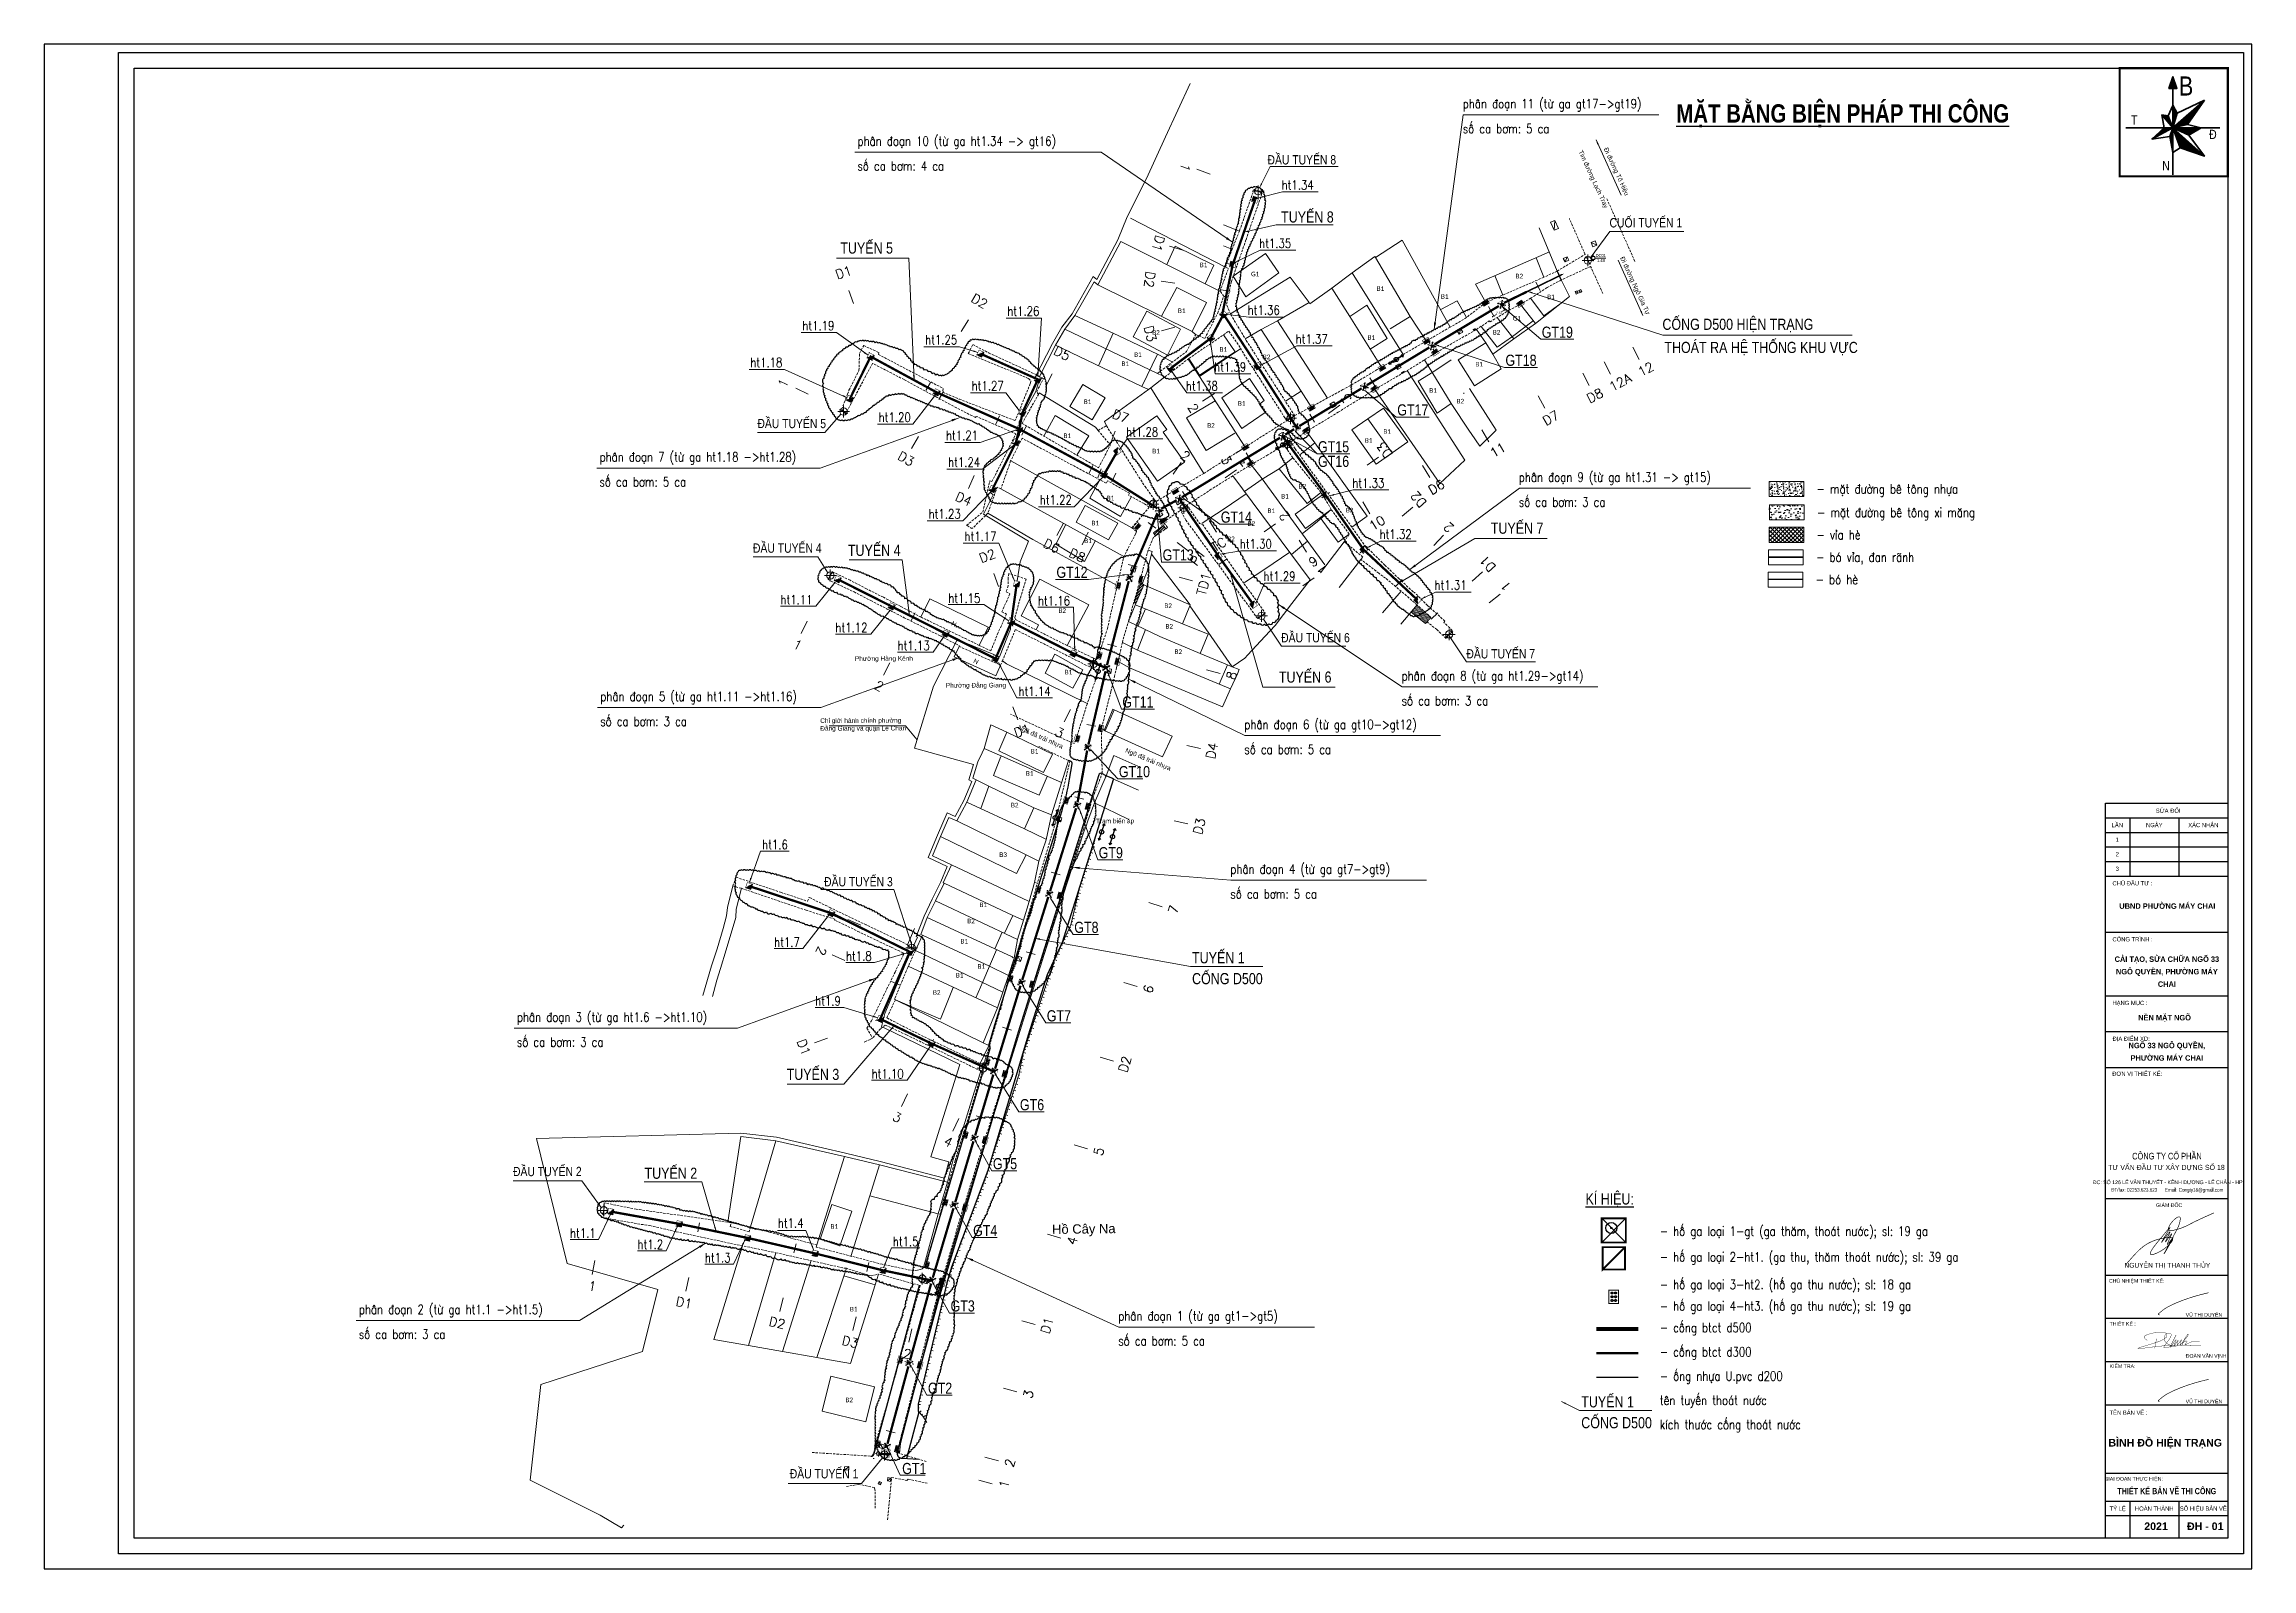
# Model space of a CAD drawing. Header units: metres. Extents: x -225 to 1156, y -96 to 896.
# Drawn here: x 681.1 to 1156.3, y -95.6 to 232.4 of the extents above; entities that cross this region are included whole.
import ezdxf
from ezdxf.enums import TextEntityAlignment as Align

# ---------------------------------------------------------------- set-up
doc = ezdxf.new("R2010")
doc.units = ezdxf.units.M
doc.header["$MEASUREMENT"] = 0
doc.header["$PDMODE"] = 2
doc.header["$PDSIZE"] = 0.1
for name, pattern in [('ACAD_ISO05W100', [33, 24, -3, 0, -3, 0, -3]), ('DASHED', [0.75, 0.5, -0.25]), ('DASHED2', [0.375, 0.25, -0.125]), ('HIDDEN', [0.375, 0.25, -0.125])]:
    doc.linetypes.add(name, pattern=pattern)
for name, color, linetype in [('BT7-THAY', 7, 'Continuous'), ('Diep_Layer8', 8, 'Continuous'), ('duong', 3, 'Continuous'), ('DUONG DIEN', 20, 'Continuous'), ('ga', 5, 'Continuous'), ('GHI CHU', 7, 'Continuous'), ('GHICHU', 7, 'Continuous'), ('KHUNGTEN', 5, 'Continuous'), ('KYHIEU', 250, 'Continuous'), ('NHA', 2, 'Continuous'), ('NOI', 2, 'Continuous'), ('pntelev', 2, 'Continuous'), ('T.bao', 6, 'Continuous'), ('thep', 2, 'Continuous'), ('TK cong D300', 7, 'ACAD_ISO05W100'), ('TK uPVC D200', 3, 'DASHED2'), ('TUYEN', 7, 'Continuous'), ('TXT', 5, 'Continuous')]:
    doc.layers.add(name, color=color, linetype=linetype)
for name, color, linetype, lineweight in [('ISO', 153, 'Continuous', 13), ('Khung', 1, 'Continuous', 35), ('Khungbo', 32, 'Continuous', 25), ('LC Dim', 8, 'Continuous', 18), ('LC Hatch', 252, 'Continuous', 9), ('LC ISO', 160, 'Continuous', 13), ('LC Khac', 4, 'Continuous', 9), ('LC MANH DUT', 35, 'HIDDEN', 5), ('LC Net dam 1', 30, 'Continuous', 30), ('LC Net dam3', 1, 'Continuous', 60), ('LC Net manh', 239, 'Continuous', 5), ('LC Net thay', 7, 'Continuous', 25), ('LC Text1', 3, 'Continuous', 20), ('LC Text2', 7, 'Continuous', 25), ('Level 10', 7, 'Continuous', 0), ('Level 22', 7, 'Continuous', 0), ('Level 46', 7, 'Continuous', 0), ('TK ga cong D300', 4, 'Continuous', 25), ('TK ga cong D500', 7, 'Continuous', 25)]:
    doc.layers.add(name, color=color, linetype=linetype, lineweight=lineweight)
doc.styles.add('ghi chu', font='arial.ttf')
doc.styles.add('LC 1', font='')
doc.styles.add('LC 3', font='vnsimli.shx', dxfattribs={"width": 0.75})
doc.styles.add('LC3', font='', dxfattribs={"width": 0.8})
doc.styles.add('Legend', font='calibri.ttf')
doc.styles.add('STYLE1', font='')
doc.styles.add('T2', font='', dxfattribs={"width": 0.8})
doc.styles.add('Ten duong', font='', dxfattribs={"width": 0.85})
doc.styles.add('TENCOC', font='Vnromanc.shx')
doc.styles.add('THANG2', font='')
doc.styles.add('VnAvantH-B', font='')
doc.styles.get('LC 1').set_extended_font_data('.VnAvantH', bold=True)
doc.styles.get('LC3').set_extended_font_data('.VnArialH', bold=True)
doc.styles.get('STYLE1').set_extended_font_data('.VnArial')
doc.styles.get('T2').set_extended_font_data('.VnArialH')
doc.styles.get('Ten duong').set_extended_font_data('.VnBlackH')
doc.styles.get('THANG2').set_extended_font_data('.VnHelvetInsH', bold=True)
doc.styles.get('VnAvantH-B').set_extended_font_data('.VnAvantH', bold=True)
doc.linetypes.add('ZIGZAG', pattern='A,0.0001,-0.2,[131,ltypeshp.shx,S=0.2,R=0,X=-0.2,Y=0],-0.4,[131,ltypeshp.shx,S=0.2,R=180,X=0.2,Y=0],-0.2', length=0.8001)
doc.dimstyles.get("Standard").update_dxf_attribs({"dimtxt": 0.18, "dimasz": 0.18, "dimexe": 0.18, "dimexo": 0.0625, "dimgap": 0.09, "dimtad": 0, "dimtih": 1, "dimtoh": 1, "dimdec": 4, "dimzin": 0, "dimdsep": 46, "dimtxsty": 'Standard', "dimcen": 0.09, "dimadec": 0, "dimazin": 0, "dimtfac": 1, "dimtdec": 4, "dimtofl": 0, "dimtmove": 0, "dimatfit": 3, "dimfxl": 1, "dimtolj": 1, "dimtzin": 0, "dimarcsym": 0})
pattern_1 = [(45, (865.439885, 25.708005), (-0.0072604615, 0.0072604615), [])]

msp = doc.modelspace()

# ---------------------------------------------------------------- texts
at = {"layer": 'Khung', "color": 0, "style": 'Ten duong', "width": 0.85}
for s, height, p in [('B', 4.107, (1140.562, 221.396)), ('t', 2, (1130.268, 215.153)), ('®', 2, (1147.069, 212.03)), ('n', 2, (1136.974, 205.277))]:
    msp.add_text(s, height=height, dxfattribs=at).set_placement(p)
at = {"layer": 'LC Text1', "color": 3, "style": 'LC 3', "width": 0.8}
for s, height, rotation, p in [('ph©n ®o¹n 11 (tõ ga gt17->gt19)', 2.00001, 360, (986.429, 218.642)), ('sè ca b¬m: 5 ca', 2.00001, 360, (986.429, 213.277)), ('ph©n ®o¹n 10 (tõ ga ht1.34 -> gt16)', 2.00001, 0, (856.154, 210.6)), ('sè ca b¬m: 4 ca', 2.00001, 0, (856.132, 205.235)), ('ht1.34', 1.9947, 0.00078, (947.432, 201.15)), ('ht1.35', 1.9947, 0.00078, (942.607, 188.604)), ('ht1.26', 1.9947, 359.99922, (888.395, 174.018)), ('ht1.36', 1.9947, 0.00078, (940.132, 174.24)), ('ht1.19', 1.9947, 359.99922, (844.268, 170.882)), ('ht1.25', 1.9947, 359.99922, (870.695, 167.844)), ('ht1.37', 1.9947, 0.00078, (950.461, 168.02)), ('ht1.18', 1.9947, 359.99922, (833.073, 162.955)), ('ht1.27', 1.9947, 359.99922, (880.712, 157.951)), ('ht1.38', 1.9947, 0.00078, (926.81, 157.92)), ('ht1.20', 1.9947, 359.99922, (860.708, 151.172)), ('ht1.21', 1.9947, 359.99922, (875.194, 147.257)), ('ph©n ®o¹n 7 (tõ ga ht1.18 ->ht1.28)', 2.00001, 0, (800.63, 142.651)), ('ht1.24', 1.9947, 359.99922, (875.649, 141.521)), ('sè ca b¬m: 5 ca', 2.00001, 0, (800.607, 137.286)), ('ht1.33', 1.9947, 0.00078, (962.649, 137.027)), ('ph©n ®o¹n 9 (tõ ga ht1.31 -> gt15)', 2.00001, 360, (998.49, 138.296)), ('ht1.22', 1.9947, 359.99922, (895.379, 133.4)), ('sè ca b¬m: 3 ca', 2.00001, 360, (998.49, 132.931)), ('- mÆt ®\xadêng bª t«ng nhùa', 2.00001, 360, (1062.603, 135.756, 0)), ('ht1.23', 1.9947, 359.99922, (871.452, 130.391)), ('- mÆt ®\xadêng bª t«ng xi m¨ng', 2.00001, 360, (1062.684, 130.706, 0)), ('ht1.17', 1.9947, 359.99922, (879.166, 125.565)), ('ht1.30', 1.9947, 0.00078, (938.427, 123.926)), ('ht1.32', 1.9947, 0.00078, (968.522, 126.001)), ('- vØa hÌ', 2, 360, (1062.587, 125.892, 0)), ('ht1.29', 1.9947, 0.00078, (943.525, 116.965)), ('- bã vØa, ®an r·nh', 2.00001, 360, (1062.49, 121.078, 0)), ('ht1.15', 1.9947, 359.99922, (875.68, 112.249)), ('ht1.31', 1.9947, 0.00078, (980.334, 115.075)), ('- bã hÌ', 2, 360, (1062.392, 116.264, 0)), ('ht1.11', 1.9947, 359.99922, (839.559, 111.933)), ('ht1.16', 1.9947, 359.99922, (894.992, 111.709)), ('ht1.12', 1.9947, 359.99922, (851.387, 105.929)), ('ht1.13', 1.9947, 359.99922, (864.771, 102.059)), ('ph©n ®o¹n 8 (tõ ga ht1.29->gt14)', 2.00001, 360, (973.265, 95.553)), ('ph©n ®o¹n 5 (tõ ga ht1.11 ->ht1.16)', 2.00001, 0, (800.789, 91.116)), ('ht1.14', 1.9947, 0.00078, (890.809, 92.22)), ('sè ca b¬m: 3 ca', 2.00001, 360, (973.265, 90.188)), ('sè ca b¬m: 3 ca', 2.00001, 0, (800.767, 85.751)), ('ph©n ®o¹n 6 (tõ ga gt10->gt12)', 2.00001, 360, (939.419, 85.088)), ('sè ca b¬m: 5 ca', 2.00001, 360, (939.419, 79.723)), ('ht1.6', 1.9947, 0.00078, (835.612, 59.24)), ('ph©n ®o¹n 4 (tõ ga gt7->gt9)', 2.00001, 360, (936.402, 53.98)), ('sè ca b¬m: 5 ca', 2.00001, 360, (936.402, 48.615)), ('ht1.7', 1.9947, 359.99922, (838.197, 38.242)), ('ht1.8', 1.9947, 359.99922, (853.656, 35.246)), ('ph©n ®o¹n 3 (tõ ga ht1.6 ->ht1.10)', 2.00001, 0, (782.84, 22.125)), ('ht1.9', 1.9947, 359.99922, (847.022, 25.611)), ('sè ca b¬m: 3 ca', 2.00001, 0, (782.818, 16.76)), ('ht1.10', 1.9947, 359.99922, (859.186, 9.926)), ('ht1.1', 1.9947, 359.99922, (794.267, -24.35)), ('ht1.4', 1.9947, 359.99922, (839.002, -22.185)), ('- hè ga lo¹i 1-gt (ga th¨m, tho¸t n\xadíc); sl: 19 ga', 1.99468, 359.99922, (1028.836, -23.927)), ('ht1.2', 1.9947, 359.99922, (808.78, -26.779)), ('ht1.3', 1.9947, 359.99922, (823.293, -29.647)), ('ht1.5', 1.9947, 0.00078, (863.743, -26.15)), ('- hè ga lo¹i 2-ht1. (ga thu, th¨m tho¸t n\xadíc); sl: 39 ga', 1.99468, 359.99922, (1028.836, -29.469)), ('- hè ga lo¹i 3-ht2. (hè ga thu n\xadíc); sl: 18 ga', 1.99468, 359.99922, (1028.836, -35.397)), ('- hè ga lo¹i 4-ht3. (hè ga thu n\xadíc); sl: 19 ga', 1.99468, 359.99922, (1028.836, -40.035)), ('ph©n ®o¹n 2 (tõ ga ht1.1 ->ht1.5)', 2.00001, 0, (748.824, -40.755)), ('ph©n ®o¹n 1 (tõ ga gt1->gt5)', 2.00001, 360, (912.276, -42.165)), ('- cèng btct d500', 1.99468, 359.99922, (1028.836, -44.674)), ('sè ca b¬m: 3 ca', 2.00001, 0, (748.802, -46.12)), ('sè ca b¬m: 5 ca', 2.00001, 360, (912.276, -47.53)), ('- cèng btct d300', 1.99468, 359.99922, (1028.836, -49.885)), ('- èng nhùa U.pvc d200', 1.99468, 359.99922, (1028.836, -55.097)), ('tªn tuyÕn tho¸t n\xadíc', 1.99468, 359.99922, (1028.836, -60.309)), ('kÝch th\xadíc cèng tho¸t n\xadíc', 1.99468, 359.99922, (1028.836, -65.521))]:
    msp.add_text(s, height=height, rotation=rotation, dxfattribs=at).set_placement(p)
at = {"layer": 'LC Text2', "style": 'T2', "width": 0.8}
for s, height, rotation, p in [('tuyÕn 8', 2.4, 360, (947.326, 194.068)), ('tuyÕn 5', 2.4, 0, (852.453, 187.382)), ('GT19', 2.4, 360, (1003.431, 169.279)), ('cèng d500 hiÖn tr¹ng', 2.40001, 360, (1029.405, 170.981)), ('tho¸t ra hÖ thèng khu vùc', 2.40001, 360, (1029.832, 166)), ('GT18', 2.4, 360, (995.611, 163.24)), ('GT17', 2.4, 360, (972.329, 152.561)), ('GT15', 2.4, 360, (955.268, 144.628)), ('GT16', 2.4, 360, (955.268, 141.48)), ('GT14', 2.4, 360, (934.345, 129.493)), ('tuyÕn 7', 2.4, 360, (992.467, 127.116)), ('tuyÕn 4', 2.4, 0, (854.084, 122.334)), ('GT13', 2.4, 360, (921.823, 121.365)), ('GT12', 2.4, 0, (898.967, 117.627)), ('tuyÕn 6', 2.4, 360, (946.85, 95.077)), ('GT11', 2.4, 360, (913.157, 89.729)), ('GT10', 2.4, 360, (912.402, 74.732)), ('GT9', 2.4, 360, (908.061, 57.292)), ('GT8', 2.4, 360, (902.811, 41.24)), ('tuyÕn 1', 2.4, 360, (928.163, 34.695)), ('cèng d500', 2.4, 360, (928.163, 30.2)), ('GT7', 2.4, 360, (896.889, 22.2)), ('tuyÕn 3', 2.4, 0, (840.893, 9.601)), ('GT6', 2.4, 360, (891.107, 3.079)), ('tuyÕn 2', 2.4, 0, (810.304, -11.667)), ('GT5', 2.4, 360, (885.29, -9.611)), ('%%UkÝ hiÖu:', 2.39362, 359.99922, (1012.853, -17.2)), ('GT4', 2.4, 360, (881.034, -23.993)), ('GT3', 2.4, 360, (876.175, -40.21)), ('GT2', 2.4, 360, (871.311, -57.919)), ('tuyÕn 1', 2.4, 360, (1011.936, -60.847)), ('cèng d500', 2.4, 360, (1011.936, -65.342)), ('GT1', 2.4, 360, (865.759, -75.191))]:
    msp.add_text(s, height=height, rotation=rotation, dxfattribs=at).set_placement(p)

# ---------------------------------------------------------------- blocks, each defined once
blk = doc.blocks.new('dj')
at = {"layer": 'Diep_Layer8', "color": 6}
blk.add_line((598291.76, 2304639.49), (598295.46, 2304639.49), dxfattribs=at)
for points in [[(598292.14, 2304639.81), (598291.76, 2304639.49)], [(598292.14, 2304639.17), (598291.76, 2304639.49)], [(598295.07, 2304639.81), (598295.46, 2304639.49)], [(598295.07, 2304639.17), (598295.46, 2304639.49)]]:
    blk.add_lwpolyline(points, dxfattribs=at)
blk.add_circle((598293.61, 2304639.49), 0.459, dxfattribs=at)
blk = doc.blocks.new('dc')
at = {"layer": 'KYHIEU', "color": 1, "lineweight": 0}
blk.add_lwpolyline([(-0.5, -0.5), (0.5, -0.5), (0.5, 0.5), (-0.5, 0.5)], close=True, dxfattribs=at)
at = {"layer": 'KYHIEU', "color": 1, "lineweight": 0, "const_width": 0.025}
blk.add_lwpolyline([(-0.04, 0, 1), (0.04, 0, 1)], format="xyb", close=True, dxfattribs=at)
at = {"layer": 'KYHIEU', "color": 1, "lineweight": 0}
for points in [[(0, 0.5), (0, 1)], [(0.5, 0), (1, 0)], [(-0.5, 0), (-1, 0)], [(0, -0.5), (0, -1)]]:
    blk.add_lwpolyline(points, dxfattribs=at)
blk = doc.blocks.new('chu ki Miss Duyen')
at = {"layer": 'ISO', "ltscale": 2, "const_width": 40}
blk.add_lwpolyline([(843, 225), (838, 225), (836, 225), (834, 225), (832, 225), (830, 226), (828, 226), (827, 226), (826, 226), (825, 226), (824, 226), (823, 226), (821, 226), (820, 227), (819, 227), (818, 227), (817, 227), (816, 227), (815, 227), (814, 227), (813, 228), (812, 228), (810, 228), (809, 228), (808, 228), (807, 229), (806, 229), (805, 229), (804, 229), (803, 230), (801, 230), (800, 230), (799, 230), (798, 231), (797, 231), (795, 231), (794, 232), (793, 232), (792, 232), (791, 233), (789, 233), (788, 233), (787, 234), (786, 234), (785, 235), (783, 235), (782, 235), (781, 236), (780, 236), (779, 237), (778, 237), (777, 238), (776, 238), (776, 238), (775, 238), (775, 239), (774, 239), (774, 239), (773, 239), (773, 240), (772, 240), (771, 240), (771, 240), (770, 241), (770, 241), (769, 241), (769, 242), (768, 242), (768, 242), (767, 242), (767, 243), (766, 243), (766, 243), (765, 244), (765, 244), (765, 244), (764, 245), (764, 245), (763, 245), (763, 246), (762, 246), (762, 246), (762, 247), (761, 247), (761, 247), (760, 248), (760, 248), (760, 248), (759, 249), (759, 249), (759, 249), (758, 250), (758, 250), (758, 250), (758, 251), (757, 251), (757, 251), (757, 252), (756, 252), (756, 253), (756, 253), (756, 253), (756, 254), (755, 254), (755, 255), (755, 255), (755, 255), (755, 256), (755, 256), (754, 257), (754, 257), (754, 257), (754, 258), (754, 258), (754, 259), (754, 259), (754, 260), (754, 260), (754, 260), (754, 261), (754, 261), (754, 262), (754, 262), (754, 263), (754, 263), (754, 263), (754, 264), (754, 264), (754, 265), (754, 265), (754, 266), (754, 266), (754, 267), (754, 267), (755, 268), (755, 268), (755, 269), (755, 269), (755, 270), (755, 270), (755, 270), (756, 271), (756, 271), (756, 272), (756, 272), (756, 273), (757, 273), (757, 274), (757, 274), (757, 275), (758, 275), (758, 276), (758, 276), (758, 277), (759, 277), (759, 278), (759, 278), (759, 279), (760, 279), (760, 280), (760, 280), (761, 281), (761, 281), (761, 282), (762, 282), (762, 283), (762, 283), (763, 284), (763, 284), (763, 285), (764, 285), (764, 286), (764, 286), (765, 287), (766, 288), (767, 289), (767, 290), (768, 291), (769, 293), (770, 294), (771, 295), (771, 296), (772, 297), (773, 298), (774, 299), (775, 300), (776, 301), (777, 302), (778, 303), (778, 304), (780, 306), (781, 307), (782, 308), (783, 309), (784, 310), (785, 311), (786, 312), (786, 312), (787, 313), (788, 314), (789, 315), (790, 316), (791, 317), (792, 318), (792, 319), (793, 320), (794, 321), (795, 322), (796, 323), (797, 324), (797, 324), (798, 325), (799, 326), (800, 327), (801, 328), (801, 329), (802, 330), (803, 330), (804, 331), (805, 332), (805, 333), (806, 334), (807, 335), (808, 336), (808, 336), (809, 337), (810, 338), (811, 339), (811, 340), (812, 340), (813, 341), (814, 343), (816, 344), (817, 346), (819, 348), (820, 349), (822, 351), (823, 352), (824, 354), (826, 355), (827, 357), (829, 358), (830, 360), (831, 361), (834, 364), (840, 370), (842, 372), (845, 376), (848, 379), (851, 382), (853, 386), (856, 389), (859, 392), (862, 395), (865, 398), (867, 401), (870, 404), (873, 407), (876, 411), (879, 414), (882, 417), (885, 420), (887, 423), (890, 427), (893, 430), (896, 433), (899, 436), (902, 440), (905, 443), (908, 446), (911, 449), (914, 453), (917, 456), (920, 459), (923, 462), (926, 466), (928, 469), (931, 472), (934, 476), (937, 479), (940, 482), (943, 486), (946, 489), (949, 492), (953, 495), (956, 499), (959, 502), (962, 505), (965, 509), (968, 512), (971, 515), (974, 519), (977, 522), (980, 525), (983, 529), (986, 532), (989, 535), (992, 538), (996, 542), (999, 545), (1002, 548), (1005, 552), (1008, 555), (1011, 558), (1014, 561), (1017, 565), (1021, 568), (1024, 571), (1027, 574), (1030, 578), (1033, 581), (1036, 584), (1040, 587), (1043, 591), (1046, 594), (1049, 596), (1052, 600), (1056, 603), (1059, 606), (1062, 610), (1065, 613), (1069, 616), (1072, 619), (1075, 622), (1078, 625), (1082, 628), (1085, 631), (1088, 634), (1091, 637), (1095, 640), (1098, 643), (1101, 646), (1105, 649), (1108, 652), (1111, 655), (1114, 658), (1118, 661), (1121, 664), (1124, 667), (1128, 670), (1131, 673), (1134, 676), (1138, 679), (1141, 682), (1144, 685), (1148, 688), (1151, 691), (1154, 694), (1158, 697), (1161, 700), (1165, 702), (1168, 705), (1171, 708), (1175, 711), (1178, 714), (1182, 717), (1185, 720), (1188, 722), (1192, 725), (1195, 728), (1199, 731), (1202, 734), (1205, 736), (1209, 739), (1212, 742), (1216, 745), (1219, 747), (1223, 750), (1226, 753), (1229, 756), (1233, 758), (1236, 761), (1240, 764), (1243, 767), (1247, 769), (1250, 772), (1254, 775), (1257, 777), (1261, 780), (1264, 783), (1268, 785), (1271, 788), (1275, 791), (1278, 793), (1282, 796), (1285, 799), (1289, 801), (1292, 804), (1296, 807), (1299, 809), (1303, 812), (1306, 815), (1310, 817), (1313, 820), (1317, 822), (1320, 825), (1324, 828), (1327, 830), (1331, 833), (1335, 835), (1338, 838), (1342, 840), (1345, 843), (1349, 846), (1352, 848), (1356, 851), (1360, 853), (1363, 856), (1367, 858), (1370, 861), (1374, 863), (1377, 866), (1381, 868), (1385, 871), (1392, 876), (1399, 881), (1406, 886), (1413, 891), (1421, 896), (1428, 901), (1435, 906), (1442, 911), (1447, 915), (1457, 921), (1464, 926), (1471, 931), (1479, 936), (1486, 941), (1493, 946), (1501, 950), (1508, 955), (1515, 960), (1523, 965), (1530, 970), (1537, 975), (1545, 980), (1552, 984), (1559, 989), (1567, 994), (1574, 999), (1582, 1004), (1589, 1008), (1596, 1013), (1604, 1018), (1611, 1023), (1619, 1028), (1626, 1032), (1634, 1037), (1641, 1042), (1648, 1046), (1656, 1051), (1663, 1056), (1671, 1061), (1678, 1065), (1686, 1070), (1693, 1075), (1701, 1079), (1708, 1084), (1716, 1089), (1723, 1093), (1731, 1098), (1738, 1103), (1746, 1107), (1753, 1112), (1761, 1116), (1769, 1121), (1776, 1126), (1784, 1130), (1791, 1135), (1799, 1139), (1806, 1144), (1814, 1148), (1822, 1153), (1829, 1158), (1837, 1162), (1844, 1167), (1852, 1171), (1860, 1176), (1867, 1180), (1875, 1185), (1882, 1189), (1890, 1194), (1898, 1198), (1905, 1203), (1913, 1207), (1921, 1212), (1928, 1216), (1936, 1220), (1943, 1225), (1951, 1229), (1959, 1234), (1964, 1237), (1974, 1243), (1982, 1247), (1989, 1251), (1997, 1256), (2005, 1260), (2012, 1265), (2020, 1269), (2028, 1273), (2036, 1278), (2043, 1282), (2051, 1286), (2059, 1291), (2066, 1295), (2074, 1299), (2082, 1304), (2089, 1308), (2097, 1312), (2105, 1317), (2113, 1321), (2120, 1325), (2128, 1330), (2136, 1334), (2144, 1338), (2151, 1342), (2159, 1347), (2167, 1351), (2175, 1355), (2182, 1359), (2190, 1364), (2198, 1368), (2206, 1372), (2213, 1376), (2221, 1381), (2229, 1385), (2237, 1389), (2244, 1393), (2252, 1397), (2260, 1402), (2268, 1406), (2276, 1410), (2283, 1414), (2291, 1418), (2299, 1422), (2307, 1426), (2315, 1431), (2322, 1435), (2330, 1439), (2338, 1443), (2346, 1447), (2354, 1451), (2361, 1455), (2369, 1459), (2377, 1464), (2385, 1468), (2393, 1472), (2401, 1476), (2408, 1480), (2416, 1484), (2424, 1488), (2432, 1492), (2440, 1496), (2448, 1500), (2456, 1504), (2463, 1508), (2471, 1512), (2479, 1516), (2487, 1520), (2495, 1524), (2503, 1528), (2511, 1532), (2519, 1536), (2526, 1540), (2534, 1544), (2542, 1548), (2550, 1552), (2558, 1556), (2566, 1560), (2574, 1564), (2582, 1568), (2590, 1572), (2598, 1575), (2606, 1579), (2613, 1583), (2621, 1587), (2629, 1591), (2637, 1595), (2645, 1599), (2653, 1603), (2661, 1607), (2669, 1610), (2677, 1614), (2685, 1618), (2693, 1622), (2701, 1626), (2709, 1630), (2717, 1633), (2725, 1637), (2733, 1641), (2741, 1645), (2749, 1649), (2756, 1652), (2764, 1656), (2772, 1660), (2780, 1664), (2788, 1668), (2796, 1671), (2804, 1675), (2812, 1679), (2820, 1683), (2828, 1686), (2836, 1690), (2844, 1694), (2852, 1698), (2860, 1701), (2868, 1705), (2876, 1709), (2884, 1712), (2892, 1716), (2900, 1720), (2908, 1723), (2916, 1727), (2925, 1731), (2933, 1734), (2941, 1738), (2949, 1742), (2957, 1745), (2965, 1749), (2973, 1753), (2981, 1756), (2989, 1760), (2997, 1763), (3005, 1767), (3013, 1771), (3021, 1774), (3029, 1778), (3037, 1781), (3045, 1785), (3053, 1789), (3061, 1792), (3069, 1796), (3078, 1799), (3086, 1803), (3094, 1806), (3102, 1810), (3110, 1813), (3118, 1817), (3126, 1820), (3134, 1824), (3142, 1827), (3150, 1831), (3156, 1833), (3167, 1838), (3175, 1841), (3183, 1845), (3191, 1848), (3199, 1852), (3207, 1855), (3215, 1859), (3223, 1862), (3232, 1866), (3240, 1869), (3248, 1873), (3256, 1876), (3264, 1879), (3272, 1883), (3280, 1886), (3288, 1890), (3297, 1893), (3305, 1896), (3313, 1900), (3321, 1903), (3329, 1907), (3337, 1910), (3345, 1913), (3354, 1917), (3362, 1920), (3370, 1923), (3378, 1927), (3386, 1930), (3394, 1933), (3403, 1937), (3411, 1940), (3419, 1944), (3427, 1947), (3435, 1950), (3452, 1957), (3468, 1963), (3484, 1970), (3501, 1977), (3517, 1983), (3534, 1990), (3550, 1996), (3566, 2003), (3583, 2009), (3599, 2016), (3616, 2022), (3632, 2029), (3648, 2035), (3665, 2042), (3681, 2048), (3698, 2055), (3714, 2061), (3731, 2068), (3747, 2074), (3763, 2081), (3780, 2087), (3796, 2093), (3813, 2100), (3828, 2106)], dxfattribs=at)
blk = doc.blocks.new('doan van vinh')
at = {"layer": 'LC ISO', "const_width": 30}
for points in [[(-1826, 454), (-1884, 496), (-1940, 539), (-1991, 580), (-2035, 621), (-2054, 641), (-2069, 661), (-2082, 681), (-2094, 703), (-2098, 718), (-2101, 737), (-2100, 755), (-2097, 773), (-2090, 790), (-2080, 807), (-2067, 823), (-2052, 840), (-2034, 855), (-2013, 871), (-1991, 886), (-1966, 901), (-1911, 929), (-1850, 956), (-1782, 981), (-1710, 1005), (-1635, 1028), (-1557, 1049), (-1400, 1087), (-1322, 1104), (-1246, 1120), (-1179, 1133), (-1106, 1147), (-1041, 1158), (-980, 1168), (-921, 1177), (-863, 1183), (-750, 1191), (-694, 1193), (-636, 1192), (-577, 1189), (-541, 1186), (-453, 1176), (-390, 1164), (-329, 1147), (-300, 1137), (-272, 1124), (-245, 1109), (-221, 1092), (-198, 1073), (-177, 1052), (-162, 1032), (-143, 1001), (-131, 972), (-122, 943), (-117, 912), (-115, 883), (-116, 868), (-126, 826), (-137, 799), (-152, 774), (-169, 750), (-190, 727), (-237, 684), (-289, 645), (-344, 608), (-397, 575), (-449, 543), (-501, 514), (-603, 462), (-706, 415), (-813, 372), (-869, 351), (-927, 330), (-988, 309), (-1076, 280), (-1119, 267), (-1189, 244), (-1262, 222), (-1337, 199), (-1492, 151), (-1809, 56), (-1964, 9), (-2039, -14), (-2112, -36), (-2182, -58), (-2250, -79), (-2313, -99), (-2373, -118), (-2428, -137), (-2478, -154), (-2523, -171), (-2562, -186), (-2595, -199), (-2622, -212), (-2641, -223), (-2652, -232), (-2656, -239), (-2655, -243), (-2651, -245), (-2645, -247), (-2638, -249), (-2616, -251), (-2586, -252), (-2549, -251), (-2506, -249), (-2456, -245), (-2402, -240), (-2342, -234), (-2278, -227), (-2211, -220), (-2141, -211), (-2068, -202), (-1917, -183), (-1764, -162), (-1612, -141), (-1539, -131), (-1467, -121), (-1394, -111), (-1334, -103), (-1272, -95), (-1213, -87), (-1101, -72), (-994, -60), (-891, -48), (-786, -39), (-677, -30), (-619, -26), (-560, -22), (-497, -19), (-432, -16), (-363, -13), (-290, -10), (-173, -5), (-131, -4), (-44, -1), (44, 1), (221, 6), (306, 8), (386, 10), (459, 11), (493, 12), (524, 13), (553, 13), (579, 14), (602, 14), (622, 15), (638, 15), (651, 15), (659, 15), (664, 15), (664, 15), (660, 15), (655, 15), (637, 14), (619, 14), (597, 14), (572, 14), (543, 14), (512, 15), (478, 16), (407, 20), (331, 27), (244, 40), (182, 54), (113, 73), (47, 97), (-14, 126), (-71, 158), (-123, 195), (-171, 235), (-213, 279), (-250, 327), (-281, 378), (-307, 432), (-326, 490), (-343, 574), (-347, 614), (-347, 680), (-340, 746), (-326, 811), (-306, 873), (-293, 903), (-278, 931), (-261, 958), (-243, 983), (-222, 1006), (-200, 1027), (-176, 1046), (-150, 1062), (-123, 1075), (-92, 1086), (-61, 1094), (-29, 1099), (4, 1102), (36, 1103), (68, 1101), (98, 1097), (127, 1091), (153, 1083), (169, 1077), (196, 1063), (213, 1050), (227, 1035), (239, 1020), (247, 1002), (253, 984), (256, 964), (257, 942), (255, 920), (252, 896), (246, 872), (238, 846), (228, 819), (202, 763), (171, 703), (133, 641), (91, 576), (45, 509), (-4, 441), (-109, 301), (-229, 144), (-268, 92), (-316, 25), (-337, -6), (-355, -36), (-370, -63), (-381, -88), (-388, -111), (-390, -130), (-387, -146), (-382, -155), (-364, -167), (-344, -172), (-319, -174), (-291, -173), (-259, -170), (-224, -166), (-73, -138), (3, -123), (76, -109), (148, -97), (217, -85), (284, -74), (413, -55), (535, -38), (653, -25), (766, -14), (876, -5), (984, 3), (1198, 14), (1364, 20), (1527, 25), (1641, 29), (1875, 35), (2116, 41), (2361, 47), (2860, 57)], [(-1022, 624), (-1037, 546), (-1051, 468), (-1066, 391), (-1081, 313), (-1096, 235), (-1110, 157), (-1125, 79), (-1140, 1), (-1155, -76), (-1170, -154), (-1184, -232)], [(680, 940), (620, 821), (561, 704), (503, 589), (447, 478), (421, 424), (395, 372), (370, 322), (346, 273), (323, 226), (302, 181), (282, 139), (263, 99), (245, 61), (230, 27), (216, -5), (203, -34), (193, -59), (184, -81), (178, -100), (174, -114), (172, -125), (172, -132), (175, -134), (180, -133), (184, -130), (188, -126), (193, -121), (198, -115), (205, -108), (212, -99), (220, -89), (224, -84), (237, -66), (247, -52), (269, -22), (293, 12), (318, 49), (345, 88), (373, 130), (431, 215), (489, 299), (517, 339), (545, 377), (570, 412), (594, 444), (616, 471), (626, 484), (635, 494), (643, 504), (651, 512), (658, 518), (664, 523), (669, 527), (674, 528), (677, 528), (679, 525), (680, 521), (680, 514), (679, 506), (677, 496), (674, 483), (669, 469), (664, 454), (659, 436), (645, 398), (629, 356), (611, 311), (593, 265), (556, 172), (538, 128), (522, 87), (515, 68), (509, 50), (503, 34), (498, 19), (494, 6), (491, -5), (489, -14), (488, -21), (488, -26), (490, -28), (491, -28), (497, -25), (502, -19), (509, -11), (517, -2), (526, 10), (535, 24), (546, 39), (558, 56), (570, 74), (596, 113), (624, 155), (682, 244), (712, 288), (740, 329), (767, 368), (779, 385), (791, 401), (802, 415), (813, 428), (822, 439), (831, 447), (838, 454), (845, 458), (850, 459), (854, 458), (856, 455), (857, 447), (856, 437), (855, 425), (852, 410), (848, 394), (844, 376), (839, 356), (826, 313), (813, 267), (799, 221), (786, 175), (775, 133), (770, 114), (766, 97), (763, 81), (761, 68), (761, 57), (761, 48), (763, 43), (767, 40), (772, 40), (778, 43), (785, 49), (794, 57), (804, 67), (815, 79), (826, 93), (839, 108), (852, 125), (866, 144), (895, 183), (925, 226), (987, 315), (1017, 358), (1045, 399), (1059, 418), (1072, 435), (1084, 452), (1095, 466), (1105, 479), (1115, 491), (1123, 500), (1130, 506), (1135, 511), (1140, 513), (1142, 512), (1144, 508), (1144, 501), (1142, 492), (1140, 480), (1136, 467), (1131, 451), (1126, 434), (1120, 416), (1113, 396), (1098, 354), (1082, 309), (1066, 264), (1051, 221), (1037, 180), (1032, 162), (1027, 144), (1023, 129), (1021, 115), (1019, 100), (1019, 94), (1020, 87), (1022, 82), (1026, 79), (1030, 79), (1036, 80), (1043, 83), (1051, 88), (1060, 94), (1069, 102), (1080, 111), (1091, 122), (1103, 134), (1129, 162), (1157, 194), (1186, 229), (1218, 266), (1283, 346), (1348, 428), (1380, 468), (1411, 506), (1451, 554), (1467, 573), (1492, 602), (1515, 629), (1560, 678), (1582, 703), (1624, 754), (1644, 781), (1664, 810), (1683, 841), (1701, 875), (1711, 897), (1730, 948), (1735, 965), (1739, 980), (1741, 990), (1741, 1002), (1740, 1009), (1737, 1013), (1732, 1014), (1727, 1013), (1719, 1009), (1711, 1003), (1701, 995), (1691, 985), (1679, 973), (1666, 959), (1653, 943), (1639, 926), (1625, 908), (1609, 888), (1578, 844), (1545, 797), (1512, 747), (1480, 695), (1459, 660), (1419, 589), (1391, 536), (1364, 483), (1340, 432), (1317, 382), (1295, 334), (1276, 288), (1258, 244), (1242, 204), (1228, 167), (1216, 133), (1206, 104), (1198, 79), (1194, 69), (1192, 59), (1189, 51), (1187, 45), (1186, 40), (1185, 36), (1185, 34), (1185, 33), (1185, 34), (1187, 37), (1189, 44), (1190, 48), (1193, 56), (1197, 65), (1200, 76), (1205, 88), (1216, 116), (1229, 147), (1245, 181), (1264, 216), (1286, 252), (1311, 286), (1339, 319), (1371, 348), (1388, 361), (1406, 374), (1425, 384), (1450, 396), (1465, 401), (1487, 407), (1508, 412), (1529, 414), (1549, 415), (1569, 415), (1586, 412), (1601, 407), (1613, 401), (1623, 392), (1628, 383), (1631, 371), (1630, 358), (1627, 343), (1621, 327), (1613, 310), (1603, 293), (1592, 275), (1566, 238), (1538, 201), (1510, 166), (1497, 150), (1485, 135), (1474, 121), (1465, 109), (1456, 93), (1453, 89), (1451, 82), (1451, 77), (1453, 74), (1457, 72), (1463, 72), (1471, 74), (1481, 76), (1492, 81), (1505, 86), (1519, 92), (1535, 100), (1552, 108), (1590, 127), (1631, 149), (1676, 173), (1723, 198), (1771, 223), (1869, 272), (1914, 293), (1964, 315), (2009, 333), (2053, 349), (2095, 363), (2136, 375), (2176, 385), (2214, 393), (2252, 399), (2288, 404), (2323, 408), (2358, 410), (2391, 411), (2424, 411), (2487, 408), (2549, 402), (2608, 393), (2725, 371)]]:
    blk.add_lwpolyline(points, dxfattribs=at)
blk = doc.blocks.new('nguyen thi thanh thuy')
at = {"layer": 'ISO', "ltscale": 2, "const_width": 40}
blk.add_lwpolyline([(-2685, -1690, -0.0063877), (-2178, -1117, -0.0085568), (-1977, -905, -0.0170865), (-1770, -708, -0.1020868), (-833, -161, -0.0398331), (-270, -16, -0.0205119), (-90, 8, -0.0444968), (98, 9, -0.0558697), (182, -8, -0.1136327), (236, -42, -0.1764328), (258, -92, -0.0770332), (254, -135, -0.0695344), (223, -210, -0.0385691), (166, -296, -0.0303679), (57, -421, -0.0823822), (-675, -942, -0.0351577), (-905, -1035, -0.0444105), (-1026, -1062, -0.0669484), (-1091, -1062, -0.1434086), (-1132, -1043, -0.1761308), (-1149, -1007, -0.069024), (-1148, -973, -0.0598872), (-1131, -911, -0.036714), (-1079, -807, -0.0190232), (-1000, -683, -0.0110055), (-898, -542, -0.0104199), (-645, -222, 0.0013552), (-76, 463, -0.0312306), (69, 631, -0.1806227), (82, 640, -0.6021976), (84, 631, -0.0559814), (56, 570, -0.0108457), (-28, 418, 0.0004639), (-371, -161, 0.0232403), (-439, -286, 1.6271128), (-437, -292, 0.049833), (-397, -245, 0.0054959), (-91, 162, -0.0116966), (26, 311, -0.0513805), (82, 370, -0.2885923), (95, 376, -0.3791063), (97, 362, -0.0403943), (80, 315, -0.0150429), (4, 153, 0.0268585), (-200, -261, 0.1601727), (-204, -278, 0.6244103), (-195, -273, 0.0341882), (-141, -204, -0.0153872), (148, 200, -0.034245), (183, 240, -0.3771715), (195, 246, -0.2757427), (195, 230, -0.0397052), (162, 143, -0.0071538), (29, -150, 0.0102693), (-53, -335, 0.0592072), (-81, -418, 0.494242), (-78, -431, 0.2094255), (-61, -421, 0.0315218), (-22, -378, 0.0121512), (92, -232, -0.0154116), (249, -26, -0.0668774), (274, -2, -1.0123135), (279, -8, -0.0552246), (269, -38, -0.0195011), (211, -159, -0.0089675), (2, -538, -0.0052499), (-207, -898, -0.0418751), (-284, -1018, -0.365695), (-264, -970, -0.007459), (-39, -543, 0.0008281), (491, 447, 0.0162439), (598, 659, 0.0588099), (711, 1009, 0.0394131), (734, 1174, 0.0600036), (730, 1242, 0.2406458), (692, 1298, 0.1344535), (647, 1305, 0.0713719), (590, 1291, 0.0406837), (523, 1258, 0.0565007), (335, 1112, 0.0717517), (65, 772, 0.0457041), (5, 642, 0.0585734), (-12, 565, 0.1164753), (-5, 505, 0.1659117), (30, 466, 0.0962446), (88, 446, 0.048338), (165, 443, 0.0366176), (301, 460, 0.0626357), (1097, 724, 0.0104896), (1469, 913, -0.0060809), (1725, 1041, -0.0072516), (2275, 1297, -0.0038455), (2852, 1552)], format="xyb", dxfattribs=at)
blk = doc.blocks.new('a2')
at = {"layer": 'Defpoints', "flags": 128}
blk.add_lwpolyline([(297, 102.51), (0, 102.51), (0, -102.51), (297, -102.51)], close=True, dxfattribs=at)
at = {"layer": 'KHUNGTEN'}
blk.add_lwpolyline([(295.89, -100.5), (10, -100.5), (10, 101.39), (295.89, 101.39)], close=True, dxfattribs=at)
at = {"layer": 'T.bao'}
for p, q in [((277.33, -1.51), (293.77, -1.51)), ((280.57, -1.51), (280.57, -9.36)), ((287.17, -1.51), (287.17, -9.36)), ((277.33, -3.48), (293.77, -3.48)), ((277.33, -5.44), (293.77, -5.44)), ((277.33, -7.4), (293.77, -7.4)), ((277.33, -68.82), (293.77, -68.82)), ((277.33, -74.62), (293.77, -74.62)), ((277.33, -80.47), (293.77, -80.47)), ((277.33, -93.39), (293.77, -93.39)), ((280.57, -93.39), (280.57, -98.38)), ((287.17, -93.39), (287.17, -98.38)), ((277.33, -95.35), (293.77, -95.35))]:
    blk.add_line(p, q, dxfattribs=at)
at = {"layer": 'thep'}
for p, q in [((277.33, -9.36), (293.77, -9.36)), ((277.33, -16.89), (293.77, -16.89)), ((277.33, -25.45), (293.77, -25.45)), ((277.33, -30.27), (293.77, -30.27)), ((277.33, -35.09), (293.77, -35.09)), ((277.33, -52.69), (293.77, -52.69)), ((277.33, -63.04), (293.77, -63.04)), ((277.33, -89.65), (293.77, -89.65))]:
    blk.add_line(p, q, dxfattribs=at)
for points in [[(293.77, -98.38), (12.11, -98.38), (12.11, 99.28), (293.77, 99.28)], [(293.77, 0.45), (293.77, -98.38), (277.33, -98.38), (277.33, 0.45)]]:
    blk.add_lwpolyline(points, close=True, dxfattribs=at)
at = {"layer": 'TXT', "linetype": 'Continuous'}
blk.add_line((293.77, 0.45), (293.77, -98.38), dxfattribs=at)
at = {"layer": 'ISO', "xscale": 0.002058873853534882, "yscale": 0.002058873853534882, "zscale": 0.002058873853534882, "rotation": 352.0676215534354}
for p in [(282.8, -68.58), (282.8, -80.23)]:
    blk.add_blockref('chu ki Miss Duyen', p, dxfattribs=at)
at = {"layer": 'LC Net dam 1'}
for name, p, xscale, yscale, zscale in [('nguyen thi thanh thuy', (285.8, -57.97), 0.002141228807676279, 0.002141228807676279, 0.002141228807676279), ('doan van vinh', (285.76, -72.51), 0.001544155390151162, 0.001544155390151162, 0.001544155390151162)]:
    blk.add_blockref(name, p, dxfattribs=dict(at, xscale=xscale, yscale=yscale, zscale=zscale))
at = {"layer": 'BT7-THAY', "linetype": 'ByBlock', "style": 'VnAvantH-B'}
for s, height, width, p in [('ubnd ph\xadêng M¸Y CHAI', 0.7338, 0.85, (285.63, -13.76)), ('nÒn mÆt ngâ', 0.7338, 0.85, (285.26, -28.76)), ('thiÕt kÕ b¶n vÏ thi c«ng', 0.8255, 0.7, (285.56, -92.47))]:
    blk.add_text(s, height=height, rotation=360, dxfattribs=dict(at, width=width)).set_placement(p, align=Align.CENTER)
at = {"layer": 'BT7-THAY', "char_height": 0.7338, "attachment_point": 2, "line_spacing_factor": 1.372151, "style": 'VnAvantH-B'}
for s, insert, width in [('{\\W0.85;c¶i t¹o, SöA CH÷A NGâ 33 NG¤ QUYÒN, PH¦êNG M¸Y CHAI}', (285.57, -20.16), 13.6381), ('{\\W0.85;NGâ 33 NG¤ QUYÒN, PH¦êNG M¸Y CHAI}', (285.57, -31.77), 8.758)]:
    blk.add_mtext(s, dxfattribs=dict(at, insert=insert, width=width))
at = {"layer": 'GHICHU', "color": 0, "style": 'THANG2'}
for s, height, p in [('b×nh ®å hiÖn tr¹ng', 1.0204, (285.35, -86.06)), ('2021', 1.02, (284.11, -97.29)), ('®h - 01', 1.02, (290.73, -97.29))]:
    blk.add_text(s, height=height, rotation=360, dxfattribs=at).set_placement(p, align=Align.CENTER)
at = {"layer": 'TXT', "linetype": 'Continuous'}
for s, height, style, width, p in [('lÇn', 0.571, 'T2', 0.9, (278.9, -2.78)), ('ngµy', 0.571, 'T2', 0.9, (283.87, -2.78)), ('söa ®æi', 0.571, 'T2', 0.9, (285.74, -0.85)), ('x¸c nhËn', 0.571, 'T2', 0.9, (290.47, -2.78)), ('1', 0.571, 'T2', 0.9, (278.9, -4.74)), ('3', 0.571, 'T2', 0.9, (278.9, -8.66)), ('2', 0.571, 'T2', 0.9, (278.9, -6.7)), ('c«ng ty cæ phÇn', 0.892, 'T2', 0.8, (285.58, -47.46)), ('®c: sè 126 lª v¨n thuyÕt - kªnh d\xad¬ng - lª ch©n - hp', 0.4995, 'T2', 0.8, (285.68, -50.78)), ('§T/fax: 02253.623.623      Email: Congty18@gmail.com', 0.4995, 'STYLE1', 0.7, (285.62, -51.8)), ('nguyÔn thÞ thanh thñy', 0.6422, 'T2', 0.8, (285.63, -62.01)), ('giai ®o¹n thùc hiÖn:', 0.4995, 'T2', 0.8, (281.09, -90.65)), ('tû lÖ', 0.571, 'T2', 0.9, (278.96, -94.69)), ('hoµn thµnh', 0.571, 'T2', 0.9, (283.87, -94.69)), ('sè hiÖu b¶n vÏ', 0.5709, 'T2', 0.9, (290.47, -94.69))]:
    blk.add_text(s, height=height, rotation=360, dxfattribs=dict(at, style=style, width=width)).set_placement(p, align=Align.CENTER)
at = {"layer": 'TXT', "linetype": 'Continuous', "style": 'T2'}
for s, height, width, p in [('chñ ®Çu t\xad :', 0.5709, 0.9, (278.25, -10.61)), ('c«ng tr×nh :', 0.5709, 0.9, (278.25, -18.14)), ('h¹ng môc :', 0.571, 0.9, (278.25, -26.7)), ('®Þa ®iÓm xd:', 0.5709, 0.9, (278.26, -31.52)), ('®¬n vÞ thiÕt kÕ:', 0.5709, 0.9, (278.21, -36.22)), ('gi¸m ®èc', 0.499, 0.8, (284.11, -53.85)), ('chñ nhiÖm thiÕt kÕ:', 0.4995, 0.8, (277.77, -64.04)), ('vò thÞ duyªn', 0.4995, 0.8, (288.1, -68.59)), ('thiÕt kÕ :', 0.499, 0.8, (277.86, -69.81)), ('®oµn v¨n vÞnh', 0.4995, 0.8, (288.1, -74.13)), ('kiÓm tra:', 0.499, 0.8, (277.86, -75.51)), ('vò thÞ duyªn', 0.4995, 0.8, (288.1, -80.24)), ('tªn b¶n vÏ :', 0.5709, 0.9, (277.86, -81.79))]:
    blk.add_text(s, height=height, rotation=360, dxfattribs=dict(at, width=width)).set_placement(p)
at = {"layer": 'TXT', "linetype": 'Continuous', "style": 'T2', "width": 0.9}
blk.add_text('t\xad vÊn ®Çu t\xad x©y dùng sè 18', height=0.685, rotation=360, dxfattribs=at).set_placement((285.51, -48.5), align=Align.MIDDLE)
blk = doc.blocks.new('TIEUDE1')
at = {"layer": 'LC Text2', "color": 7, "style": 'LC 1'}
blk.add_attdef('TIªU§Ò', text='', height=5, dxfattribs=at).set_placement((0, 0), align=Align.BOTTOM_CENTER)
blk.add_attdef('TL', text='', height=3, dxfattribs=at).set_placement((0, -2), align=Align.TOP_CENTER)
blk = doc.blocks.new('bu lon')
at = {"layer": 'LC Khac', "color": 9}
for p, q in [((0.79, 0), (-0.79, 0)), ((0, -0.79), (0, 0.79))]:
    blk.add_line(p, q, dxfattribs=at)
at = {"layer": 'LC Khac', "color": 7}
blk.add_circle((0, 0), 0.5, dxfattribs=at)
blk = doc.blocks.new('MM')
at = {"layer": 'LC Khac', "xscale": 2.289702860291335, "yscale": 2.289702860291335, "zscale": 2.289702860291335}
blk.add_blockref('bu lon', (0, 0), dxfattribs=at)
blk = doc.blocks.new('GALOAI1')
at = {"layer": 'TK ga cong D500', "const_width": 0.1}
blk.add_lwpolyline([(-1.3, 1.3), (-1.3, 0), (0, 0), (0, 1.3), (-1.3, 1.3)], dxfattribs=at)
at = {"linetype": 'Continuous'}
blk.add_wipeout([(-1.3, 1.3), (0, 1.3), (0, 0), (-1.3, 0)], dxfattribs=at)
for p, q in [((0, 1.3), (-1.3, 0)), ((-1.3, 1.3), (0, 0))]:
    blk.add_line(p, q)
at = {"layer": 'TK ga cong D500'}
for p, q in [((-0.81, 0.78), (-0.75, 0.78)), ((-0.78, 0.81), (-0.78, 0.75))]:
    blk.add_line(p, q, dxfattribs=at)
for radius in [0.3, 0.0306]:
    blk.add_circle((-0.78, 0.78), radius, dxfattribs=at)
blk = doc.blocks.new('GALOAI2')
at = {"linetype": 'Continuous'}
blk.add_wipeout([(-0.6, 0.6), (0.6, 0.6), (0.6, -0.6), (-0.6, -0.6)], dxfattribs=at)
at = {"layer": 'LC Net manh', "linetype": 'Continuous'}
h = blk.add_hatch(dxfattribs=at)
h.set_pattern_fill('ANSI31', color=256, angle=18.7202)
h.set_pattern_definition([(63.720168, (-430.56159, -204.90511), (-0.112080292, 0.05534445), [])])
h.paths.add_polyline_path([(0.6, 0.6), (-0.6, -0.6), (0.6, -0.6)])
at = {"layer": 'TK ga cong D300', "const_width": 0.1}
blk.add_lwpolyline([(-0.6, -0.6), (0.6, -0.6), (0.6, 0.6), (-0.6, 0.6), (-0.6, -0.6), (0.6, 0.6)], dxfattribs=at)
blk = doc.blocks.new('ga D500')
for p, q in [((0, 1.3), (-1.3, 0)), ((-1.3, 1.3), (0, 0))]:
    blk.add_line(p, q)
at = {"layer": 'TK ga cong D500'}
for p, q in [((-0.81, 0.78), (-0.75, 0.78)), ((-0.78, 0.81), (-0.78, 0.75))]:
    blk.add_line(p, q, dxfattribs=at)
at = {"layer": 'TK ga cong D500', "const_width": 0.1}
blk.add_lwpolyline([(-1.3, 1.3), (-1.3, 0), (0, 0), (0, 1.3), (-1.3, 1.3)], dxfattribs=at)
at = {"layer": 'TK ga cong D500'}
for radius in [0.3, 0.0306]:
    blk.add_circle((-0.78, 0.78), radius, dxfattribs=at)
blk = doc.blocks.new('ho thu')
at = {"layer": 'NOI', "color": 5, "const_width": 0.1}
blk.add_lwpolyline([(-1.08, 0.78), (0.36, 0.78), (0.36, -0.26), (-1.08, -0.26), (-1.08, 0.78)], dxfattribs=at)
at = {"layer": 'TK cong D300'}
for centre in [(-0.76, 0.45), (-0.76, 0.07), (-0.36, 0.45), (-0.36, 0.07), (0.04, 0.45), (0.04, 0.07)]:
    blk.add_circle(centre, 0.101, dxfattribs=at)
blk = doc.blocks.new('HOGATHU')
at = {"layer": 'LC Net manh', "color": 2, "linetype": 'Continuous', "flags": 128}
blk.add_lwpolyline([(0.72, 0), (-0.72, 0)], dxfattribs=at)
at = {"layer": 'NOI', "color": 5, "const_width": 0.1}
blk.add_lwpolyline([(0.72, -0.65), (-0.72, -0.65), (-0.72, 0.36), (0.72, 0.36), (0.72, -0.65)], dxfattribs=at)
at = {"layer": 'TK cong D300'}
for centre in [(-0.4, -0.13), (-0.4, -0.49), (0, -0.13), (0, -0.49), (0.4, -0.13), (0.4, -0.49)]:
    blk.add_circle(centre, 0.101, dxfattribs=at)
blk = doc.blocks.new('*D124')
at = {"layer": 'Defpoints', "color": 0, "linetype": 'Continuous', "transparency": 16777216}
for p in [(994.76, 176.45), (992.43, 175.14), (995.43, 175.27)]:
    blk.add_point(p, dxfattribs=at)
at = {"layer": 'LC Net dam3', "color": 0, "linetype": 'Continuous', "lineweight": 0, "transparency": 16777216}
for p, q in [((994.79, 176.4), (995.52, 175.11)), ((992.47, 175.09), (993.19, 173.8)), ((993.26, 174.05), (993.66, 174.27)), ((995.27, 175.18), (994.87, 174.95))]:
    blk.add_line(p, q, dxfattribs=at)
at = {"layer": 'LC Net dam3', "color": 0, "linetype": 'Continuous', "transparency": 16777216}
for points in [[(993.24, 174.07), (993.27, 174.02), (993.1, 173.96)], [(995.26, 175.2), (995.28, 175.15), (995.43, 175.27)]]:
    blk.add_solid(points, dxfattribs=at)
at = {"layer": 'LC Net dam3', "color": 0, "linetype": 'Continuous', "transparency": 16777216, "insert": (994.26, 174.61), "char_height": 0.5, "attachment_point": 5}
blk.add_mtext('\\A1;2.67', dxfattribs=at)
blk = doc.blocks.new('NENHIENTRANG')
at = {"layer": 'DUONG DIEN', "linetype": 'Continuous', "lineweight": 0}
h = blk.add_hatch(dxfattribs=at)
h.set_pattern_fill('ANSI31', color=256, scale=2, angle=151.4002)
h.set_pattern_definition([(196.400213078, (-598276.55, -2304804.55), (0.070586256112, -0.239828231132), [])])
h.paths.add_polyline_path([(43.75, 17.91), (44.05, 18.26), (44.9, 19.26), (41.91, 21.94), (40.63, 20.39)])
at = {"layer": 'ga', "linetype": 'Continuous', "lineweight": 0, "ltscale": 2}
h = blk.add_hatch(dxfattribs=at)
h.set_pattern_fill('ANSI31', color=8, scale=3, angle=-0.1729)
h.set_pattern_definition([(44.827088727, (-598276.55, -2304804.55), (-0.26436360276, 0.26596406813), [])])
h.paths.add_polyline_path([(-16.88, 26.29), (-17.26, 26.51), (-17.64, 26.62), (-18.95, 22.44), (-18.6, 22.25)])
h.paths.add_polyline_path([(-12.2, 38.33), (-12.67, 38.99), (-14.82, 37.45), (-14.37, 36.81)])
at = {"layer": 'Diep_Layer8', "linetype": 'Continuous', "lineweight": 0}
for p, q in [((-28.76, -32.66), (-28.28, -32.82)), ((-28.55, -32), (-28.31, -32.07)), ((-28.33, -31.33), (-27.86, -31.48)), ((-28.12, -30.66), (-27.88, -30.74)), ((-27.91, -30), (-27.43, -30.15)), ((-27.69, -29.33), (-27.45, -29.41)), ((-30.47, -38), (-29.99, -38.15)), ((-30.25, -37.33), (-30.01, -37.41)), ((-30.04, -36.67), (-29.56, -36.82)), ((-29.83, -36), (-29.59, -36.07)), ((-29.61, -35.33), (-29.14, -35.48)), ((-29.4, -34.67), (-29.16, -34.74)), ((-29.19, -34), (-28.71, -34.15)), ((-28.97, -33.33), (-28.73, -33.41)), ((-31.65, -42.75), (-31.16, -42.87)), ((-31.49, -42.07), (-31.24, -42.13)), ((-31.33, -41.39), (-30.84, -41.51)), ((-31.16, -40.71), (-30.92, -40.77)), ((-31, -40.03), (-30.52, -40.14)), ((-30.84, -39.35), (-30.6, -39.4)), ((-30.68, -38.67), (-30.19, -38.78)), ((-32.86, -47.39), (-32.63, -47.49)), ((-32.62, -46.84), (-32.13, -46.95)), ((-32.46, -46.16), (-32.21, -46.22)), ((-32.29, -45.48), (-31.81, -45.59)), ((-32.13, -44.8), (-31.89, -44.85)), ((-31.97, -44.11), (-31.49, -44.23)), ((-31.81, -43.43), (-31.57, -43.49)), ((-34.92, -51.83), (-34.47, -52.04)), ((-34.63, -51.2), (-34.4, -51.3)), ((-34.33, -50.56), (-33.88, -50.77)), ((-34.04, -49.93), (-33.81, -50.03)), ((-33.74, -49.29), (-33.29, -49.5)), ((-33.45, -48.66), (-33.22, -48.76)), ((-33.15, -48.02), (-32.7, -48.23)), ((-36.83, -56.4), (-36.59, -56.48)), ((-36.61, -55.73), (-36.13, -55.89)), ((-36.39, -55.07), (-36.15, -55.15)), ((-36.1, -54.37), (-35.65, -54.58)), ((-35.81, -53.73), (-35.58, -53.84)), ((-35.51, -53.1), (-35.06, -53.31)), ((-35.22, -52.46), (-34.99, -52.57)), ((-38.59, -61.71), (-38.36, -61.79)), ((-38.37, -61.05), (-37.9, -61.21)), ((-38.15, -60.38), (-37.92, -60.46)), ((-37.93, -59.72), (-37.46, -59.88)), ((-37.71, -59.05), (-37.47, -59.13)), ((-37.49, -58.39), (-37.02, -58.55)), ((-37.27, -57.73), (-37.03, -57.8)), ((-37.05, -57.06), (-36.57, -57.22)), ((-40.14, -66.36), (-39.66, -66.52)), ((-39.92, -65.7), (-39.68, -65.78)), ((-39.7, -65.03), (-39.22, -65.19)), ((-39.48, -64.37), (-39.24, -64.45)), ((-39.26, -63.7), (-38.78, -63.86)), ((-39.03, -63.04), (-38.8, -63.12)), ((-38.81, -62.38), (-38.34, -62.53)), ((-41.68, -71.01), (-41.45, -71.09)), ((-41.46, -70.35), (-40.99, -70.51)), ((-41.24, -69.68), (-41, -69.76)), ((-41.02, -69.02), (-40.55, -69.18)), ((-40.8, -68.36), (-40.56, -68.43)), ((-40.58, -67.69), (-40.1, -67.85)), ((-40.36, -67.03), (-40.12, -67.11)), ((-43.11, -75.75), (-42.62, -75.86)), ((-42.97, -75.07), (-42.72, -75.12)), ((-42.79, -74.33), (-42.31, -74.49)), ((-42.57, -73.67), (-42.33, -73.75)), ((-42.34, -73.01), (-41.87, -73.16)), ((-42.12, -72.34), (-41.89, -72.42)), ((-41.9, -71.68), (-41.43, -71.83)), ((-44.25, -80.46), (-44.01, -80.54)), ((-44.04, -79.79), (-43.56, -79.95)), ((-43.84, -79.18), (-43.59, -79.23)), ((-43.69, -78.49), (-43.2, -78.6)), ((-43.55, -77.81), (-43.3, -77.86)), ((-43.4, -77.12), (-42.91, -77.23)), ((-43.26, -76.44), (-43.01, -76.49)), ((-45.76, -85.12), (-45.29, -85.27)), ((-45.55, -84.45), (-45.31, -84.53)), ((-45.33, -83.79), (-44.85, -83.94)), ((-45.11, -83.12), (-44.88, -83.2)), ((-44.9, -82.46), (-44.42, -82.61)), ((-44.68, -81.79), (-44.44, -81.87)), ((-44.47, -81.12), (-43.99, -81.28)), ((-47.27, -89.78), (-47.03, -89.86)), ((-47.06, -89.12), (-46.58, -89.27)), ((-46.84, -88.45), (-46.6, -88.53)), ((-46.62, -87.78), (-46.15, -87.94)), ((-46.41, -87.12), (-46.17, -87.19)), ((-46.19, -86.45), (-45.72, -86.61)), ((-45.98, -85.79), (-45.74, -85.86)), ((-48.78, -94.44), (-48.3, -94.6)), ((-48.56, -93.78), (-48.33, -93.85)), ((-48.35, -93.11), (-47.87, -93.27)), ((-48.13, -92.45), (-47.9, -92.52)), ((-47.92, -91.78), (-47.44, -91.93)), ((-47.7, -91.11), (-47.46, -91.19)), ((-47.49, -90.45), (-47.01, -90.6)), ((-50.51, -99.77), (-50.03, -99.92)), ((-50.29, -99.1), (-50.05, -99.18)), ((-50.07, -98.44), (-49.6, -98.59)), ((-49.86, -97.77), (-49.62, -97.85)), ((-49.64, -97.11), (-49.17, -97.26)), ((-49.43, -96.44), (-49.19, -96.52)), ((-49.21, -95.77), (-48.74, -95.93)), ((-49, -95.11), (-48.76, -95.19)), ((-52.14, -104.36), (-51.91, -104.45)), ((-51.89, -103.7), (-51.42, -103.89)), ((-51.63, -103.05), (-51.4, -103.14)), ((-51.38, -102.4), (-50.91, -102.58)), ((-51.15, -101.77), (-50.92, -101.85)), ((-50.94, -101.1), (-50.46, -101.26)), ((-50.72, -100.44), (-50.48, -100.51)), ((-53.92, -108.92), (-53.46, -109.1)), ((-53.67, -108.27), (-53.44, -108.36)), ((-53.41, -107.62), (-52.95, -107.8)), ((-53.16, -106.96), (-52.93, -107.06)), ((-52.9, -106.31), (-52.44, -106.49)), ((-52.65, -105.66), (-52.42, -105.75)), ((-52.39, -105.01), (-51.93, -105.19)), ((-55.71, -113.48), (-55.47, -113.58)), ((-55.45, -112.83), (-54.99, -113.01)), ((-55.2, -112.18), (-54.96, -112.27)), ((-54.94, -111.53), (-54.48, -111.71)), ((-54.69, -110.88), (-54.46, -110.97)), ((-54.43, -110.22), (-53.97, -110.41)), ((-54.18, -109.57), (-53.95, -109.66)), ((-57.6, -118.78), (-57.36, -118.86)), ((-57.37, -118.12), (-56.9, -118.28)), ((-57.15, -117.45), (-56.91, -117.53)), ((-56.93, -116.79), (-56.45, -116.95)), ((-56.7, -116.13), (-56.47, -116.21)), ((-56.48, -115.46), (-56.01, -115.62)), ((-56.22, -114.79), (-55.98, -114.88)), ((-55.96, -114.14), (-55.5, -114.32)), ((-59.16, -123.42), (-58.68, -123.58)), ((-58.94, -122.76), (-58.7, -122.84)), ((-58.71, -122.1), (-58.24, -122.26)), ((-58.49, -121.43), (-58.25, -121.51)), ((-58.27, -120.77), (-57.79, -120.93)), ((-58.04, -120.11), (-57.81, -120.19)), ((-57.82, -119.44), (-57.34, -119.6)), ((-60.34, -128.23), (-60.09, -128.28)), ((-60.18, -127.55), (-59.69, -127.66)), ((-60.02, -126.86), (-59.77, -126.92)), ((-59.86, -126.18), (-59.37, -126.3)), ((-59.7, -125.5), (-59.45, -125.56)), ((-59.54, -124.82), (-59.05, -124.93)), ((-59.38, -124.14), (-59.13, -124.19)), ((-61.46, -133), (-60.97, -133.11)), ((-61.3, -132.32), (-61.05, -132.37)), ((-61.14, -131.63), (-60.65, -131.75)), ((-60.98, -130.95), (-60.73, -131.01)), ((-60.82, -130.27), (-60.33, -130.39)), ((-60.66, -129.59), (-60.41, -129.65)), ((-60.5, -128.91), (-60.01, -129.02)), ((-62.58, -137.77), (-62.33, -137.82)), ((-62.42, -137.09), (-61.93, -137.2)), ((-62.26, -136.4), (-62.01, -136.46)), ((-62.1, -135.72), (-61.61, -135.84)), ((-61.94, -135.04), (-61.69, -135.1)), ((-61.78, -134.36), (-61.29, -134.47)), ((-61.62, -133.68), (-61.37, -133.74)), ((-63.7, -142.54), (-63.21, -142.65)), ((-63.54, -141.86), (-63.29, -141.91)), ((-63.38, -141.17), (-62.89, -141.29)), ((-63.22, -140.49), (-62.97, -140.55)), ((-63.06, -139.81), (-62.57, -139.93)), ((-62.9, -139.13), (-62.65, -139.19)), ((-62.74, -138.45), (-62.25, -138.56)), ((-64.82, -147.31), (-64.58, -147.36)), ((-64.66, -146.63), (-64.17, -146.74)), ((-64.5, -145.94), (-64.26, -146)), ((-64.34, -145.26), (-63.85, -145.38)), ((-64.18, -144.58), (-63.94, -144.64)), ((-64.02, -143.9), (-63.53, -144.01)), ((-63.86, -143.22), (-63.61, -143.28)), ((-65.48, -150.81), (-65.23, -150.82)), ((-65.46, -150.11), (-64.96, -150.12)), ((-65.3, -149.35), (-64.81, -149.47)), ((-65.21, -151.82), (-64.86, -151.47)), ((-65.14, -148.67), (-64.9, -148.73)), ((-64.98, -147.99), (-64.49, -148.1)), ((-64.72, -152.32), (-64.54, -152.14)), ((-64.34, -152.76), (-63.91, -152.49)), ((-63.96, -153.35), (-63.75, -153.22))]:
    blk.add_line(p, q, dxfattribs=at)
at = {"layer": 'Diep_Layer8', "linetype": 'Continuous', "lineweight": 0, "flags": 128}
blk.add_lwpolyline([(-30.68, -38.67), (-27.48, -28.67)], dxfattribs=at)
at = {"layer": 'duong', "color": 4, "linetype": 'HIDDEN', "lineweight": 0, "ltscale": 2}
for p, q in [((6.86, 111.4), (3.66, 102.35)), ((6.62, 104.99), (8.54, 110.48)), ((8.54, 110.48), (6.86, 111.4)), ((88.8, 95.84), (82.67, 109.51)), ((5.09, 100.5), (6.62, 104.99)), ((78.08, 97.34), (74.69, 105.04)), ((1.94, 91.5), (5.09, 100.5)), ((3.66, 102.35), (2.11, 98.46)), ((0.66, 94.63), (2.11, 98.46)), ((72.09, 93.77), (78.08, 97.34)), ((-0.5, 89.44), (1.29, 94.31)), ((1.29, 94.31), (0.66, 94.63)), ((0.9, 86.62), (1.94, 91.5)), ((69.2, 92.43), (56.7, 87.01)), ((72.09, 93.77), (69.2, 92.43)), ((69.9, 90.21), (72.95, 91.84)), ((79.26, 94.77), (72.95, 91.84)), ((81.91, 88.92), (79.26, 94.77)), ((-0.99, 84.75), (0.31, 88.35)), ((0.31, 88.35), (-0.5, 89.44)), ((1.72, 84.53), (0.9, 86.62)), ((56.7, 87.01), (52.52, 83.75)), ((61.62, 85.26), (64.09, 86.58)), ((64.09, 86.58), (66.35, 87.9)), ((66.35, 87.9), (69.9, 90.21)), ((-7.21, 74.97), (1.41, 80.83)), ((-3.8, 79.25), (-0.99, 84.75)), ((1.41, 80.83), (4, 77.13)), ((5.15, 78.83), (1.72, 84.53)), ((49.06, 81.7), (45.12, 79.41)), ((47.67, 77.18), (54.67, 81.18)), ((52.52, 83.75), (49.06, 81.7)), ((54.67, 81.18), (57.44, 83.02)), ((57.44, 83.02), (57.61, 82.82)), ((57.61, 82.82), (61.62, 85.26)), ((-78.23, 72.35), (-78.1, 76.05)), ((-78.1, 76.05), (-77.18, 77.73)), ((-77.18, 77.73), (-73.92, 76.22)), ((-54.68, 76.03), (-53.73, 77.95)), ((-53.73, 77.95), (-50.21, 76.12)), ((-50.21, 76.12), (-46.59, 74.44)), ((-13.96, 71.75), (-7.73, 76.44)), ((-7.73, 76.44), (-5.73, 80.08)), ((-5.73, 80.08), (-3.8, 79.25)), ((13.86, 61.58), (3.93, 77)), ((15.57, 62.63), (5.15, 78.83)), ((45.12, 79.41), (33.32, 72.56)), ((43.53, 74.68), (47.67, 77.18)), ((-75.3, 73.91), (-81.11, 63.03)), ((-80.37, 68.12), (-78.23, 72.35)), ((-68.51, 70.4), (-75.3, 73.91)), ((-74.04, 75.83), (-60.09, 68.5)), ((-54.68, 76.03), (-43.61, 71.46)), ((-46.59, 74.44), (-40.11, 71.48)), ((-43.61, 71.46), (-41.73, 70.63)), ((-38.53, 70.58), (-40.11, 71.48)), ((-13.96, 71.75), (-12.35, 70.99)), ((-12.35, 70.99), (-7.21, 74.97)), ((33.32, 72.56), (29.52, 70.27)), ((32.84, 68.29), (39.78, 72.35)), ((39.78, 72.35), (43.53, 74.68)), ((-81.96, 64.05), (-80.68, 67.29)), ((-80.68, 67.29), (-80.37, 68.12)), ((-61.4, 66.58), (-68.51, 70.4)), ((-57.22, 64.35), (-61.4, 66.58)), ((-60.09, 68.5), (-60.2, 67.68)), ((-60.2, 67.68), (-56.65, 66.21)), ((-41.35, 69.54), (-44.61, 61.59)), ((-43.1, 60.97), (-39.6, 67.23)), ((-41.73, 70.63), (-41.21, 70.12)), ((-41.21, 70.12), (-41.35, 69.54)), ((-39.96, 67.8), (-38.53, 70.58)), ((-39.6, 67.23), (-39.96, 67.8)), ((25.96, 68.25), (15.57, 62.63)), ((24.9, 63.37), (32.84, 68.29)), ((29.52, 70.27), (25.96, 68.25)), ((-81.11, 63.03), (-81.96, 64.05)), ((-53.15, 62.24), (-57.22, 64.35)), ((-56.65, 66.21), (-47.25, 62.59)), ((-52.96, 62.5), (-53.15, 62.24)), ((-44.42, 58.74), (-52.96, 62.5)), ((-47.25, 62.59), (-44.61, 61.59)), ((18.13, 59.27), (24.9, 63.37)), ((-49.6, 48.47), (-44.42, 58.74)), ((-43.1, 57.8), (-45.57, 52.9)), ((-43.1, 60.97), (-26.65, 51.44)), ((-25.01, 48.12), (-43.1, 57.8)), ((-26.74, 59.48), (-24.95, 60.46)), ((-26.74, 59.48), (-24.12, 56.33)), ((-24.95, 60.46), (-22.79, 57.05)), ((-22.79, 57.05), (-16.65, 47.39)), ((-4, 50.22), (13.86, 61.58)), ((14.72, 57.02), (18.13, 59.27)), ((-45.57, 52.9), (-47.66, 46.88)), ((-26.65, 51.43), (-24.12, 56.33)), ((9.81, 54.2), (6.2, 52.12)), ((13.27, 56.35), (9.81, 54.2)), ((15.16, 53.61), (13.27, 56.35)), ((15.68, 55.52), (14.72, 57.02)), ((21.22, 46.16), (15.16, 53.61)), ((27.86, 38.68), (15.68, 55.52)), ((-51.55, 41.93), (-50.06, 48.66)), ((-49.6, 48.47), (-50.06, 48.66)), ((-24.71, 48.64), (-25.01, 48.12)), ((-19.96, 45.95), (-24.71, 48.64)), ((-14.11, 44.29), (-4, 50.22)), ((2.23, 49.7), (-2.39, 46.81)), ((6.2, 52.12), (2.23, 49.7)), ((-48.45, 47.3), (-50.48, 41.65)), ((-47.66, 46.88), (-48.45, 47.3)), ((-20.18, 45.56), (-19.96, 45.95)), ((-16.86, 43.74), (-20.18, 45.56)), ((-15.73, 42.98), (-19.47, 38.54)), ((-15.73, 42.98), (-16.86, 43.74)), ((-16.65, 47.39), (-14.56, 44.47)), ((-14.56, 44.47), (-14.11, 44.29)), ((-2.39, 46.81), (-7.66, 43.36)), ((-7.66, 43.36), (-4.89, 39.46)), ((21.58, 45.65), (21.22, 46.16)), ((23.44, 42.44), (21.58, 45.65)), ((-55.05, 39.04), (-51.55, 41.93)), ((-53.89, 38.34), (-55.05, 39.04)), ((-50.48, 41.65), (-53.89, 38.34)), ((-19.47, 38.54), (-18.46, 37.74)), ((-11.79, 38.62), (-14.85, 36.48)), ((-12.7, 39.73), (-8.98, 42.29)), ((-11.79, 38.62), (-12.7, 39.73)), ((-7.85, 40.17), (-8.98, 42.29)), ((1.28, 27.67), (-7.85, 40.17)), ((-4.91, 39.43), (-4.27, 39.28)), ((-4.27, 39.28), (4.71, 26.48)), ((27.3, 37.18), (23.44, 42.44)), ((31.36, 33.81), (27.86, 38.68)), ((-18.66, 37.27), (-21.22, 32.32)), ((-18.46, 37.74), (-18.66, 37.27)), ((-15.98, 33.69), (-17.62, 27.59)), ((-14.85, 36.48), (-15.98, 33.69)), ((26.24, 35.53), (26.98, 36.74)), ((30.25, 32.22), (26.24, 35.53)), ((26.98, 36.74), (27.3, 37.18)), ((31.52, 33.9), (31.36, 33.81)), ((34.98, 30.49), (31.52, 33.9)), ((-83.94, 29.06), (-84.88, 27.38)), ((-80.12, 27.23), (-83.94, 29.06)), ((-45.99, 28.7), (-46.14, 27.7)), ((-42.22, 27.49), (-45.99, 28.7)), ((-24.75, 16.81), (-21.22, 32.32)), ((29.81, 31.74), (30.25, 32.22)), ((33.67, 28.76), (29.81, 31.74)), ((35.12, 27.7), (33.67, 28.76)), ((38.05, 27.56), (34.98, 30.49)), ((-84.88, 27.38), (-79.26, 24.72)), ((-76.57, 25.39), (-80.12, 27.23)), ((-79.26, 24.72), (-75.69, 22.88)), ((-72.96, 23.57), (-76.57, 25.39)), ((-45.72, 24.3), (-47.46, 20.48)), ((-46.07, 26.06), (-46.56, 24.75)), ((-46.56, 24.75), (-45.72, 24.3)), ((-46.14, 27.7), (-46.07, 26.06)), ((-43.47, 23.48), (-42.22, 27.49)), ((-17.62, 27.59), (-20.22, 18.38)), ((7.6, 19), (1.28, 27.67)), ((4.71, 26.48), (9.24, 20.18)), ((38.5, 24.87), (35.12, 27.7)), ((41.05, 24.76), (38.05, 27.56)), ((41.91, 21.94), (38.5, 24.87)), ((41.37, 24.6), (41.05, 24.76)), ((44.18, 21.82), (41.37, 24.6)), ((-75.69, 22.88), (-72.12, 21.04)), ((-69.24, 21.62), (-72.96, 23.57)), ((-72.12, 21.04), (-68.48, 19.19)), ((-68.1, 21), (-69.24, 21.62)), ((-68.48, 19.19), (-64.51, 17.19)), ((-64.86, 19.32), (-68.1, 21)), ((-52.32, 13.23), (-64.88, 19.32)), ((-52.32, 13.23), (-64.86, 19.32)), ((-47.46, 20.48), (-46.46, 19.97)), ((-46.46, 19.97), (-46.94, 18.85)), ((-44.67, 19.24), (-43.47, 23.48)), ((-44.52, 18.77), (-44.67, 19.24)), ((9.24, 20.18), (7.6, 19)), ((44.9, 19.26), (41.91, 21.94)), ((44.05, 18.26), (44.9, 19.26)), ((47.9, 18.46), (44.18, 21.82)), ((-64.51, 17.19), (-60.72, 15.27)), ((-60.72, 15.27), (-56.68, 13.19)), ((-48.26, 15.97), (-49.83, 12.06)), ((-46.94, 18.85), (-48.26, 15.97)), ((-47.34, 9.87), (-44.55, 16.64)), ((-44.55, 16.64), (-29.66, 9.13)), ((-40.07, 16.54), (-44.52, 18.77)), ((-33.37, 13.17), (-40.07, 16.54)), ((-26.75, 10.78), (-24.75, 16.81)), ((-21.53, 13.84), (-20.22, 18.38)), ((46.17, 16.63), (44.05, 18.26)), ((48.14, 14.73), (46.17, 16.63)), ((47.69, 18.15), (47.9, 18.46)), ((49.48, 16.46), (47.69, 18.15)), ((49.48, 16.46), (48.14, 14.73)), ((-56.68, 13.19), (-56.68, 13.02)), ((-56.68, 13.02), (-47.74, 8.98)), ((-49.83, 12.06), (-52.32, 13.23)), ((-47.74, 8.98), (-47.34, 9.87)), ((-27.23, 10.26), (-33.37, 13.17)), ((-26.75, 10.78), (-27.23, 10.26)), ((-22.77, 8.46), (-22.44, 9.75)), ((-22.44, 9.75), (-21.53, 13.84)), ((-29.66, 9.13), (-27.68, 8.18)), ((-26.82, 7.24), (-29.06, 0.71)), ((-27.68, 8.18), (-27.54, 8.02)), ((-27.54, 8.02), (-27.41, 7.68)), ((-27.41, 7.68), (-27.08, 7.44)), ((-27.08, 7.44), (-26.82, 7.24)), ((-23.99, 3.32), (-23.23, 6.51)), ((-23.23, 6.51), (-22.77, 8.46)), ((-29.06, 0.71), (-31.81, -7.88)), ((-23.99, 3.32), (-26.03, -4.66)), ((-33.13, -7.39), (-45.57, -1.57)), ((-25.88, -14.35), (-26.06, -4.56)), ((-33.14, -11.54), (-39.49, -8.51)), ((-31.81, -7.88), (-33.13, -7.39)), ((-32.82, -11.65), (-35.5, -22.97)), ((-28.14, -20.22), (-25.88, -14.35)), ((-35.5, -22.97), (-35.74, -24.18)), ((-29.92, -26.36), (-28.14, -20.22)), ((-35.74, -24.18), (-39.81, -37.95)), ((-105.37, -38.53), (-104.66, -36.65)), ((-104.66, -36.65), (-95.09, -39.89)), ((-43.42, -50.26), (-39.81, -37.95)), ((-103.54, -39.03), (-89.61, -43.76)), ((-95.09, -39.89), (-89.32, -41.8)), ((-89.32, -41.8), (-88.95, -40.99)), ((-84.34, -43.23), (-88.95, -40.99)), ((-89.61, -43.76), (-83.42, -45.68)), ((-76.66, -46.91), (-84.34, -43.23)), ((-83.42, -45.68), (-83.5, -45.83)), ((-83.5, -45.83), (-83.43, -45.87)), ((-78.13, -48.44), (-83.43, -45.87)), ((-69.12, -50.48), (-76.66, -46.91)), ((-71.29, -51.7), (-78.13, -48.44)), ((-68.78, -52.91), (-71.29, -51.7)), ((-67.76, -51.18), (-69.12, -50.48)), ((-67.76, -51.18), (-66.08, -52.43)), ((-44.22, -53.04), (-43.42, -50.26)), ((-67.7, -56.04), (-70.55, -62.86)), ((-70.45, -57.05), (-68.53, -53.09)), ((-68.53, -53.09), (-68.78, -52.91)), ((-66.08, -52.43), (-67.7, -56.04)), ((-45.87, -57.84), (-44.22, -53.04)), ((-75.53, -67.54), (-70.45, -57.05)), ((-46.96, -61.8), (-45.87, -57.84)), ((-70.37, -63), (-72.19, -66.8)), ((-70.55, -62.86), (-70.37, -63)), ((-47.87, -65.18), (-50.07, -72.8)), ((-47.7, -65.14), (-47.87, -65.18)), ((-47.7, -65.14), (-46.96, -61.8)), ((-76.51, -69.15), (-75.53, -67.54)), ((-75.29, -71.28), (-75.84, -71.56)), ((-74.37, -70.19), (-75.29, -71.28)), ((-73.6, -69.24), (-74.37, -70.19)), ((-72.55, -68.45), (-73.6, -69.24)), ((-68, -70.57), (-72.55, -68.45)), ((-72.16, -66.91), (-72.19, -66.8)), ((-72.11, -66.98), (-72.16, -66.91)), ((-66.38, -69.91), (-72.11, -66.98)), ((-52.02, -78.32), (-68, -70.57)), ((-52.16, -76.7), (-66.38, -69.91)), ((-76.67, -71.94), (-77.29, -72.25)), ((-75.84, -71.56), (-76.67, -71.94)), ((-50.07, -72.8), (-51.22, -76.48)), ((-53, -82.69), (-51.75, -78.81)), ((-51.75, -78.81), (-52.02, -78.32)), ((-51.22, -76.48), (-51.68, -76.78)), ((-55.61, -91.39), (-52.96, -82.72)), ((-57.5, -97.59), (-55.61, -91.39)), ((-58.71, -101.71), (-57.5, -97.59)), ((-62.97, -117.2), (-58.71, -101.71)), ((-133.04, -106.71), (-133.26, -109.92)), ((-126.15, -108.06), (-133.04, -106.71)), ((-105.73, -110.99), (-126.15, -108.06)), ((-133.26, -109.92), (-125.12, -111.33)), ((-125.12, -111.33), (-123.23, -111.59)), ((-123.23, -111.59), (-117.54, -112.92)), ((-117.54, -112.92), (-105.9, -115.42)), ((-105.97, -111.77), (-105.73, -110.99)), ((-101.89, -112.93), (-105.97, -111.77)), ((-105.73, -110.99), (-101.6, -111.88)), ((-101.6, -111.88), (-101.89, -112.93)), ((-97.27, -113.09), (-101.6, -111.88)), ((-88.93, -115.34), (-97.27, -113.09)), ((-105.9, -115.42), (-96.09, -117.43)), ((-96.09, -117.43), (-81.43, -120.76)), ((-87.27, -115.76), (-88.93, -115.34)), ((-87.41, -116.22), (-87.27, -115.76)), ((-73.23, -119.92), (-87.41, -116.22)), ((-63.67, -119.8), (-62.97, -117.2)), ((-81.43, -120.76), (-80.93, -120.78)), ((-75.59, -122.41), (-80.93, -120.78)), ((-75.59, -122.41), (-74, -122.02)), ((-65.31, -124.43), (-74, -122.02)), ((-67.13, -121.19), (-73.23, -119.92)), ((-66.4, -121.28), (-67.13, -121.19)), ((-65.6, -121.22), (-66.4, -121.28)), ((-64.6, -120.89), (-65.01, -121.08)), ((-63.67, -119.8), (-64.36, -120.64)), ((-69.57, -140.92), (-65.01, -124.49)), ((-65.01, -124.49), (-65.31, -124.43)), ((-70.79, -145.21), (-69.57, -140.92)), ((-74.76, -158.87), (-70.79, -145.21)), ((-88.3, -160.41), (-75.64, -161.21)), ((-75.64, -161.21), (-75.35, -161.12)), ((-75.35, -161.12), (-75.01, -160.54)), ((-75.01, -160.54), (-74.76, -158.87)), ((-63.72, -162.32), (-69.72, -160.57)), ((-72.06, -174.88), (-71.2, -165.8)), ((-71.2, -165.8), (-67.93, -166.41)), ((-67.93, -166.41), (-67.61, -166.13)), ((-67.61, -166.13), (-63.57, -167.05)), ((-78.23, -167.27), (-81.04, -167.76)), ((-74.92, -167.95), (-78.23, -167.27)), ((-74.77, -168.46), (-74.92, -167.95)), ((-74.7, -172.41), (-74.77, -168.46))]:
    blk.add_line(p, q, dxfattribs=at)
at = {"layer": 'duong', "color": 4, "linetype": 'Continuous', "lineweight": 0}
for p, q in [((3.93, 77), (4.02, 77.09)), ((-23.3, -0.63), (-23.58, -0.5)), ((-33.14, -11.54), (-32.82, -11.65)), ((-29.34, -25.68), (-29.73, -26.67)), ((-28.93, -24.54), (-29.34, -25.68)), ((-40.45, -37.75), (-39.81, -37.95)), ((-50.3, -72.85), (-52.16, -76.7)), ((-51.51, -72.28), (-50.3, -72.85)), ((-51.68, -76.78), (-52.16, -76.7)), ((-65.01, -121.08), (-65.6, -121.22)), ((-64.36, -120.64), (-64.6, -120.89))]:
    blk.add_line(p, q, dxfattribs=at)
at = {"layer": 'duong', "linetype": 'Continuous', "lineweight": 0}
for p, q in [((-14.82, 37.45), (-12.67, 38.99)), ((-12.67, 38.99), (-12.2, 38.33)), ((-16.25, 28.93), (-15.11, 33.45)), ((-15.11, 33.45), (-15.98, 33.69)), ((-14.82, 37.45), (-14.37, 36.82)), ((-17.26, 26.51), (-16.25, 28.93)), ((-17.64, 26.62), (-18.95, 22.44)), ((-18.6, 22.25), (-16.88, 26.29)), ((-17.64, 26.62), (-17.26, 26.51)), ((-16.88, 26.29), (-17.26, 26.51)), ((-20.22, 18.38), (-18.6, 22.25)), ((-18.95, 22.44), (-18.6, 22.25)), ((-23.58, -0.5), (-25.46, -5.08)), ((-36.8, -23.26), (-33.14, -11.54)), ((-24.99, -14.81), (-23.35, -10.44)), ((-24.99, -14.81), (-27.53, -20.63)), ((-36.8, -23.26), (-37.9, -28.58)), ((-27.53, -20.63), (-28.93, -24.54)), ((-40.45, -37.75), (-39.49, -33.2)), ((-37.9, -28.58), (-39.49, -33.2)), ((-40.45, -37.75), (-41.61, -41.89)), ((-41.61, -41.89), (-42.83, -45.92)), ((-42.83, -45.92), (-44.13, -50.06)), ((-44.79, -54.07), (-44.13, -50.06)), ((-44.79, -54.07), (-46.01, -57.77)), ((-48.43, -64.78), (-47.26, -61.36)), ((-46.01, -57.77), (-47.26, -61.36)), ((-51.51, -72.28), (-48.43, -64.78)), ((-57.91, -97.39), (-56.02, -91.27)), ((-59.16, -102.27), (-57.91, -97.39)), ((-61.16, -109.05), (-59.16, -102.27)), ((-61.16, -109.05), (-64.36, -120.64))]:
    blk.add_line(p, q, dxfattribs=at)
at = {"layer": 'duong', "color": 4, "linetype": 'HIDDEN', "lineweight": 0, "ltscale": 2, "flags": 128}
for points in [[(-74.04, 75.83), (-73.92, 76.22)], [(-29.92, -26.36), (-33.64, -37.87), (-36.56, -47), (-42.32, -64.94), (-48.07, -83.36), (-56.23, -109.38), (-61.39, -126.9), (-65.46, -142.57), (-69.52, -158.44), (-69.79, -160.52)], [(-103.54, -39.03), (-105.37, -38.53)], [(-76.51, -69.15), (-75.29, -71.28)]]:
    blk.add_lwpolyline(points, dxfattribs=at)
at = {"layer": 'duong', "linetype": 'Continuous', "lineweight": 0, "flags": 128}
for points in [[(-69.51, -160.56), (-69.3, -158.5), (-65.21, -142.66), (-61.2, -126.94), (-55.98, -109.52), (-47.86, -83.41), (-42.09, -65.04), (-36.43, -47.17), (-33.41, -37.86), (-29.73, -26.67)], [(-56.02, -91.27), (-53.42, -82.93), (-52.11, -78.84), (-52.02, -78.32)]]:
    blk.add_lwpolyline(points, dxfattribs=at)
at = {"layer": 'ga', "linetype": 'Continuous', "lineweight": 0}
for p, q in [((70.6, 104.28), (71.58, 104.62)), ((71.58, 104.62), (71.4, 102.57)), ((72.38, 102.92), (71.58, 104.62)), ((3.66, 102.35), (0.25, 103.74)), ((71.4, 102.57), (70.6, 104.28)), ((79.35, 99.94), (80.24, 100.3)), ((79.74, 99), (79.35, 99.94)), ((79.35, 99.94), (80.63, 99.35)), ((2.05, 98.5), (0.25, 99.21)), ((73.76, 95.72), (73.39, 96.46)), ((74.2, 96.84), (73.76, 95.72)), ((74.57, 96.09), (73.76, 95.72)), ((74.57, 96.09), (74.2, 96.84)), ((79.74, 99), (80.63, 99.35)), ((59.42, 86.75), (60.28, 87.22)), ((59.88, 85.95), (59.42, 86.75)), ((59.42, 86.75), (60.74, 86.41)), ((59.88, 85.95), (60.74, 86.41)), ((64.15, 87.05), (64.69, 86.93)), ((75.92, 89.34), (76.57, 89)), ((76.73, 89.61), (77.4, 89.27)), ((51.35, 81.36), (51, 80.16)), ((53.99, 81.16), (54.42, 81.41)), ((54.08, 81), (54.52, 81.25)), ((36.64, 74.36), (37.55, 74.41)), ((38.08, 73.81), (37.72, 72.59)), ((38.51, 71.85), (39.23, 72.06)), ((23.14, 65.16), (24.51, 64.81)), ((12.21, 58.57), (12.96, 59)), ((12.21, 58.57), (12.68, 57.8)), ((12.96, 59), (12.68, 57.8)), ((12.68, 57.8), (13.42, 58.24)), ((12.96, 59), (13.42, 58.24)), ((-10.14, 44.31), (-8.81, 44)), ((-13.37, 42.06), (-13.45, 40.79)), ((-12.76, 40.04), (-11.98, 40.22)), ((-19.8, 29.29), (-18.55, 29.88)), ((38.5, 24.87), (34.48, 20.26)), ((41.91, 21.94), (38.45, 17.76)), ((-24.71, 8.29), (-24.88, 7.33)), ((-24.71, 8.29), (-23.87, 8.14)), ((-23.87, 8.14), (-24.04, 7.18)), ((-26.03, -4.66), (-25.22, -5.19)), ((-35.61, -24.55), (-35.4, -23.67)), ((-35.61, -24.55), (-34.74, -24.75)), ((-34.74, -24.75), (-34.53, -23.87)), ((-44.28, -54.5), (-44.01, -53.66)), ((-44.28, -54.5), (-43.46, -54.76)), ((-43.46, -54.76), (-43.19, -53.92)), ((-64.36, -123.89), (-64.12, -123.02)), ((-63.51, -124.12), (-63.28, -123.24)), ((-64.36, -123.89), (-63.51, -124.12)), ((-70.11, -160.41), (-69.67, -159.57)), ((-80.41, -163.44), (-81.31, -163.47)), ((-81.31, -163.47), (-81.28, -164.22)), ((-80.41, -163.44), (-81.28, -164.22)), ((-80.38, -164.18), (-81.28, -164.22)), ((-80.41, -163.44), (-80.38, -164.18)), ((-72.06, -166.5), (-72, -165.79)), ((-71.38, -165.92), (-72.06, -166.5)), ((-71.45, -166.64), (-71.38, -165.92)), ((-71.45, -166.64), (-72.06, -166.5))]:
    blk.add_line(p, q, dxfattribs=at)
at = {"layer": 'ga', "linetype": 'Continuous', "lineweight": 0, "flags": 128}
for points in [[(71.43, 102.55), (72.38, 102.92)], [(80.24, 100.3), (80.63, 99.35)], [(73.39, 96.46), (74.2, 96.84)], [(60.28, 87.22), (60.74, 86.41)], [(64.15, 87.05), (64.48, 87.28), (64.69, 86.93)], [(64.15, 87.05), (64.34, 86.72)], [(76.35, 89.53), (75.92, 89.34)], [(76.14, 88.81), (75.92, 89.34)], [(76.57, 89), (76.16, 88.8)], [(76.57, 89), (76.35, 89.53)], [(77.18, 89.81), (76.73, 89.61)], [(76.95, 89.08), (76.73, 89.61)], [(77.4, 89.27), (76.95, 89.08)], [(77.4, 89.27), (77.18, 89.81)], [(50.56, 80.91), (51.35, 81.36)], [(51, 80.16), (50.56, 80.91)], [(51.79, 80.61), (51.35, 81.36)], [(53.99, 81.16), (54.08, 81)], [(54.42, 81.41), (54.52, 81.25)], [(51, 80.16), (51.79, 80.61)], [(36.64, 74.36), (36.64, 74.36)], [(36.64, 74.36), (36.64, 74.36)], [(37.55, 74.41), (37.4, 74.72), (36.69, 74.38)], [(36.83, 74.07), (36.69, 74.38)], [(36.83, 74.07), (37.55, 74.41)], [(37.29, 73.36), (38.08, 73.81)], [(37.72, 72.59), (37.3, 73.36)], [(37.72, 72.59), (38.51, 73.03)], [(38.51, 73.03), (38.08, 73.81)], [(39.12, 72.22), (38.51, 71.85)], [(38.62, 71.7), (38.51, 71.85)], [(39.23, 72.06), (38.62, 71.7)], [(39.23, 72.06), (39.12, 72.22)], [(24.01, 65.66), (23.14, 65.16)], [(23.14, 65.16), (23.64, 64.32)], [(23.64, 64.32), (24.51, 64.81)], [(24.01, 65.66), (24.51, 64.81)], [(-24.04, 7.18), (-24.88, 7.33)], [(-24.04, 7.18), (-24.71, 8.29)], [(-34.53, -23.87), (-35.4, -23.67)], [(-34.74, -24.75), (-35.4, -23.67)], [(-43.19, -53.92), (-44.01, -53.66)], [(-43.46, -54.76), (-44.01, -53.66)], [(-63.28, -123.24), (-64.12, -123.02), (-63.51, -124.12)], [(-73.03, -159.6), (-73.88, -159.36), (-73.65, -158.52), (-72.8, -158.74), (-73.03, -159.6), (-73.65, -158.52)], [(-70.11, -160.41), (-69.99, -159.54), (-69.67, -159.57)], [(-70.11, -160.41), (-69.78, -160.44)], [(-72, -165.79), (-71.38, -165.92)], [(-74.08, -167.18), (-73.9, -166.69)], [(-74.08, -167.18), (-73.56, -167.34), (-73.9, -166.69)], [(-73.39, -166.85), (-73.9, -166.69)], [(-73.56, -167.34), (-73.39, -166.85)]]:
    blk.add_lwpolyline(points, dxfattribs=at)
at = {"layer": 'ga', "linetype": 'Continuous', "lineweight": 0}
for points in [[(-8.81, 44), (-9.64, 43.49), (-10.14, 44.31), (-9.31, 44.82)], [(-12.78, 41.39), (-13.45, 40.79), (-14.04, 41.45), (-13.37, 42.06)], [(-18.85, 28.97), (-19.8, 29.29), (-19.49, 30.2), (-18.55, 29.88)]]:
    blk.add_lwpolyline(points, close=True, dxfattribs=at)
for points in [[(-12.76, 40.04), (-12.16, 40.49), (-11.98, 40.22)], [(-12.76, 40.04), (-12.6, 39.8)]]:
    blk.add_lwpolyline(points, dxfattribs=at)
at = {"layer": 'GHICHU', "lineweight": 0}
for p, q in [((80.45, 96.55), (82.51, 96.55)), ((-73.41, -160.66), (-71.36, -160.66)), ((-73.41, -160.66), (-71.36, -160.66))]:
    blk.add_line(p, q, dxfattribs=at)
at = {"layer": 'Level 10', "color": 8, "linetype": 'ByBlock', "lineweight": 13}
for p, q in [((0.66, 94.63), (-19.79, 105.12)), ((-26.8, 90.82), (-21.82, 100.13)), ((-21.82, 100.13), (-3.68, 91.02)), ((32.96, 96.67), (38.72, 100.44)), ((38.72, 100.44), (49.06, 81.7)), ((72.09, 93.77), (68.2, 103.04)), ((32.79, 96.88), (27.94, 93.37)), ((32.96, 96.67), (32.79, 96.88)), ((40.4, 83.99), (32.96, 96.67)), ((54.47, 90.97), (70.41, 97.89)), ((-31.73, 84.18), (-27.58, 91.46)), ((-27.58, 91.46), (-26.8, 90.82)), ((-26.8, 90.82), (-6.48, 80.77)), ((-3.68, 91.02), (-0.51, 89.44)), ((14.62, 92.43), (1.72, 84.53)), ((14.62, 92.43), (18.67, 86.98)), ((27.94, 93.37), (23.53, 90.1)), ((38.91, 75.81), (27.94, 93.37)), ((56.7, 87.01), (54.47, 90.97)), ((11.86, 83.02), (18.67, 86.98)), ((18.85, 86.72), (18.67, 86.98)), ((18.85, 86.72), (23.53, 90.1)), ((23.53, 90.1), (27.45, 84.01)), ((50.55, 87.37), (52.52, 83.75)), ((67.38, 82.48), (64.2, 86.6)), ((67.38, 82.48), (74.69, 88.26)), ((-35.89, 77.82), (-33.94, 81.25)), ((-31.73, 84.18), (-33.94, 81.25)), ((-33.94, 81.25), (-13.96, 71.75)), ((-23.49, 80.42), (-31.73, 84.18)), ((4.89, 79.19), (8.34, 81.21)), ((8.34, 81.21), (11.86, 83.02)), ((8.34, 81.21), (16.97, 67.91)), ((11.86, 83.02), (22.6, 66.43)), ((27.45, 84.01), (34.26, 73.11)), ((43.9, 78.73), (40.4, 83.99)), ((56.73, 78.34), (54.67, 81.18)), ((62.76, 79.17), (59.12, 83.74)), ((62.76, 79.17), (67.38, 82.48)), ((-39.36, 71.05), (-35.89, 77.82)), ((-17.34, 68.96), (-35.89, 77.82)), ((-13.97, 75.87), (-23.49, 80.42)), ((-6.48, 80.77), (-5.78, 80.11)), ((3.96, 77.09), (-4.93, 71.06)), ((58.21, 75.85), (56.73, 78.34)), ((58.21, 75.85), (62.76, 79.17)), ((-10.79, 74.23), (-13.97, 75.87)), ((-7.42, 74.91), (-7.42, 74.91)), ((-4.93, 71.06), (-7.37, 74.84)), ((39.78, 72.35), (52.2, 53.1)), ((49.24, 65.25), (43.53, 74.68)), ((54.26, 69.04), (59.98, 72.76)), ((59.98, 72.76), (58.21, 75.85)), ((-39.44, 67.59), (-39.6, 67.23)), ((-27.33, 60.2), (-39.44, 67.59)), ((-25.35, 61.38), (-15.91, 68.29)), ((-15.91, 68.29), (-17.34, 68.96)), ((-15.42, 68.67), (-15.91, 68.29)), ((-12.35, 70.99), (-15.42, 68.67)), ((-3.99, 50.22), (-15.42, 68.67)), ((4.91, 55.89), (-4.93, 71.06)), ((16.97, 67.91), (19.09, 64.54)), ((32.84, 68.29), (46.78, 48.03)), ((58.96, 59.55), (53.21, 68.5)), ((53.21, 68.5), (58.96, 59.55)), ((31.33, 61.99), (36.55, 54.66)), ((53.21, 59.29), (49.24, 65.25)), ((-26.74, 59.48), (-27.33, 60.2)), ((-25.35, 61.38), (-24.95, 60.46)), ((18.13, 59.27), (19.87, 56.84)), ((53.55, 58.78), (53.21, 59.29)), ((55.43, 56.08), (53.55, 58.78)), ((58.7, 59.32), (55.43, 56.08)), ((58.96, 59.55), (58.7, 59.32)), ((-19.47, 38.54), (-45.55, 52.92)), ((12.2, 51.2), (15.16, 53.61)), ((19.87, 56.84), (31.17, 41.03)), ((52.2, 53.1), (46.78, 48.03)), ((18.93, 27.36), (2.23, 49.7)), ((6.21, 52.1), (8.54, 49.09)), ((8.54, 49.09), (22.06, 30.54)), ((18.27, 43.74), (12.2, 51.2)), ((-21.22, 32.32), (-47.66, 46.88)), ((21.58, 45.65), (15.66, 41.45)), ((21.22, 46.15), (18.27, 43.74)), ((-40.8, 35.99), (-50.48, 41.65)), ((15.66, 41.45), (17.89, 38.4)), ((23.44, 42.44), (17.89, 38.4)), ((24.93, 35.43), (21.08, 40.72)), ((-22.63, 26.13), (-40.8, 35.99)), ((21.09, 28.85), (26.24, 35.53)), ((27.3, 37.18), (24.93, 35.43)), ((-15.26, 32.86), (-6.93, 21.94)), ((25.11, 25.65), (29.81, 31.74)), ((-6.93, 21.94), (-16.87, 26.29)), ((14.97, 22.21), (18.93, 27.36)), ((-8.58, 17.86), (-18.52, 21.91)), ((-6.98, 21.76), (-8.58, 17.86)), ((-6.98, 21.76), (-8.58, 17.86)), ((-6.98, 21.76), (-6.93, 21.94)), ((-6.98, 21.76), (-2.41, 15.14)), ((14.97, 22.21), (11.38, 17.53)), ((-13.44, 15.14), (-20.22, 18.38)), ((-20.22, 18.38), (-13.44, 15.14)), ((-13.44, 15.14), (-4.76, 11.49)), ((-13.44, 15.14), (-4.76, 11.49)), ((-8.58, 17.86), (-3.05, 15.61)), ((-3.05, 15.61), (-8.58, 17.86)), ((-3.24, 15.14), (-4.76, 11.49)), ((-4.76, 11.49), (-3.24, 15.14)), ((-3.05, 15.61), (-3.24, 15.14)), ((-3.24, 15.14), (-3.05, 15.61)), ((2.08, 8.64), (-2.41, 15.14)), ((-2.41, 15.14), (2.08, 8.64)), ((9.16, 15.14), (5.51, 11.22)), ((11.38, 17.53), (9.16, 15.14)), ((-46.49, 9.25), (-47.34, 9.87)), ((-19.96, 8.43), (-22.44, 9.75)), ((-18.29, 12.23), (-21.53, 13.84)), ((1.77, 3.87), (-18.29, 12.23)), ((-4.76, 11.49), (1.09, 9.03)), ((4.83, 10.49), (2.08, 8.64)), ((2.08, 8.64), (4.83, 10.49)), ((5.51, 11.22), (4.83, 10.49)), ((4.83, 10.49), (5.51, 11.22)), ((-29.11, 0.73), (-46.49, 9.25)), ((0, 0), (-19.96, 8.43)), ((1.09, 9.03), (2.08, 8.64)), ((3.25, 7.1), (1.77, 3.87)), ((2.08, 8.64), (3.65, 8.03)), ((3.65, 8.03), (3.25, 7.1)), ((1.77, 3.87), (0, 0)), ((-49.87, -3.84), (-51.24, -8.94)), ((-46.36, -5.45), (-49.87, -3.84)), ((-23.3, -0.63), (-10.84, -6.31)), ((-51.24, -8.94), (-51.71, -9.91)), ((-47.5, -10.64), (-51.24, -8.94)), ((-36.56, -10.21), (-46.36, -5.45)), ((-52.6, -11.86), (-53.68, -15.35)), ((-51.71, -9.91), (-52.6, -11.86)), ((-34.61, -16.25), (-47.5, -10.64)), ((-17.56, -13.06), (-23.35, -10.44)), ((-53, -15.73), (-54.97, -20.47)), ((-53.68, -15.35), (-53, -15.73)), ((-50.24, -17.04), (-53, -15.73)), ((-40.58, -21.7), (-50.24, -17.04)), ((-18.07, -17.94), (-24.99, -14.81)), ((-54.97, -20.47), (-57.15, -24.54)), ((-42.61, -26.26), (-54.97, -20.47)), ((-36.8, -23.26), (-40.58, -21.7)), ((-27.53, -20.63), (-20.12, -24.24)), ((-60.64, -27.92), (-62.37, -32.06)), ((-58.86, -23.77), (-60.64, -27.92)), ((-57.15, -24.54), (-58.86, -23.77)), ((-42.24, -31.85), (-57.15, -24.54)), ((-37.99, -28.48), (-42.61, -26.26)), ((-62.37, -32.06), (-58.29, -34)), ((-39.49, -33.2), (-42.24, -31.85)), ((-59.88, -37.95), (-61.77, -41.73)), ((-60.11, -37.85), (-58.29, -34)), ((-59.88, -37.95), (-60.11, -37.85)), ((-45.11, -44.88), (-59.88, -37.95)), ((-41.76, -41.81), (-58.29, -34)), ((-61.77, -41.73), (-63.51, -45.33)), ((-44.13, -50.06), (-61.77, -41.73)), ((-64.93, -48.96), (-63.51, -45.33)), ((-63.51, -45.33), (-45.24, -53.81)), ((-42.83, -45.92), (-45.11, -44.88)), ((-66.29, -47.71), (-67.76, -51.18)), ((-64.57, -49.09), (-66.08, -52.43)), ((-64.57, -49.09), (-64.93, -48.96)), ((-50.13, -55.81), (-64.57, -49.09)), ((-48.43, -64.78), (-67.6, -55.8)), ((-47.26, -61.36), (-66.08, -52.43)), ((-46.01, -57.77), (-50.13, -55.81)), ((-45.24, -53.81), (-45.01, -54)), ((-51.51, -72.28), (-70.37, -63)), ((-103.66, -92.43), (-106.43, -110.89)), ((-96.13, -93.33), (-103.66, -92.43)), ((-96.13, -93.33), (-101.6, -111.88)), ((-81.32, -96.73), (-96.13, -93.33)), ((-81.32, -96.73), (-87.27, -115.76)), ((-73.83, -98.5), (-81.32, -96.73)), ((-73.83, -98.5), (-75.91, -105.2)), ((-59.16, -102.27), (-73.83, -98.5)), ((-75.91, -105.2), (-79.97, -118.22)), ((-61.16, -109.05), (-75.91, -105.2)), ((-109.49, -136.1), (-103.27, -115.96)), ((-96.09, -117.43), (-102.03, -137.39)), ((-88.54, -119.14), (-94.67, -138.67)), ((-80.93, -120.78), (-87.31, -139.95)), ((-81.46, -122.39), (-74.75, -124.38)), ((-74, -122.02), (-74.75, -124.38)), ((-74.75, -124.38), (-80.03, -141.25)), ((-102.03, -137.39), (-109.49, -136.1)), ((-102.03, -137.39), (-94.67, -138.67)), ((-94.67, -138.67), (-87.31, -139.95)), ((-87.31, -139.95), (-84.56, -140.49)), ((-80.03, -141.25), (-84.56, -140.49))]:
    blk.add_line(p, q, dxfattribs=at)
at = {"layer": 'Level 10', "color": 8, "linetype": 'ByBlock', "lineweight": 0}
for p, q in [((-10.17, 99.12), (-11.94, 95.17)), ((-1.82, 95.03), (-10.17, 99.12)), ((2.34, 92.65), (9.28, 97.52)), ((9.28, 97.52), (12.13, 93.4)), ((69.2, 92.43), (67.52, 96.64)), ((-3.68, 91.02), (-1.82, 95.03)), ((5.04, 88.23), (2.34, 92.65)), ((12.13, 93.4), (5.04, 88.23)), ((60.37, 88.6), (58.65, 92.78)), ((72.95, 91.84), (74.69, 88.26)), ((-9.77, 90.21), (-13.07, 84.03)), ((-3.42, 86.97), (-9.77, 90.21)), ((-6.48, 80.77), (-3.42, 86.97)), ((31.1, 86.43), (27.45, 84.01)), ((35.45, 79.23), (31.1, 86.43)), ((47.02, 85.47), (50.55, 87.37)), ((66.35, 87.9), (69.2, 84.1)), ((69.2, 84.1), (72.93, 86.88)), ((-16.25, 85.15), (-19.19, 79.64)), ((-9.03, 81.26), (-16.25, 85.15)), ((-11.83, 75.64), (-9.03, 81.26)), ((40.4, 83.99), (36.14, 81.33)), ((55.69, 81.84), (59.17, 77.4)), ((62.44, 79.65), (66.87, 83.03)), ((-23.49, 80.42), (-26.63, 73.4)), ((-19.19, 79.64), (-11.83, 75.64)), ((-4.89, 71.4), (2.76, 76.39)), ((2.76, 76.39), (0.22, 80.02)), ((31.83, 76.99), (35.45, 79.23)), ((50.74, 74.68), (56.73, 78.34)), ((59.17, 77.4), (62.44, 79.65)), ((-17.34, 68.96), (-13.97, 75.87)), ((-7.21, 74.97), (-4.89, 71.4)), ((42.18, 70.04), (45.33, 72.01)), ((45.33, 72.01), (49.28, 74.63)), ((54.26, 69.04), (50.74, 74.68)), ((-32.86, 64.59), (-30.03, 69.37)), ((-30.03, 69.37), (-25.22, 66.52)), ((5.83, 70.64), (-0.14, 66.51)), ((9.02, 65.89), (5.83, 70.64)), ((13.58, 65.77), (16.97, 67.91)), ((46.23, 63.21), (42.18, 70.04)), ((-35.99, 62.69), (-38.41, 58.25)), ((-28.75, 58.31), (-35.99, 62.69)), ((-28.04, 61.75), (-32.86, 64.59)), ((-28.04, 61.75), (-25.22, 66.52)), ((-20.65, 57.99), (-14.83, 62.1)), ((-14.83, 62.1), (-14.07, 62.63)), ((-11.97, 59.65), (-14.07, 62.63)), ((-7.69, 62.16), (-1.56, 65.87)), ((-3.46, 55.19), (-7.69, 62.16)), ((-0.14, 66.51), (4.16, 59.91)), ((9.19, 63.33), (4.16, 59.91)), ((9.02, 65.89), (7.96, 65.14)), ((7.96, 65.14), (9.19, 63.33)), ((27.84, 59.58), (31.33, 61.99)), ((34.66, 64.29), (31.33, 61.99)), ((39.9, 57.04), (34.66, 64.29)), ((49.24, 65.25), (46.23, 63.21)), ((-31.29, 54.12), (-28.75, 58.31)), ((-13.98, 48.56), (-20.65, 57.99)), ((-12.73, 59.12), (-11.97, 59.65)), ((-8.17, 52.66), (-12.73, 59.12)), ((-3.46, 55.19), (2.66, 58.9)), ((33.1, 52.21), (27.84, 59.58)), ((36.55, 54.66), (39.9, 57.04)), ((-13.98, 48.56), (-8.17, 52.66)), ((16.65, 54.2), (19.87, 56.84)), ((36.55, 54.66), (33.1, 52.21)), ((-26.36, 48.84), (-28.54, 44.91)), ((8.59, 49.02), (4.74, 46.36)), ((12.2, 51.2), (8.59, 49.02)), ((-29.53, 43.34), (-31.49, 39.74)), ((-22.52, 39.51), (-29.53, 43.34)), ((-28.54, 44.91), (-21.92, 40.94)), ((-19.58, 45.23), (-21.92, 40.94)), ((0.41, 42.64), (5.1, 45.87)), ((-35.82, 35.01), (-33.7, 39.27)), ((-31.49, 39.74), (-24.48, 35.91)), ((-22.52, 39.51), (-24.48, 35.91)), ((-4.37, 39.52), (0.41, 42.64)), ((20.47, 39.86), (17.17, 37.24)), ((23.44, 42.44), (20.47, 39.86)), ((27.86, 38.68), (31.17, 41.03)), ((-35.82, 35.01), (-29.67, 31.29)), ((-29.67, 31.29), (-27.33, 35.76)), ((9.16, 29.61), (14.5, 33.28)), ((18.36, 35.67), (14.86, 32.8)), ((4.77, 26.75), (9.16, 29.61)), ((-39.26, 27.44), (-43.29, 19.58)), ((-28.77, 21.94), (-39.26, 27.44)), ((-64.88, 19.32), (-62.99, 23.22)), ((-62.99, 23.22), (-50.43, 17.12)), ((-43.29, 19.58), (-39.59, 17.64)), ((-33.37, 13.17), (-28.77, 21.94)), ((-18.2, 17.26), (-16.55, 21.11)), ((-50.43, 17.12), (-52.32, 13.23)), ((-39.59, 17.64), (-40.07, 16.54)), ((-56.68, 13.02), (-57.7, 10.73)), ((-57.7, 10.73), (-48.77, 6.7)), ((-48.77, 6.7), (-47.74, 8.98))]:
    blk.add_line(p, q, dxfattribs=at)
at = {"layer": 'Level 10', "color": 8, "linetype": 'ByBlock', "lineweight": 0, "ltscale": 2}
for p, q in [((-18.29, 12.23), (-16.55, 16.63)), ((-36.09, 11.31), (-38.16, 7.22)), ((-36.09, 11.31), (-30.04, 7.97)), ((-38.16, 7.22), (-32.15, 4.01)), ((-30.04, 7.97), (-32.15, 4.01)), ((1.09, 9.03), (-0.67, 4.89)), ((-46.36, -5.45), (-48.13, -9.43)), ((-48.13, -9.43), (-38.48, -14.1)), ((-47.69, -10.67), (-49.28, -14.73)), ((-38.48, -14.1), (-36.56, -10.21)), ((-50.24, -17.04), (-52, -21.86)), ((-49.28, -14.73), (-39.43, -18.97)), ((-39.43, -18.97), (-37.69, -14.99)), ((-40.58, -21.7), (-42.61, -26.26)), ((-60.64, -27.92), (-44.3, -35.87)), ((-44.3, -35.87), (-42.24, -31.85)), ((-45.11, -44.88), (-46.89, -48.66)), ((-48.59, -52.26), (-50.13, -55.81)), ((-48.95, -52.09), (-47.39, -48.44)), ((-50.13, -55.81), (-51.59, -59.17)), ((-60.68, -67.16), (-57.91, -60.34)), ((-51.59, -59.17), (-53.08, -62.6)), ((-70.37, -63), (-60.68, -67.16)), ((-84.06, -107.06), (-86.6, -114.55)), ((-84.06, -107.06), (-79.78, -108.52)), ((-79.78, -108.52), (-82.31, -116)), ((-86.6, -114.55), (-82.31, -115.97)), ((-86.13, -151.56), (-84.3, -144.02)), ((-84.3, -144.02), (-74.89, -146.29)), ((-74.89, -146.29), (-76.76, -153.81)), ((-76.76, -153.81), (-86.13, -151.56))]:
    blk.add_line(p, q, dxfattribs=at)
at = {"layer": 'Level 10', "color": 1, "linetype": 'Continuous', "lineweight": 13, "flags": 128}
for points in [[(-72.83, -69.08), (-73.39, -68.81), (-72.67, -65.98), (-68.29, -55.5), (-66.74, -52.04), (-65.59, -49.52), (-65.91, -49.4), (-64.2, -45.03), (-62.44, -41.39), (-60.57, -37.64), (-59.25, -34.37), (-63.34, -32.43), (-61.33, -27.62), (-59.25, -22.77), (-57.48, -23.57), (-55.65, -20.15), (-53.95, -16.06), (-54.58, -15.71), (-53.55, -12.38), (-66.25, -8.88), (-62.21, 4.49), (-57.14, 14.28), (-54.81, 13.59), (-47.98, 10.8), (-46.24, 15.14), (-45.6, 16.72)], [(-72.83, -69.08), (-56.53, -76.95), (-62.77, -96.8), (-58.88, -97.88), (-59.82, -101.37), (-73.65, -97.78), (-81.15, -96), (-96, -92.59), (-103.63, -91.68), (-147.66, -92.83), (-141.06, -119.73), (-121.51, -125.35), (-124.81, -138.67), (-146.71, -145.8), (-148.99, -166.37), (-133.94, -173.9), (-129.32, -176.63), (-128.8, -176.06)]]:
    blk.add_lwpolyline(points, dxfattribs=at)
at = {"layer": 'Level 10', "color": 8, "linetype": 'ByBlock', "lineweight": 13}
for points in [[(-25.22, -5.19), (-23.3, -0.63)], [(-10.84, -6.31), (-12.87, -10.78), (-25.46, -5.08)]]:
    blk.add_lwpolyline(points, dxfattribs=at)
at = {"layer": 'Level 10', "color": 8, "linetype": 'Continuous', "lineweight": 0}
for p in [(58.15, 83.94), (51.98, 67.47), (-24.54, 6.74), (-103.12, -115.46), (-63.51, -123.62), (-75.06, -161.71), (-75.06, -161.71), (-75.06, -161.71)]:
    blk.add_point(p, dxfattribs=at)
at = {"layer": 'Level 22', "color": 2, "linetype": 'Continuous', "lineweight": 0}
for p, q in [((-105.37, -38.53), (-106.51, -43.18)), ((-103.54, -39.03), (-104.63, -43.51)), ((-107.48, -47.7), (-106.7, -44.95)), ((-104.73, -45.33), (-106.83, -52.28)), ((-106.7, -44.95), (-106.51, -43.18)), ((-104.73, -45.33), (-104.63, -43.51)), ((-109.93, -55.68), (-108.76, -52.03)), ((-108.76, -52.03), (-107.48, -47.7)), ((-111.85, -62.09), (-109.93, -55.68)), ((-108.02, -56.27), (-108.8, -58.79)), ((-106.83, -52.28), (-108.02, -56.27)), ((-109.76, -62.3), (-108.8, -58.79))]:
    blk.add_line(p, q, dxfattribs=at)
at = {"layer": 'Level 46', "color": 1, "linetype": 'Continuous', "lineweight": 0, "ltscale": 2, "flags": 128}
blk.add_lwpolyline([(-46.24, 15.14), (-45.6, 16.72), (-45.46, 18.94), (-43.51, 31.19), (-41.73, 35.68), (-51.42, 41.48), (-49.31, 45.63), (-49.82, 46.03), (-49.11, 47.71), (-46.22, 53.26), (-43.68, 58.48), (-43.75, 61.41), (-40.14, 67.88), (-39.41, 70.3), (-40.35, 70.78), (-36.55, 78.18), (-34.56, 81.67), (-32.36, 84.59), (-27.79, 92.61), (-27.03, 91.98), (-22.5, 100.45), (-20.47, 105.43), (-16.36, 113.69), (-12.25, 122.62), (-6.96, 134.13)], dxfattribs=at)
at = {"layer": 'Level 46', "color": 8, "linetype": 'Continuous', "lineweight": 0, "flags": 128}
for points in [[(-30.68, -38.66), (-32.64, -46.91), (-36.29, -54.78), (-42.86, -74.55), (-43.83, -79.17), (-51.27, -102.14), (-56.47, -115.44), (-59.33, -123.92), (-65.46, -150.03)], [(-65.46, -150.03), (-65.5, -151.54), (-64.45, -152.58), (-63.58, -153.94)]]:
    blk.add_lwpolyline(points, dxfattribs=at)
at = {"layer": 'NHA', "linetype": 'Continuous', "lineweight": 0, "flags": 128}
blk.add_lwpolyline([(44.05, 18.26), (43.75, 17.91), (40.63, 20.39)], dxfattribs=at)
at = {"layer": 'Diep_Layer8', "linetype": 'Continuous', "lineweight": 0}
for p, rotation in [((716187.83, -2270706.41), 32.05699687046553), ((716163.4, -2270724.79), 32.05699687046553), ((1998756.84, -1293894.45), 71.63617217680701), ((1998747.62, -1293925.91), 71.63617217680701), ((1998757.61, -1293928.98), 71.63617217680701), ((1998759.95, -1293930), 71.63617217680701), ((1998722.5, -1294026.66), 71.63617217680701), ((1998722.89, -1294026.67), 71.63617217680701)]:
    blk.add_blockref('dj', p, dxfattribs=dict(at, rotation=rotation))
at = {"layer": 'GHICHU', "lineweight": 0}
ref = blk.add_blockref('dc', (79.83, 96.55), dxfattribs=dict(at, xscale=0.6250000000103964, yscale=0.6250000000103964, zscale=0.6250000000103964))
ref.add_attrib('T1', 'DC01', dxfattribs={"layer": '0', "color": 1, "height": 0.625, "style": 'STYLE1'}).set_placement((81.46, 96.8), align=Align.CENTER)
ref.add_attrib('4.700', '1.48', dxfattribs={"layer": '0', "color": 1, "height": 0.625, "style": 'STYLE1'}).set_placement((81.46, 95.72), align=Align.CENTER)
ref = blk.add_blockref('dc', (-74.04, -160.66), dxfattribs=dict(at, xscale=0.6250000000103964, yscale=0.6250000000103964, zscale=0.6250000000103964))
ref.add_attrib('T1', 'DC02', dxfattribs={"layer": '0', "color": 1, "height": 0.625, "style": 'STYLE1'}).set_placement((-72.41, -160.42), align=Align.CENTER)
ref.add_attrib('4.700', '1.38', dxfattribs={"layer": '0', "color": 1, "height": 0.625, "style": 'STYLE1'}).set_placement((-72.41, -161.5), align=Align.CENTER)
at = {"layer": 'GHI CHU', "linetype": 'Continuous', "lineweight": 0, "attachment_point": 1}
for s, width, heights, insert, char_height, rotation, style in [('\\pt3;Tim đường Lạch Tray', 16.0582, [0], (77.52, 119.89), 1, 294.592, 'ghi chu'), ('\\pt3;Đi đường Tô Hiệu', 16.0582, [0], (82.96, 120.48), 1, 294.592, 'ghi chu'), ('\\pt3;Đi đường Ngô Gia Tự', 16.0582, [0], (86.49, 97.02), 1, 294.592, 'ghi chu'), ('N', 2.3141, [0.2], (-57.57, 17.16), 1, 151.4002, 'Legend'), ('\\pt3;Phường Hàng Kênh', 20.9046, [0], (-79.09, 10.89), 1, 0.1761, 'ghi chu'), ('N', 2.3141, [0.2], (-52.82, 9.1), 1, 151.4002, 'Legend'), ('\\pt3;Phường Đằng Giang', 20.9046, [0], (-59.52, 5.14), 1, 0.1761, 'ghi chu'), ('\\pt3;Chỉ giới hành chính phường Đằng Giang và quận Lê Chân', 20.9046, [0], (-86.56, -2.46), 1, 0.1761, 'ghi chu'), ('\\pt3;Ngõ đã trải nhựa', 11.3185, [0], (-43.72, -3.85), 1, 335.9483, 'ghi chu'), ('\\pt3;Ngõ đã trải nhựa', 11.3185, [0], (-20.61, -8.81), 1, 337.3725, 'ghi chu'), ('\\pt6;Hồ Cây Na', 24.6311, [0], (-36.67, -111.4), 2, 0.7531, 'ghi chu')]:
    blk.add_mtext_dynamic_manual_height_columns(s, width=width, gutter_width=1, heights=heights, dxfattribs=dict(at, insert=insert, char_height=char_height, rotation=rotation, style=style))
at = {"layer": 'GHI CHU', "color": 2, "linetype": 'Continuous', "lineweight": 0, "insert": (-27.2, -24.06), "char_height": 1, "attachment_point": 1, "rotation": 0.1934, "style": 'ghi chu'}
blk.add_mtext_dynamic_manual_height_columns('\\pt3;Trạm biến áp ', width=19.5036, gutter_width=1, heights=[0], dxfattribs=at)
at = {"layer": 'Level 10', "color": 8, "linetype": 'Continuous', "lineweight": 13, "style": 'Legend'}
for s, p in [('B1', (-4.87, 94.58)), ('B1', (33.2, 89.49)), ('B2', (63.11, 92.18)), ('B1', (-9.57, 84.72)), ('B1', (47.04, 87.78)), ('B1', (69.9, 87.7)), (' B2', (-15.45, 80.06)), ('B2', (58.21, 80.09)), ('G1', (62.5, 83.11)), ('B1', (-19, 75.29)), ('B1', (-0.62, 76.39)), ('B1', (31.24, 78.96)), ('B1', (-21.73, 73.33)), ('B2', (8.69, 74.8)), ('B1', (54.45, 73.23)), ('B1', (44.53, 67.59)), ('B1', (-29.84, 65.15)), ('B1', (3.34, 64.78)), ('B2', (50.4, 65.27)), ('B1', (-34.19, 57.83)), ('B2', (-3.27, 60.05)), ('B1', (30.66, 56.81)), ('B1', (34.65, 58.75)), ('B1', (-15.09, 54.53)), ('B2', (16.41, 46.97)), ('B1', (-24.89, 44.43)), ('B1', (12.65, 44.81)), ('B2', (26.58, 41.82)), ('B1', (-28.18, 39.04)), ('B2', (5.41, 38.94)), ('B1', (9.7, 41.7)), ('B1', (-29.75, 35.24)), ('B2', (1.04, 35.65)), ('B2', (-35.29, 20.23)), ('B2', (-12.49, 21.25)), ('B2', (-12.25, 16.83))]:
    blk.add_text(s, height=1, dxfattribs=at).set_placement(p)
at = {"layer": 'Level 10', "color": 8, "linetype": 'Continuous', "lineweight": 0, "style": 'Legend'}
for s, p in [('G1', (6.16, 92.63)), ('B2', (-10.31, 11.37)), ('B1', (-33.94, 6.97)), ('B1', (-41.25, -10.04)), ('B1', (-42.3, -14.82)), ('B2', (-45.51, -21.64)), ('B3', (-48.01, -32.3)), ('B1', (-52.3, -43.09)), ('B2', (-54.92, -46.57)), ('B1', (-56.38, -50.92)), ('B1', (-52.71, -56.34)), ('B2', (-62.3, -61.95)), ('B1', (-57.38, -58.23)), ('B1', (-84.36, -112.29)), ('B1', (-80.18, -130.08)), ('B2', (-81.14, -149.6))]:
    blk.add_text(s, height=1, dxfattribs=at).set_placement(p)
at = {"linetype": 'Continuous', "lineweight": 0}
for points in [[(80.43, 121.96), (85.86, 110.11)], [(90.51, 84.23), (85.23, 96.14)]]:
    blk.add_leader(points, dimstyle='Standard', override={"dimasz": 1, "dimgap": 0.09, "dimtad": 0, "dimdsep": 0, "dimtix": 1, "dimlwd": 0, "dimlwe": 0}, dxfattribs=at)
at = {"color": 0, "linetype": 'Continuous', "lineweight": 0}
blk.add_leader([(-65.7, -7.07), (-68.19, -4.05), (-84.61, -4.05)], dimstyle='Standard', override={"dimgap": 0.09, "dimtad": 0, "dimdsep": 0, "dimtix": 1, "dimlwd": 0, "dimlwe": 0}, dxfattribs=at)
blk = doc.blocks.new('COCTRENTUYEN')
at = {"layer": 'LC Net thay', "lineweight": 0, "flags": 128}
blk.add_lwpolyline([(88.28, 223.51), (86.58, 222.46)], dxfattribs=at)
at = {"layer": 'TUYEN', "color": 1, "lineweight": 0}
for p, q in [((70.06, 275.52), (67.24, 276.53)), ((64.21, 259.12), (61.34, 259.98)), ((62.51, 252.03), (59.54, 252.46)), ((62.51, 242.58), (59.61, 241.81)), ((71, 228.28), (68.47, 226.67)), ((78.14, 217.07), (75.6, 215.46)), ((64.16, 207.24), (65.19, 205.53)), ((56.77, 200.52), (58.38, 199.33)), ((69.88, 201.01), (71.44, 198.45)), ((62.96, 196.26), (65.37, 194.47)), ((52.46, 191.52), (54.4, 191.02)), ((63.42, 188.78), (66.32, 188.02))]:
    blk.add_line(p, q, dxfattribs=at)
at = {"layer": 'TUYEN', "color": 2, "lineweight": 0}
for p, q in [((81.36, 271.48), (79.48, 272.15)), ((150.94, 257.83), (151.86, 256.05)), ((75.7, 255.67), (73.79, 256.24)), ((140.17, 252.24), (141.09, 250.46)), ((74.39, 250.3), (72.41, 250.59)), ((74.11, 245.65), (72.18, 245.14)), ((129.98, 247.03), (130.96, 245.28)), ((117.22, 239.35), (118.25, 237.63)), ((161.07, 238.3), (162.45, 235.64)), ((-3.3, 237.2), (-2.68, 235.3)), ((81.13, 234.72), (79.44, 233.65)), ((154.89, 235.09), (156.28, 232.43)), ((9.92, 230.64), (8.89, 228.93)), ((12.67, 228.76), (11.7, 227.01)), ((104.48, 231.68), (105.52, 229.97)), ((150.3, 232.71), (151.68, 230.05)), ((-9.71, 224.86), (-7.92, 223.97)), ((24.76, 223.52), (23.97, 221.68)), ((88.26, 223.51), (86.57, 222.44)), ((91.52, 223.82), (92.56, 222.11)), ((140.67, 227.8), (142.13, 225.18)), ((30.43, 221.14), (29.54, 219.34)), ((128.57, 220.5), (130.11, 217.93)), ((77.84, 215.53), (78.88, 213.82)), ((85.96, 216.84), (87.56, 218.04)), ((44.89, 212.85), (43.97, 211.07)), ((46.6, 212.06), (45.9, 210.19)), ((49.76, 211.14), (48.91, 209.33)), ((115.83, 212.83), (117.38, 210.26)), ((58.36, 205.35), (57.24, 203.69)), ((94.13, 205.84), (95.75, 207.01)), ((102.92, 205.01), (104.48, 202.44)), ((63.59, 203.12), (65.21, 204.29)), ((89.24, 196.72), (90.8, 194.15)), ((102.37, 194.05), (103.88, 195.36)), ((71.96, 191.51), (73.58, 192.68)), ((-11.22, 190.04), (-12.12, 188.25)), ((23.51, 189.58), (24.53, 186.76)), ((110.07, 186.85), (111.44, 188.31)), ((6.56, 181.08), (5.66, 179.29)), ((80.33, 179.89), (81.95, 181.06)), ((117.65, 179.78), (119.12, 181.13)), ((-16.62, 179.32), (-17.97, 176.64)), ((26.95, 180.09), (27.63, 178.21)), ((120.74, 175.86), (122.31, 177.1)), ((23.54, 172.17), (24.23, 170.29)), ((48.01, 174.34), (49.95, 173.84)), ((1.16, 170.36), (-0.19, 167.68)), ((45.46, 171.04), (44.55, 169.25)), ((69.31, 168.82), (72.22, 168.07)), ((27.65, 160.89), (28.68, 158.07)), ((40.02, 160.34), (38.66, 157.66)), ((43.55, 157.11), (45.51, 156.7)), ((65.07, 152.54), (68.01, 151.92)), ((40.95, 141.5), (42.89, 141.04)), ((62.35, 136.39), (65.26, 135.69)), ((35.88, 125.35), (37.79, 124.75)), ((56.87, 118.77), (59.74, 117.87)), ((6.75, 108.64), (4.92, 109.46)), ((30.49, 108.17), (32.4, 107.58)), ((3.34, 101), (1.52, 101.82)), ((51.49, 101.59), (54.35, 100.69)), ((-0.04, 94.11), (-1.92, 93.43)), ((25.4, 91.95), (27.32, 91.36)), ((10.55, 89.35), (9.68, 87.54)), ((21.64, 84.02), (20.77, 82.22)), ((46.44, 85.51), (49.31, 84.63)), ((19.73, 72.9), (21.64, 72.33)), ((40.81, 66.62), (43.69, 65.76)), ((-60.26, 53.55), (-60.61, 51.58)), ((14.01, 53.74), (15.93, 53.17)), ((-39.83, 49.89), (-40.21, 47.92)), ((-19.05, 45.39), (-19.51, 43.44)), ((35.1, 47.45), (37.97, 46.6)), ((-3.37, 41.31), (-3.83, 39.37)), ((8.33, 38.84), (7.92, 36.89)), ((8.37, 34.81), (10.3, 34.26)), ((29.54, 28.8), (32.42, 27.98)), ((4.37, 20.01), (6.3, 19.49)), ((25.61, 14.27), (28.51, 13.49)), ((0.37, 5.22), (2.31, 4.7)), ((-0.97, 0.26), (0.97, -0.26)), ((21.61, -0.52), (24.51, -1.3)), ((20.27, -5.48), (23.17, -6.26))]:
    blk.add_line(p, q, dxfattribs=at)
at = {"layer": 'TUYEN', "color": 5, "lineweight": 0}
for p, q in [((-7.65, 250.49), (-6.71, 247.64)), ((18.04, 244.18), (16.5, 241.61)), ((-19.1, 229.48), (-16.41, 228.15)), ((36.07, 232.54), (34.74, 229.86)), ((7.29, 219.08), (5.84, 216.46)), ((49.61, 220.17), (48.56, 217.36)), ((19.26, 210.64), (18.08, 207.89)), ((63.83, 213.44), (62.15, 210.96)), ((38.49, 200.39), (37.12, 197.72)), ((43.82, 198.46), (42.55, 195.74))]:
    blk.add_line(p, q, dxfattribs=at)
at = {"layer": 'TUYEN', "color": 3, "lineweight": 0}
for p, q in [((95.59, 224), (98, 225.78)), ((103.87, 212.85), (106.3, 214.6)), ((111.43, 201.91), (113.7, 203.88)), ((118.26, 195.62), (120.31, 197.81)), ((126.48, 187.9), (128.69, 189.94)), ((130.16, 183.29), (132.52, 185.15)), ((-5.13, 113.94), (-7.87, 115.16)), ((-8.53, 106.3), (-11.27, 107.52)), ((-12.24, 89.63), (-15.06, 88.6)), ((4.92, 77.63), (3.62, 74.92)), ((16.01, 72.3), (14.72, 69.6))]:
    blk.add_line(p, q, dxfattribs=at)
at = {"layer": 'TUYEN', "color": 6, "lineweight": 0}
for p, q in [((73.33, 210.14), (75.76, 211.89)), ((81.7, 198.52), (84.13, 200.27)), ((90.07, 186.9), (92.5, 188.66))]:
    blk.add_line(p, q, dxfattribs=at)
at = {"layer": 'TUYEN', "color": 4, "lineweight": 0}
for p, q in [((-62.37, 41.74), (-62.9, 38.78)), ((-42.15, 38.11), (-42.74, 35.17)), ((-21.83, 33.72), (-22.52, 30.8)), ((-6.12, 29.63), (-6.81, 26.71)), ((5.86, 27.1), (5.24, 24.17))]:
    blk.add_line(p, q, dxfattribs=at)
at = {"layer": 'TUYEN', "color": 2, "lineweight": 0, "flags": 128}
blk.add_lwpolyline([(144.76, 254.62), (145.68, 252.85)], dxfattribs=at)
at = {"layer": 'LC MANH DUT', "xscale": 0.6987324145411622, "yscale": 0.6987324145411622, "zscale": 0.6987324145411622, "rotation": 359.999216292062}
for p in [(80.42, 271.82, 0), (151.4, 256.94, 0), (-8.81, 224.42), (87.42, 222.98, 0), (86.76, 217.44, 0), (57.8, 204.52), (64.4, 203.71, 0), (-11.67, 189.14), (81.14, 180.47, 0), (121.53, 176.48, 0), (45.01, 170.14), (5.83, 109.05), (21.21, 83.12), (-60.43, 52.56), (8.13, 37.86), (0, 0)]:
    blk.add_blockref('MM', p, dxfattribs=at)
at = {"layer": 'LC Text2', "style": 'T2', "width": 0.8}
for s, rotation, p in [('®Çu tuyÕn 8', 0.0008, (82.43, 277.58)), ('cuèi tuyÕn 1', 0.0008, (156.05, 264.03, 0)), ('®Çu tuyÕn 5', 0.0008, (-27.37, 220.85, 0)), ('®Çu tuyÕn 4', 0.0008, (-28.32, 194.04, 0)), ('®Çu tuyÕn 6', 0.0008, (85.37, 174.76)), ('®Çu tuyÕn 7', 0.0008, (125.24, 171.3, 0)), ('®Çu tuyÕn 3', 359.9992, (-13.01, 122.26, 0)), ('®Çu tuyÕn 2', 0.0008, (-79.97, 59.92, 0)), ('®Çu tuyÕn 1', 0.0008, (-20.4, -5.11, 0))]:
    blk.add_text(s, height=2, rotation=rotation, dxfattribs=at).set_placement(p)
at = {"layer": 'TUYEN', "color": 1, "lineweight": 0, "style": 'TENCOC'}
for s, rotation, p in [('1', 250.3188, (64.09, 278.11)), ('D1', 253.2893, (58.46, 262.58)), ('D2', 261.7124, (56.33, 254.71)), ('D3', 284.8195, (55.78, 242.62)), ('2', 302.4739, (65.16, 225.35)), ('3', 302.4739, (72.29, 214.14)), ('TC1', 31.2177, (71.09, 194.14)), ('P1', 53.3514, (67.18, 191.05)), ('TD1', 75.485, (69.08, 184.7))]:
    blk.add_text(s, height=2, rotation=rotation, dxfattribs=at).set_placement(p)
at = {"layer": 'TUYEN', "color": 5, "lineweight": 0, "style": 'TENCOC'}
for s, rotation, p in [('D1', 18.1191, (-10.17, 252.85)), ('D2', 329.0354, (18.42, 248.23)), ('D5', 333.6958, (36.21, 236.82)), ('1', 63.7887, (-21.27, 229.33)), ('D7', 339.664, (48.81, 223.1)), ('D3', 331.0813, (2.61, 214.24)), ('2', 325.9693, (63.52, 214.54)), ('D4', 336.886, (15.04, 205.38)), ('D6', 332.8061, (33.95, 195.42)), ('D8', 334.9231, (39.47, 193.32))]:
    blk.add_text(s, height=2, rotation=rotation, dxfattribs=at).set_placement(p)
at = {"layer": 'TUYEN', "color": 2, "lineweight": 0, "style": 'TENCOC'}
for s, rotation, p in [('12', 27.4316, (162.8, 231.87)), ('D8', 27.4316, (151.82, 226.17)), ('12A', 27.4316, (156.62, 228.67)), ('D7', 29.0645, (142.37, 221.31)), ('11', 31.0494, (131.06, 214.41)), ('D6', 31.0494, (117.8, 206.43)), ('10', 31.2177, (105.07, 198.71)), ('D2', 19.9039, (20.82, 191.83)), ('9', 31.2177, (92.08, 190.84)), ('1', 333.2602, (-19.93, 173.71)), ('2', 333.2602, (-2.36, 164.86)), ('8', 75.485, (75.44, 166.55)), ('D1', 20.0061, (28.31, 154.21)), ('3', 333.0559, (36.48, 154.85)), ('D4', 78.0033, (71.08, 149.51)), ('D3', 76.554, (68.28, 133.25)), ('7', 72.5865, (62.88, 116.18)), ('6', 72.5865, (57.5, 99.05)), ('D2', 72.9937, (52.17, 82.02)), ('5', 73.401, (46.85, 64.12)), ('4', 73.401, (41.12, 44.91)), ('D1', 74.1382, (35.45, 25.83)), ('3', 74.8754, (31.71, 11.93)), ('2', 74.8754, (27.71, -2.86)), ('1', 74.8754, (26.49, -7.41))]:
    blk.add_text(s, height=2, rotation=rotation, dxfattribs=at).set_placement(p)
at = {"layer": 'TUYEN', "color": 3, "lineweight": 0, "style": 'TENCOC'}
for s, rotation, p in [('3', 126.5912, (100.71, 227.17)), ('D3', 125.7632, (109.51, 215.28)), ('D2', 130.9518, (116.83, 204.85)), ('2', 136.9685, (122.72, 199.66)), ('D1', 132.6225, (131.74, 191.05)), ('1', 128.2765, (135.07, 186.76)), ('1', 245.9737, (-10.89, 116.98)), ('2', 245.9737, (-14.2, 109.55)), ('D1', 290.1681, (-18.92, 88.96)), ('3', 334.3625, (1.51, 72.06)), ('4', 334.3625, (12.52, 66.77))]:
    blk.add_text(s, height=2, rotation=rotation, dxfattribs=at).set_placement(p)
at = {"layer": 'TUYEN', "color": 6, "lineweight": 0, "style": 'TENCOC'}
for s, p in [('3', (78.99, 213.4)), ('2', (87.36, 201.78)), ('1', (95.53, 190.43))]:
    blk.add_text(s, height=2, rotation=125.7706, dxfattribs=at).set_placement(p)
at = {"layer": 'TUYEN', "color": 4, "lineweight": 0, "style": 'TENCOC'}
for s, rotation, p in [('1', 349.8332, (-63.94, 35.42)), ('D1', 348.8133, (-45.05, 32.06)), ('D2', 346.6036, (-25.05, 27.8)), ('D3', 346.7523, (-9.33, 23.71)), ('2', 348.0908, (3.86, 20.88))]:
    blk.add_text(s, height=2, rotation=rotation, dxfattribs=at).set_placement(p)
at = {"layer": 'LC Dim', "lineweight": 0}
for points in [[(80.73, 272.56, 0), (82.98, 277.14, 0), (97.62, 277.14, 0)], [(151.92, 257.43, 0), (156.1, 263.18, 0), (172.06, 263.18, 0)], [(-9.42, 223.89), (-12.88, 219.92), (-27.35, 219.92)], [(-12.22, 189.72), (-14.36, 193.16), (-28.3, 193.16)], [(81.54, 179.78, 0), (85.42, 173.96, 0), (99.3, 173.96, 0)], [(121.41, 176.41), (125.29, 170.6), (140.09, 170.6)], [(5.83, 109.85), (2.03, 121.58), (-13.72, 121.58)], [(-61, 53.14), (-65.18, 58.89), (-79.95, 58.89)], [(-0.46, -0.65, 0), (-4.96, -6.24, 0), (-20.75, -6.24, 0)]]:
    blk.add_leader(points, dimstyle='Standard', override={"dimasz": 1, "dimgap": 0.09, "dimtad": 0, "dimdsep": 0, "dimtix": 1, "dimlwd": 0, "dimlwe": 0}, dxfattribs=at)

# ---------------------------------------------------------------- hatches: boundary and pattern name
at = {"layer": 'Diep_Layer8', "linetype": 'Continuous', "lineweight": 0}
h = msp.add_hatch(dxfattribs=at)
h.set_pattern_fill('ANSI37', color=256, scale=5, angle=90)
h.set_pattern_definition([(135, (1046.91117, 133.3134), (-0.441942, -0.441942), []), (225, (1046.91117, 133.3134), (0.441942, -0.441942), [])])
h.paths.add_polyline_path([(1059.817, 125.265), (1059.817, 128.5), (1052.355, 128.5), (1052.355, 125.265)])
at = {"layer": 'Khung'}
h = msp.add_hatch(dxfattribs=at)
h.set_pattern_fill('ANSI31', color=150, scale=0.082143, style=0)
h.set_pattern_definition(pattern_1)
h.paths.add_polyline_path([(1139.292, 225.424), (1138.418, 222.927), (1139.292, 222.927), (1140.166, 222.927)])
h = msp.add_hatch(dxfattribs=at)
h.set_pattern_fill('ANSI31', color=150, scale=0.082143, style=0)
h.set_pattern_definition(pattern_1)
h.paths.add_polyline_path([(1146.078, 220.399), (1139.292, 214.481), (1139.292, 214.481), (1142.46, 215.193)])
h = msp.add_hatch(dxfattribs=at)
h.set_pattern_fill('ANSI31', color=150, scale=0.082143, style=0)
h.set_pattern_definition(pattern_1)
h.paths.add_polyline_path([(1140.227, 217.566), (1139.294, 219.286), (1139.292, 219.281), (1139.292, 214.481)])
h = msp.add_hatch(dxfattribs=at)
h.set_pattern_fill('ANSI31', color=150, scale=0.082143, style=0)
h.set_pattern_definition(pattern_1)
h.paths.add_polyline_path([(1139.292, 214.481), (1137.414, 214.481), (1134.765, 211.986)])
h = msp.add_hatch(dxfattribs=at)
h.set_pattern_fill('ANSI31', color=150, scale=0.082143, style=0)
h.set_pattern_definition(pattern_1)
h.paths.add_polyline_path([(1138.3, 217), (1136.903, 217.216), (1139.292, 214.481)])
h = msp.add_hatch(dxfattribs=at)
h.set_pattern_fill('ANSI31', color=150, scale=0.082143, style=0)
h.set_pattern_definition(pattern_1)
h.paths.add_polyline_path([(1139.292, 214.481), (1138.644, 212.586), (1139.29, 209.119), (1139.292, 209.12)])
h = msp.add_hatch(dxfattribs=at)
h.set_pattern_fill('ANSI31', color=150, scale=0.082143, style=0)
h.set_pattern_definition(pattern_1)
h.paths.add_polyline_path([(1145.342, 214.478), (1145.328, 214.481), (1139.292, 214.481), (1142.709, 212.861)])
h = msp.add_hatch(dxfattribs=at)
h.set_pattern_fill('ANSI31', color=150, scale=0.082143, style=0)
h.set_pattern_definition(pattern_1)
h.paths.add_polyline_path([(1146.078, 208.33), (1139.292, 214.481), (1140.814, 210.135)])
at = {"layer": 'LC Hatch', "linetype": 'Continuous', "lineweight": 0}
h = msp.add_hatch(dxfattribs=at)
h.set_pattern_fill('AR-SAND', color=256, scale=0.5, angle=90)
h.set_pattern_definition([(127.5, (-597741.872, -2304581.3689), (-0.9634118845, -0.03149667905), [0, -0.76, 0, -0.85, 0, -0.8125]), (97.5, (-597741.872, -2304581.3689), (-1.4110730326, 0.8848883526), [0, -0.41, 0, -0.685, 0, -0.2625]), (57.5, (-597741.872, -2304581.9839), (-0.00282952677, 1.55707093088), [0, -0.25, 0, -0.9, 0, -1.175]), (47.5, (-597741.872, -2304581.9839), (-0.4388377825, 1.5030633023), [0, -0.125, 0, -0.59, 0, -0.675])])
h.paths.add_polyline_path([(1059.833, 135.13), (1059.833, 138.364), (1052.371, 138.364), (1052.371, 135.13)])
h = msp.add_hatch(dxfattribs=at)
h.set_pattern_fill('AR-CONC', color=256, scale=0.3, angle=90)
h.set_pattern_definition([(140, (1052.452, 133.3134), (0.18826, 2.15178), [0.225, -2.475]), (85, (1052.452, 133.3134), (-2.2566, -0.41625), [0.18, -1.98]), (190.45, (1052.4677, 133.4927), (-2.0683, 1.73553), [0.1912, -2.10343]), (136.184, (1051.852, 133.3134), (0.49656, 3.2017), [0.3375, -3.7125]), (186.636, (1051.8934, 133.5802), (-2.9224, 2.804), [0.2868, -3.1551]), (81.184, (1051.852, 133.3134), (-2.9224, 2.804), [0.27, -2.97]), (111, (1052.002, 133.6134), (1.20786, 1.79072), [0.225, -2.475]), (56, (1052.002, 133.6134), (-2.17545, 0.72995), [0.18, -1.98]), (161.451, (1052.1026, 133.7626), (-0.9676, 2.52067), [0.1912, -2.10343]), (127.5, (1052.452, 133.3134), (-0.99868, 0.03648), [0, -1.956, 0, -2.01, 0, -1.9875]), (97.5, (1052.452, 133.3134), (-1.18324, 0.78921), [0, -1.146, 0, -1.911, 0, -0.7575]), (57.5, (1052.452, 132.6444), (0.067665, 1.60147), [0, -0.75, 0, -2.34, 0, -3.105]), (47.5, (1052.452, 132.3444), (-0.30031, 1.74956), [0, -0.975, 0, -1.554, 0, -2.205])])
h.paths.add_polyline_path([(1059.914, 130.079), (1059.914, 133.313), (1052.452, 133.313), (1052.452, 130.079)])

# ---------------------------------------------------------------- linework, layer by layer
at = {"layer": 'Khung', "color": 0}
for p, q in [((1138.3, 217), (1139.292, 219.281)), ((1139.292, 214.481), (1146.078, 220.399)), ((1139.292, 219.291), (1140.227, 217.566)), ((1140.227, 217.566), (1146.078, 220.399)), ((1146.078, 220.399), (1142.46, 215.193)), ((1134.765, 211.986), (1137.414, 214.481)), ((1137.414, 214.481), (1136.903, 217.216)), ((1136.903, 217.216), (1138.3, 217)), ((1142.46, 215.193), (1145.328, 214.481)), ((1145.346, 214.481), (1142.709, 212.861)), ((1145.328, 214.481), (1145.346, 214.481)), ((1138.644, 212.586), (1134.765, 211.986)), ((1139.292, 209.107), (1138.644, 212.586)), ((1140.814, 210.135), (1139.292, 209.12)), ((1146.078, 208.33), (1140.814, 210.135)), ((1142.709, 212.861), (1146.078, 208.33))]:
    msp.add_line(p, q, dxfattribs=at)
for points in [[(1139.292, 225.424), (1138.418, 222.927), (1140.166, 222.927)], [(1138.418, 222.927), (1139.292, 225.424), (1140.166, 222.927), (1139.292, 222.927)]]:
    msp.add_lwpolyline(points, close=True, dxfattribs=at)
for points in [[(1139.292, 222.927), (1139.292, 204.369)], [(1129.181, 214.481), (1149.403, 214.481)], [(1134.765, 211.986), (1139.292, 214.481)], [(1136.903, 217.216), (1139.292, 214.481)], [(1138.3, 217), (1139.292, 214.481)], [(1138.644, 212.586), (1139.292, 214.481)], [(1140.227, 217.566), (1139.292, 214.481)], [(1142.46, 215.193), (1139.292, 214.481)], [(1140.814, 210.135), (1139.292, 214.481)], [(1146.078, 208.33), (1139.292, 214.481)], [(1142.709, 212.861), (1139.292, 214.481)]]:
    msp.add_lwpolyline(points, dxfattribs=at)
at = {"layer": 'Khungbo', "color": 0, "lineweight": 50, "const_width": 0.47}
msp.add_lwpolyline([(1127.833, 204), (1151.109, 204), (1151.109, 227.276), (1127.833, 227.276)], close=True, dxfattribs=at)
at = {"layer": 'LC Net dam 1', "color": 2}
msp.add_lwpolyline([(1006.777, 183.643), (1007.633, 181.703)], dxfattribs=at)
at = {"layer": 'LC Net dam 1', "linetype": 'Continuous', "flags": 128}
msp.add_lwpolyline([(934.992, 178.221), (935.91, 178.025)], dxfattribs=at)
at = {"layer": 'LC Net dam 1', "linetype": 'HIDDEN', "lineweight": 0, "ltscale": 4, "const_width": 0.4, "flags": 128}
msp.add_lwpolyline([(1059.719, 122.069), (1052.258, 122.069)], dxfattribs=at)
at = {"layer": 'LC Net dam 1', "color": 2, "linetype": 'ZIGZAG', "ltscale": 1.5, "flags": 128}
msp.add_lwpolyline([(1059.622, 117.255), (1052.16, 117.255)], dxfattribs=at)
at = {"layer": 'LC Net dam 1', "color": 2}
for points in [[(884.386, 17.014), (885.706, 21.443), (900.178, 67.586, 0.0346369), (901.787, 74.315), (902.338, 77.614, 0.3657961), (902.008, 78.169), (901.543, 78.33)], [(883.001, 13.088), (883.269, 13.044, 0.3771708), (883.829, 13.395), (884.72, 16.386, 0.368595), (884.458, 16.98), (884.386, 17.014)], [(870.858, -30.116), (883.08, 10.883, 0.3675937), (882.819, 11.475), (882.663, 11.551)], [(859.042, -71.347), (859.138, -71.353, 0.3565322), (859.652, -70.985), (869.145, -35.863), (869.523, -34.596)]]:
    msp.add_lwpolyline(points, format="xyb", dxfattribs=at)
at = {"layer": 'LC Net dam 1', "color": 2, "flags": 128}
msp.add_lwpolyline([(909.697, 75.06), (908.775, 75.532, 0.4647143), (908.07, 75.237), (890.717, 19.91), (873.705, -37.159), (864.693, -70.502, 0.4743476), (865.595, -71.761), (869.421, -72.003)], format="xyb", dxfattribs=at)
for points in [[(911.215, 74.372), (900.167, 39.147), (896.942, 32.207), (892.878, 19.249), (884.191, -9.892), (876.383, -30.69), (875.358, -34.051), (869.224, -60.165), (869.184, -61.672), (869.371, -61.857), (866.675, -71.829)], [(909.593, 74.821), (909.697, 75.06)], [(911.215, 74.372), (909.697, 75.06)]]:
    msp.add_lwpolyline(points, dxfattribs=at)
at = {"layer": 'LC Net thay', "linetype": 'Continuous', "lineweight": 0}
for points in [[(1052.371, 138.364), (1059.833, 138.364), (1059.833, 135.13), (1052.371, 135.13)], [(1052.452, 133.313), (1059.914, 133.313), (1059.914, 130.079), (1052.452, 130.079)], [(1052.355, 128.5), (1059.817, 128.5), (1059.817, 125.265), (1052.355, 125.265)], [(1052.258, 123.686), (1059.719, 123.686), (1059.719, 120.452), (1052.258, 120.452)], [(1052.16, 118.872), (1059.622, 118.872), (1059.622, 115.638), (1052.16, 115.638)]]:
    msp.add_lwpolyline(points, close=True, dxfattribs=at)
msp.add_circle((1013.362, 185.927), 0.8, dxfattribs=at)
at = {"layer": 'LC Text1', "color": 7, "elevation": 0}
msp.add_lwpolyline([(1000.207, 179.173, 0.319, 0.319, 0), (1006.22, 182.11, 1.278, 0, 0), (1008.162, 183.059, 0, 0, 0)], format="xyseb", dxfattribs=at)
at = {"layer": 'TK ga cong D300', "const_width": 0.4, "elevation": 0}
msp.add_lwpolyline([(1016.532, -31.173), (1021.332, -31.173), (1021.332, -26.373), (1016.532, -26.373), (1016.532, -31.173), (1021.332, -26.373)], dxfattribs=at)
at = {"layer": 'TK ga cong D300', "linetype": 'ZIGZAG', "ltscale": 1.5, "const_width": 0.5, "elevation": 0}
msp.add_lwpolyline([(1024.242, -49.193), (1015.144, -49.193)], dxfattribs=at)
at = {"layer": 'TK ga cong D500', "linetype": 'DASHED', "ltscale": 3, "const_width": 0.5}
msp.add_lwpolyline([(862.425, -69.311), (867.265, -51.404), (872.167, -33.567), (876.997, -17.364), (881.282, -2.989), (885.567, 11.386), (891.421, 30.509), (897.406, 49.592), (903.392, 68.676), (905.7, 81.113), (909.683, 98.195), (914.695, 117.556), (920.68, 131.525), (921.53, 132.508), (925.414, 134.628), (947.645, 148.101), (950.687, 149.944), (965.237, 158.736), (979.788, 167.53), (994.765, 176.449)], dxfattribs=at)
at = {"layer": 'TK ga cong D500', "linetype": 'DASHED', "ltscale": 3, "const_width": 0.8, "elevation": 0}
msp.add_lwpolyline([(1024.242, -43.982), (1015.144, -43.982)], dxfattribs=at)
at = {"layer": 'TK uPVC D200', "ltscale": 2, "const_width": 0.3, "elevation": 0}
msp.add_lwpolyline([(1024.242, -54.405), (1015.144, -54.405)], dxfattribs=at)

# ---------------------------------------------------------------- block references
at = {"layer": 'LC Net dam 1', "linetype": 'Continuous', "lineweight": 0}
msp.add_blockref('NENHIENTRANG', (934.683, 89.868), dxfattribs=at)
at = {"layer": 'LC Net dam 1', "linetype": 'Continuous'}
for p, rotation in [((953.781, 154.359), 30.9032835054002), ((939.543, 145.874), 30.9032835054002), ((916.229, 128.81), 48.07679307270605)]:
    msp.add_blockref('HOGATHU', p, dxfattribs=dict(at, rotation=rotation))
at = {"layer": 'LC Net dam 1', "linetype": 'Continuous', "xscale": -1}
for p, rotation in [((940.897, 141.97), 213.7781044234542), ((908.654, 85.204), 254.8753784014817)]:
    msp.add_blockref('HOGATHU', p, dxfattribs=dict(at, rotation=rotation))
at = {"layer": 'LC Text2'}
ref = msp.add_blockref('TIEUDE1', (1068.206, 214.397, 0), dxfattribs=dict(at, xscale=0.8000020620485555, yscale=0.8000020620485555, zscale=0.8000020620485555, rotation=359.9999999976748))
ref.add_attrib('TIªU§Ò', '%%UmÆt b»ng biÖn ph¸p thi c«ng', dxfattribs={"color": 7, "height": 3.93954, "rotation": 360, "style": 'LC3', "width": 0.8}).set_placement((1068.206, 214.397), align=Align.BOTTOM_CENTER)
at = {"layer": 'LC Text2', "linetype": 'Continuous', "lineweight": 0}
msp.add_blockref('COCTRENTUYEN', (861.965, -71.013), dxfattribs=at)
at = {"layer": 'pntelev', "linetype": 'Continuous', "lineweight": 0, "xscale": 1.6, "yscale": 1.6, "zscale": 1.6}
msp.add_blockref('a2', (681.077, 68.433), dxfattribs=at)
at = {"layer": 'TK cong D300', "xscale": 2, "yscale": 2, "zscale": 2, "rotation": 269.9999999999962}
msp.add_blockref('ho thu', (1018.412, -37.763, 0), dxfattribs=at)
at = {"layer": 'TK ga cong D500', "xscale": 4, "yscale": 4, "zscale": 4}
msp.add_blockref('ga D500', (1021.537, -25.364, 0), dxfattribs=at)

msp.set_redraw_order([(e.dxf.handle, doc.entitydb.next_handle()) for e in msp.query("TEXT MTEXT ATTDEF DIMENSION ARC_DIMENSION")])  # texts and dimensions are drawn at this point

# ---------------------------------------------------------------- leaders
at = {"layer": 'LC Net thay', "linetype": 'Continuous'}
for points, override in [([(936.839, 189.858), (908.607, 209.193), (855.583, 209.193)], {"dimtxt": 0.5, "dimasz": 1.5, "dimgap": 0.09, "dimtad": 0, "dimdec": 2, "dimdsep": 0, "dimtdec": 2, "dimtix": 1, "dimlwd": 0, "dimlwe": 0}), ([(939.323, 191.997), (946.249, 193.61), (958.539, 193.61)], {"dimtxt": 0.5, "dimasz": 1, "dimgap": 0.09, "dimtad": 0, "dimdec": 2, "dimdsep": 0, "dimtdec": 2, "dimtix": 1, "dimlwd": 0, "dimlwe": 0}), ([(1000.405, 179.269), (1029.461, 169.821), (1070.247, 169.821)], {"dimtxt": 0.5, "dimasz": 1, "dimgap": 0.09, "dimtad": 0, "dimdec": 2, "dimdsep": 0, "dimtdec": 2, "dimtix": 1, "dimlwd": 0, "dimlwe": 0}), ([(877.878, 152.011), (848.121, 141.243), (800.058, 141.243)], {"dimtxt": 0.5, "dimasz": 1.5, "dimgap": 0.09, "dimtad": 0, "dimdec": 2, "dimdsep": 0, "dimtdec": 2, "dimtix": 1, "dimlwd": 0, "dimlwe": 0}), ([(975.025, 119.42), (998.611, 136.888), (1048.395, 136.888)], {"dimtxt": 0.5, "dimasz": 1.5, "dimgap": 0.09, "dimtad": 0, "dimdec": 2, "dimdsep": 0, "dimtdec": 2, "dimtix": 1, "dimlwd": 0, "dimlwe": 0}), ([(972.721, 116.567), (989.041, 126.111), (1004.61, 126.111)], {"dimtxt": 0.5, "dimasz": 1, "dimgap": 0.09, "dimtad": 0, "dimdec": 2, "dimdsep": 0, "dimtdec": 2, "dimtix": 1, "dimlwd": 0, "dimlwe": 0}), ([(878.037, 100.476), (848.281, 89.708), (800.218, 89.708)], {"dimtxt": 0.5, "dimasz": 1.5, "dimgap": 0.09, "dimtad": 0, "dimdec": 2, "dimdsep": 0, "dimtdec": 2, "dimtix": 1, "dimlwd": 0, "dimlwe": 0}), ([(914.563, 95.816), (939.54, 83.68), (981.629, 83.68)], {"dimtxt": 0.5, "dimasz": 1.5, "dimgap": 0.09, "dimtad": 0, "dimdec": 2, "dimdsep": 0, "dimtdec": 2, "dimtix": 1, "dimlwd": 0, "dimlwe": 0}), ([(902.458, 55.337), (936.522, 52.572), (978.612, 52.572)], {"dimtxt": 0.5, "dimasz": 1.5, "dimgap": 0.09, "dimtad": 0, "dimdec": 2, "dimdsep": 0, "dimtdec": 2, "dimtix": 1, "dimlwd": 0, "dimlwe": 0}), ([(894.414, 40.051), (927.793, 34.022), (943.361, 34.022)], {"dimtxt": 0.5, "dimasz": 1, "dimgap": 0.09, "dimtad": 0, "dimdec": 2, "dimdsep": 0, "dimtdec": 2, "dimtix": 1, "dimlwd": 0, "dimlwe": 0}), ([(823.438, -25.549), (796.316, -42.163), (748.253, -42.163)], {"dimtxt": 0.5, "dimasz": 1.5, "dimgap": 0.09, "dimtad": 0, "dimdec": 2, "dimdsep": 0, "dimtdec": 2, "dimtix": 1, "dimlwd": 0, "dimlwe": 0}), ([(879.59, -28.577), (912.396, -43.573), (954.486, -43.573)], {"dimtxt": 0.5, "dimasz": 1.5, "dimgap": 0.09, "dimtad": 0, "dimdec": 2, "dimdsep": 0, "dimtdec": 2, "dimtix": 1, "dimlwd": 0, "dimlwe": 0}), ([(1007.652, -59.569), (1011.566, -61.52), (1027.134, -61.52)], {"dimtxt": 0.5, "dimasz": 1, "dimgap": 0.09, "dimtad": 0, "dimdec": 2, "dimdsep": 0, "dimtdec": 2, "dimtix": 1, "dimlwd": 0, "dimlwe": 0})]:
    msp.add_leader(points, dimstyle='Standard', override=override, dxfattribs=at)

# ---------------------------------------------------------------- next in the draw order: block references
at = {"layer": 'LC Net dam 1', "linetype": 'Continuous'}
for p, rotation in [((941.73, 198.974), 160.3187579332087), ((936.917, 185.019), 167.7442362253878), ((934.908, 174.335), 313.0206446394823), ((882.588, 165.865), 333.7887338874639), ((932.208, 169.203), 307.731995543591), ((858.977, 165.239), 333.7887338874639), ((942.247, 163.172), 302.4739451954545), ((854.49, 156.124), 333.7887338874639), ((873.186, 157.532), 333.7887338874639), ((894.973, 160.321), 333.7887338874639), ((890.972, 149.639), 333.7887338874639), ((912.071, 144.833), 218.6058655625236), ((909.2, 139.827), 333.7887338874639), ((885.218, 136.738), 333.7887338874639), ((956.905, 135.409), 215.8212543833741), ((965.091, 123.69), 218.7796784252596), ((933.822, 122.345), 215.7706424213726), ((851.885, 117.328), 333.2601689759512), ((890.418, 116.319), 350.9553334652744), ((863.495, 111.479), 333.2601689759512), ((941.389, 111.843), 215.7706424213726), ((976.697, 112.855), 226.9685196848597), ((875.104, 105.63), 333.2601689759512), ((889.255, 108.136), 333.2601689759512), ((885.852, 100.215), 333.2601689759512), ((902.626, 101.34), 333.2601689759512), ((832.801, 51.322), 341.2960588845906), ((850.508, 45.477), 333.2601689759512), ((867.412, 37.169), 333.2601689759512), ((861.041, 22.731), 333.2601689759512), ((872.08, 17.434), 333.2601689759512), ((803.027, -18.716), 349.8332202622693), ((817.792, -21.364), 349.8332202622693), ((832.475, -24.386), 349.8332202622693), ((847.042, -27.729), 349.8332202622693), ((861.651, -31.368), 349.8332202622693)]:
    msp.add_blockref('GALOAI2', p, dxfattribs=dict(at, rotation=rotation))
at = {"layer": 'TK ga cong D500'}
for p, rotation in [((993.873, 176.668), 211.2176741749549), ((978.895, 167.746), 211.2176741749549), ((964.344, 158.955), 211.2176741749549), ((946.752, 148.32), 211.2176741749549), ((920.188, 131.95), 229.1397443360087), ((915.162, 116.764), 345.4850414724394), ((910.149, 97.403), 345.4850414724394), ((906.234, 80.364), 350.5214747543145), ((903.817, 67.861), 342.5864619019134), ((897.832, 48.777), 342.5864619019134), ((891.847, 29.694), 342.5864619019134), ((886.004, 10.578), 343.4009985838493), ((881.719, -3.797), 343.4009985838493), ((877.434, -18.172), 343.4009985838493), ((872.604, -34.376), 343.4009985838493), ((867.723, -52.201), 344.8753784015159), ((862.883, -70.109), 344.8753784015159)]:
    msp.add_blockref('GALOAI1', p, dxfattribs=dict(at, rotation=rotation))

# ---------------------------------------------------------------- next in the draw order: linework, layer by layer
at = {"layer": 'LC Net thay', "linetype": 'Continuous', "flags": 128}
for points in [[(965.476, 162.227, -0.5205671), (965.875, 162.662, -0.5205671), (965.875, 162.662, -0.5205671), (966.346, 162.843, -0.5205671), (966.346, 162.843, -0.5205671), (966.745, 163.169, -0.5205671), (966.745, 163.169, -0.5205671), (967.216, 163.531, -0.5205671), (967.216, 163.531, -0.5205671), (967.687, 163.785, -0.5205671), (967.687, 163.785, -0.5205671), (968.159, 164.039, -0.5205671), (968.159, 164.039, -0.5205671), (968.63, 164.328, -0.5205671), (968.63, 164.328, -0.5205671), (969.065, 164.582, -0.5205671), (969.065, 164.582, -0.5205671), (969.536, 164.836, -0.5205671), (969.536, 164.836, -0.5205671), (969.971, 165.125, -0.5205671), (969.971, 165.125, -0.5205671), (970.442, 165.415, -0.5205671), (970.442, 165.415, -0.5205671), (970.913, 165.705, -0.5205671), (970.913, 165.705, -0.5205671), (971.348, 165.959, -0.5205671), (971.348, 165.959, -0.5205671), (971.783, 166.212, -0.5205671), (971.783, 166.212, -0.5205671), (972.255, 166.43, -0.5205671), (972.255, 166.43, -0.5205671), (972.726, 166.683, -0.5205671), (972.726, 166.683, -0.5205671), (973.197, 166.901, -0.5205671), (973.197, 166.901, -0.5205671), (973.632, 167.154, -0.5205671), (973.632, 167.154, -0.5205671), (974.067, 167.408, -0.5205671), (974.067, 167.408, -0.5205671), (974.538, 167.589, -0.5205671), (974.538, 167.589, -0.5205671), (975.009, 167.843, -0.5205671), (975.009, 167.843, -0.5205671), (975.408, 168.169, -0.5205671), (975.408, 168.169, -0.5205671), (975.734, 168.676, -0.5205671), (975.734, 168.676, -0.5205671), (976.242, 168.64, -0.5205671), (976.242, 168.64, -0.5205671), (976.677, 169.002, -0.5205671), (976.677, 169.002, -0.5205671), (977.184, 169.292, -0.5205671), (977.184, 169.292, -0.5205671), (977.728, 169.509, -0.5205671), (977.728, 169.509, -0.5205671), (978.163, 169.799, -0.5205671), (978.163, 169.799, -0.5205671), (978.67, 170.089, -0.5205671), (978.67, 170.089, -0.5205671), (979.178, 170.306, -0.5205671), (979.178, 170.306, -0.5205671), (979.649, 170.56, -0.5205671), (979.649, 170.56, -0.5205671), (980.084, 170.849, -0.5205671), (980.084, 170.849, -0.5205671), (980.555, 171.067, -0.5205671), (980.555, 171.067, -0.5205671), (981.026, 171.32, -0.5205671), (981.026, 171.32, -0.5205671), (981.606, 171.61, -0.5205671), (981.606, 171.61, -0.5205671), (982.114, 171.864, -0.5205671), (982.114, 171.864, -0.5205671), (982.621, 172.19, -0.5205671), (982.621, 172.19, -0.5205671), (982.996, 172.526, -0.5205671), (982.996, 172.526, -0.5205671), (983.504, 172.888, -0.5205671), (983.504, 172.888, -0.5205671), (984.048, 173.178, -0.5205671), (984.048, 173.178, -0.5205671), (984.591, 173.468, -0.5205671), (984.591, 173.468, -0.5205671), (985.026, 173.758, -0.5205671), (985.026, 173.758, -0.5205671), (985.461, 174.048, -0.5205671), (985.461, 174.048, -0.5205671), (985.969, 174.446, -0.5205671), (985.969, 174.446, -0.5205671), (986.44, 174.736, -0.5205671), (986.44, 174.736, -0.5205671), (986.911, 174.953, -0.5205671), (986.911, 174.953, -0.5205671), (987.419, 175.135, -0.5205671), (987.419, 175.135, -0.5205671), (987.89, 175.352, -0.5205671), (987.89, 175.352, -0.5205671), (988.361, 175.569, -0.5205671), (988.361, 175.569, -0.5205671), (988.868, 175.787, -0.5205671), (988.868, 175.787, -0.5205671), (989.376, 176.004, -0.5205671), (989.376, 176.004, -0.5205671), (989.883, 176.294, -0.5205671), (989.883, 176.294, -0.5205671), (990.318, 176.548, -0.5205671), (990.318, 176.548, -0.5205671), (990.789, 176.765, -0.5205671), (990.789, 176.765, -0.5205671), (991.188, 177.091, -0.5205671), (991.188, 177.091, -0.5205671), (991.623, 177.453, -0.5205671), (991.623, 177.453, -0.5205671), (992.094, 177.671, -0.5205671), (992.094, 177.671, -0.5205671), (992.674, 177.779, -0.5205671), (992.674, 177.779, -0.5205671), (993.182, 177.852, -0.5205671), (993.182, 177.852, -0.5205671), (993.725, 177.852, -0.5205671), (993.725, 177.852, -0.5205671), (994.269, 177.852, -0.5205671), (994.269, 177.852, -0.5205671), (994.777, 177.888, -0.5205671), (994.777, 177.888, -0.5205671), (995.284, 177.816, -0.5205671), (995.284, 177.816, -0.5205671), (995.791, 177.707, -0.5205671), (995.791, 177.707, -0.5205671), (996.081, 177.272, -0.5205671), (996.081, 177.272, -0.5205671), (996.263, 176.765, -0.5205671), (996.263, 176.765, -0.5205671), (996.299, 176.258, -0.5205671), (996.299, 176.258, -0.5205671), (996.299, 175.714, -0.5205671), (996.299, 175.714, -0.5205671), (996.263, 175.135, -0.5205671), (996.263, 175.135, -0.5205671), (996.118, 174.627, -0.5205671), (996.118, 174.627, -0.5205671), (995.9, 174.156, -0.5205671), (995.9, 174.156, -0.5205671), (995.61, 173.722, -0.5205671), (995.61, 173.722, -0.5205671), (995.248, 173.359, -0.5205671), (995.248, 173.359, -0.5205671), (994.849, 173.033, -0.5205671), (994.849, 173.033, -0.5205671), (994.378, 172.744, -0.5205671), (994.378, 172.744, -0.5205671), (993.907, 172.454, -0.5205671), (993.907, 172.454, -0.5205671), (993.472, 172.2, -0.5205671), (993.472, 172.2, -0.5205671), (992.964, 171.838, -0.5205671), (992.964, 171.838, -0.5205671), (992.529, 171.584, -0.5205671), (992.529, 171.584, -0.5205671), (992.094, 171.331, -0.5205671), (992.094, 171.331, -0.5205671), (991.696, 171.005, -0.5205671), (991.696, 171.005, -0.5205671), (991.297, 170.642, -0.5205671), (991.297, 170.642, -0.5205671), (990.789, 170.316, -0.5205671), (990.789, 170.316, -0.5205671), (990.282, 169.918, -0.5205671), (990.282, 169.918, -0.5205671), (989.775, 169.628, -0.5205671), (989.775, 169.628, -0.5205671), (989.34, 169.374, -0.5205671), (989.34, 169.374, -0.5205671), (988.868, 169.048, -0.5205671), (988.868, 169.048, -0.5205671), (988.325, 168.759, -0.5205671), (988.325, 168.759, -0.5205671), (987.853, 168.541, -0.5205671), (987.853, 168.541, -0.5205671), (987.382, 168.324, -0.5205671), (987.382, 168.324, -0.5205671), (986.875, 168.143, -0.5205671), (986.875, 168.143, -0.5205671), (986.404, 167.889, -0.5205671), (986.404, 167.889, -0.5205671), (985.932, 167.672, -0.5205671), (985.932, 167.672, -0.5205671), (985.497, 167.418, -0.5205671), (985.497, 167.418, -0.5205671), (984.99, 167.309, -0.5205671), (984.99, 167.309, -0.5205671), (984.555, 166.983, -0.5205671), (984.555, 166.983, -0.5205671), (984.084, 166.694, -0.5205671), (984.084, 166.694, -0.5205671), (983.613, 166.367, -0.5205671), (983.613, 166.367, -0.5205671), (983.141, 166.114, -0.5205671), (983.141, 166.114, -0.5205671), (982.706, 165.788, -0.5205671), (982.706, 165.788, -0.5205671), (982.235, 165.57, -0.5205671), (982.235, 165.57, -0.5205671), (981.728, 165.244, -0.5205671), (981.728, 165.244, -0.5205671), (981.293, 164.991, -0.5205671), (981.293, 164.991, -0.5205671), (980.858, 164.737, -0.5205671), (980.858, 164.737, -0.5205671), (980.423, 164.447, -0.5205671), (980.423, 164.447, -0.5205671), (979.952, 164.158, -0.5205671), (979.952, 164.158, -0.5205671), (979.517, 163.831, -0.5205671), (979.517, 163.831, -0.5205671), (979.078, 163.573, -0.5205671), (979.078, 163.573, -0.5205671), (978.716, 163.21, -0.5205671), (978.716, 163.21, -0.5205671), (978.317, 162.884, -0.5205671), (978.317, 162.884, -0.5205671), (977.882, 162.558, -0.5205671), (977.882, 162.558, -0.5205671), (977.411, 162.232, -0.5205671), (977.411, 162.232, -0.5205671), (976.976, 161.906, -0.5205671), (976.976, 161.906, -0.5205671), (976.541, 161.58, -0.5205671), (976.541, 161.58, -0.5205671), (976.106, 161.326, -0.5205671), (976.106, 161.326, -0.5205671), (975.598, 161.073, -0.5205671), (975.598, 161.073, -0.5205671), (975.127, 160.856, -0.5205671), (975.127, 160.856, -0.5205671), (974.692, 160.566, -0.5205671), (974.692, 160.566, -0.5205671), (974.257, 160.312, -0.5205671), (974.257, 160.312, -0.5205671), (973.713, 160.058, -0.5205671), (973.713, 160.058, -0.5205671), (973.206, 159.841, -0.5205671), (973.206, 159.841, -0.5205671), (972.662, 159.588, -0.5205671), (972.662, 159.588, -0.5205671), (972.191, 159.298, -0.5205671), (972.191, 159.298, -0.5205671), (971.72, 159.008, -0.5205671), (971.72, 159.008, -0.5205671), (971.285, 158.754, -0.5205671), (971.285, 158.754, -0.5205671), (970.485, 158.316, -0.5205671), (970.485, 158.316, -0.5205671), (970.05, 157.953, -0.5205671), (970.05, 157.953, -0.5205671), (969.615, 157.627, -0.5205671), (969.615, 157.627, -0.5205671), (969.144, 157.265, -0.5205671), (969.144, 157.265, -0.5205671), (968.672, 157.012, -0.5205671), (968.672, 157.012, -0.5205671), (968.237, 156.758, -0.5205671), (968.237, 156.758, -0.5205671), (967.766, 156.541, -0.5205671), (967.766, 156.541, -0.5205671), (967.259, 156.432, -0.5205671), (967.259, 156.432, -0.5205671), (966.679, 156.432, -0.5205671), (966.679, 156.432, -0.5205671), (966.135, 156.432, -0.5205671), (966.135, 156.432, -0.5205671), (965.591, 156.432, -0.5205671), (965.591, 156.432, -0.5205671), (965.084, 156.432, -0.5205671), (965.084, 156.432, -0.5205671), (964.504, 156.432, -0.5205671), (964.504, 156.432, -0.5205671), (963.997, 156.468, -0.5205671), (963.997, 156.468, -0.5205671), (963.453, 156.685, -0.5205671), (963.453, 156.685, -0.5205671), (963.018, 156.939, -0.5205671), (963.018, 156.939, -0.5205671), (962.692, 157.374, -0.5205671), (962.692, 157.374, -0.5205671), (962.547, 157.881, -0.5205671), (962.547, 157.881, -0.5205671), (962.547, 158.388, -0.5205671), (962.547, 158.388, -0.5205671), (962.547, 158.932, -0.5205671), (962.547, 158.932, -0.5205671), (962.547, 159.439, -0.5205671), (962.547, 159.439, -0.5205671), (962.583, 159.946, -0.5205671), (962.583, 159.946, -0.5205671), (962.837, 160.381, -0.5205671), (962.837, 160.381, -0.5205671), (963.235, 160.743, -0.5205671), (963.235, 160.743, -0.5205671), (963.707, 161.105, -0.5205671), (963.707, 161.105, -0.5205671), (964.142, 161.395, -0.5205671), (964.142, 161.395, -0.5205671), (964.577, 161.721, -0.5205671), (964.577, 161.721, -0.5205671), (965.084, 161.975, -0.5205671), (965.084, 161.975, -0.5205671)], [(907.152, 102.394, 0.5205671), (906.794, 102.812, 0.5205671), (906.794, 102.812, 0.5205671), (906.138, 103.11, 0.5205671), (906.138, 103.11, 0.5205671), (905.66, 103.408, 0.5205671), (905.66, 103.408, 0.5205671), (905.063, 103.587, 0.5205671), (905.063, 103.587, 0.5205671), (904.287, 103.945, 0.5205671), (904.287, 103.945, 0.5205671), (903.75, 104.184, 0.5205671), (903.75, 104.184, 0.5205671), (902.855, 104.542, 0.5205671), (902.855, 104.542, 0.5205671), (902.258, 104.84, 0.5205671), (902.258, 104.84, 0.5205671), (901.423, 105.198, 0.5205671), (901.423, 105.198, 0.5205671), (900.707, 105.496, 0.5205671), (900.707, 105.496, 0.5205671), (900.05, 105.735, 0.5205671), (900.05, 105.735, 0.5205671), (899.573, 105.914, 0.5205671), (899.573, 105.914, 0.5205671), (899.035, 106.152, 0.5205671), (899.035, 106.152, 0.5205671), (898.498, 106.45, 0.5205671), (898.498, 106.45, 0.5205671), (897.842, 106.749, 0.5205671), (897.842, 106.749, 0.5205671), (897.305, 106.987, 0.5205671), (897.305, 106.987, 0.5205671), (896.827, 107.345, 0.5205671), (896.827, 107.345, 0.5205671), (896.409, 107.644, 0.5205671), (896.409, 107.644, 0.5205671), (896.051, 108.001, 0.5205671), (896.051, 108.001, 0.5205671), (895.574, 108.419, 0.5205671), (895.574, 108.419, 0.5205671), (895.216, 108.896, 0.5205671), (895.216, 108.896, 0.5205671), (894.798, 109.433, 0.5205671), (894.798, 109.433, 0.5205671), (894.44, 110.03, 0.5205671), (894.44, 110.03, 0.5205671), (894.082, 110.686, 0.5205671), (894.082, 110.686, 0.5205671), (893.783, 111.103, 0.5205671), (893.783, 111.103, 0.5205671), (893.485, 111.64, 0.5205671), (893.485, 111.64, 0.5205671), (893.306, 112.237, 0.5205671), (893.306, 112.237, 0.5205671), (893.187, 112.774, 0.5205671), (893.187, 112.774, 0.5205671), (893.067, 113.37, 0.5205671), (893.067, 113.37, 0.5205671), (893.067, 113.967, 0.5205671), (893.067, 113.967, 0.5205671), (893.067, 114.563, 0.5205671), (893.067, 114.563, 0.5205671), (893.306, 115.1, 0.5205671), (893.306, 115.1, 0.5205671), (893.485, 115.577, 0.5205671), (893.485, 115.577, 0.5205671), (893.783, 116.054, 0.5205671), (893.783, 116.054, 0.5205671), (893.962, 116.711, 0.5205671), (893.962, 116.711, 0.5205671), (893.962, 117.367, 0.5205671), (893.962, 117.367, 0.5205671), (893.962, 117.963, 0.5205671), (893.962, 117.963, 0.5205671), (893.843, 118.5, 0.5205671), (893.843, 118.5, 0.5205671), (893.545, 118.977, 0.5205671), (893.545, 118.977, 0.5205671), (893.187, 119.395, 0.5205671), (893.187, 119.395, 0.5205671), (892.649, 119.693, 0.5205671), (892.649, 119.693, 0.5205671), (892.172, 119.872, 0.5205671), (892.172, 119.872, 0.5205671), (891.635, 120.051, 0.5205671), (891.635, 120.051, 0.5205671), (891.038, 120.29, 0.5205671), (891.038, 120.29, 0.5205671), (890.501, 120.349, 0.5205671), (890.501, 120.349, 0.5205671), (889.904, 120.469, 0.5205671), (889.904, 120.469, 0.5205671), (889.367, 120.469, 0.5205671), (889.367, 120.469, 0.5205671), (888.83, 120.23, 0.5205671), (888.83, 120.23, 0.5205671), (888.352, 119.812, 0.5205671), (888.352, 119.812, 0.5205671), (888.054, 119.395, 0.5205671), (888.054, 119.395, 0.5205671), (887.815, 118.918, 0.5205671), (887.815, 118.918, 0.5205671), (887.636, 118.381, 0.5205671), (887.636, 118.381, 0.5205671), (887.457, 117.904, 0.5205671), (887.457, 117.904, 0.5205671), (887.278, 117.426, 0.5205671), (887.278, 117.426, 0.5205671), (887.159, 116.77, 0.5205671), (887.159, 116.77, 0.5205671), (887.099, 116.174, 0.5205671), (887.099, 116.174, 0.5205671), (886.98, 115.577, 0.5205671), (886.98, 115.577, 0.5205671), (886.86, 114.921, 0.5205671), (886.86, 114.921, 0.5205671), (886.741, 114.325, 0.5205671), (886.741, 114.325, 0.5205671), (886.562, 113.668, 0.5205671), (886.562, 113.668, 0.5205671), (886.383, 113.012, 0.5205671), (886.383, 113.012, 0.5205671), (886.263, 112.475, 0.5205671), (886.263, 112.475, 0.5205671), (886.144, 111.819, 0.5205671), (886.144, 111.819, 0.5205671), (885.905, 111.163, 0.5205671), (885.905, 111.163, 0.5205671), (885.846, 110.507, 0.5205671), (885.846, 110.507, 0.5205671), (885.726, 109.851, 0.5205671), (885.726, 109.851, 0.5205671), (885.547, 109.373, 0.5205671), (885.547, 109.373, 0.5205671), (885.368, 108.777, 0.5205671), (885.368, 108.777, 0.5205671), (885.189, 108.24, 0.5205671), (885.189, 108.24, 0.5205671), (885.01, 107.644, 0.5205671), (885.01, 107.644, 0.5205671), (884.771, 107.166, 0.5205671), (884.771, 107.166, 0.5205671), (884.533, 106.57, 0.5205671), (884.533, 106.57, 0.5205671), (884.294, 106.093, 0.5205671), (884.294, 106.093, 0.5205671), (883.936, 105.556, 0.5205671), (883.936, 105.556, 0.5205671), (883.518, 105.257, 0.5205671), (883.518, 105.257, 0.5205671), (882.921, 105.078, 0.5205671), (882.921, 105.078, 0.5205671), (882.384, 105.078, 0.5205671), (882.384, 105.078, 0.5205671), (881.847, 105.078, 0.5205671), (881.847, 105.078, 0.5205671), (881.31, 105.138, 0.5205671), (881.31, 105.138, 0.5205671), (880.773, 105.317, 0.5205671), (880.773, 105.317, 0.5205671), (880.235, 105.615, 0.5205671), (880.235, 105.615, 0.5205671), (879.698, 105.914, 0.5205671), (879.698, 105.914, 0.5205671), (879.042, 106.212, 0.5205671), (879.042, 106.212, 0.5205671), (878.624, 106.51, 0.5205671), (878.624, 106.51, 0.5205671), (878.087, 106.749, 0.5205671), (878.087, 106.749, 0.5205671), (877.49, 107.047, 0.5205671), (877.49, 107.047, 0.5205671), (877.072, 107.345, 0.5205671), (877.072, 107.345, 0.5205671), (876.595, 107.584, 0.5205671), (876.595, 107.584, 0.5205671), (875.938, 107.882, 0.5205671), (875.938, 107.882, 0.5205671), (875.401, 108.121, 0.5205671), (875.401, 108.121, 0.5205671), (874.924, 108.359, 0.5205671), (874.924, 108.359, 0.5205671), (874.327, 108.598, 0.5205671), (874.327, 108.598, 0.5205671), (873.79, 108.717, 0.5205671), (873.79, 108.717, 0.5205671), (873.253, 108.956, 0.5205671), (873.253, 108.956, 0.5205671), (872.775, 109.194, 0.5205671), (872.775, 109.194, 0.5205671), (872.298, 109.433, 0.5205671), (872.298, 109.433, 0.5205671), (871.88, 109.731, 0.5205671), (871.88, 109.731, 0.5205671), (871.462, 110.089, 0.5205671), (871.462, 110.089, 0.5205671), (870.84, 110.34, 0.5205671), (870.84, 110.34, 0.5205671), (870.124, 110.757, 0.5205671), (870.124, 110.757, 0.5205671), (869.647, 110.996, 0.5205671), (869.647, 110.996, 0.5205671), (869.169, 111.294, 0.5205671), (869.169, 111.294, 0.5205671), (868.513, 111.652, 0.5205671), (868.513, 111.652, 0.5205671), (867.737, 112.129, 0.5205671), (867.737, 112.129, 0.5205671), (867.021, 112.666, 0.5205671), (867.021, 112.666, 0.5205671), (866.364, 113.143, 0.5205671), (866.364, 113.143, 0.5205671), (865.648, 113.68, 0.5205671), (865.648, 113.68, 0.5205671), (865.29, 114.038, 0.5205671), (865.29, 114.038, 0.5205671), (864.693, 114.396, 0.5205671), (864.693, 114.396, 0.5205671), (864.395, 114.814, 0.5205671), (864.395, 114.814, 0.5205671), (864.096, 115.231, 0.5205671), (864.096, 115.231, 0.5205671), (863.5, 115.649, 0.5205671), (863.5, 115.649, 0.5205671), (862.783, 116.066, 0.5205671), (862.783, 116.066, 0.5205671), (862.127, 116.305, 0.5205671), (862.127, 116.305, 0.5205671), (861.53, 116.544, 0.5205671), (861.53, 116.544, 0.5205671), (861.053, 116.842, 0.5205671), (861.053, 116.842, 0.5205671), (860.456, 117.14, 0.5205671), (860.456, 117.14, 0.5205671), (859.859, 117.379, 0.5205671), (859.859, 117.379, 0.5205671), (859.381, 117.617, 0.5205671), (859.381, 117.617, 0.5205671), (858.844, 117.856, 0.5205671), (858.844, 117.856, 0.5205671), (858.188, 118.095, 0.5205671), (858.188, 118.095, 0.5205671), (857.651, 118.333, 0.5205671), (857.651, 118.333, 0.5205671), (857.054, 118.572, 0.5205671), (857.054, 118.572, 0.5205671), (856.517, 118.81, 0.5205671), (856.517, 118.81, 0.5205671), (855.86, 118.989, 0.5205671), (855.86, 118.989, 0.5205671), (855.323, 119.109, 0.5205671), (855.323, 119.109, 0.5205671), (854.726, 119.288, 0.5205671), (854.726, 119.288, 0.5205671), (854.129, 119.467, 0.5205671), (854.129, 119.467, 0.5205671), (853.592, 119.645, 0.5205671), (853.592, 119.645, 0.5205671), (853.055, 119.705, 0.5205671), (853.055, 119.705, 0.5205671), (852.458, 119.765, 0.5205671), (852.458, 119.765, 0.5205671), (851.921, 119.765, 0.5205671), (851.921, 119.765, 0.5205671), (851.384, 119.884, 0.5205671), (851.384, 119.884, 0.5205671), (850.727, 119.884, 0.5205671), (850.727, 119.884, 0.5205671), (850.19, 119.884, 0.5205671), (850.19, 119.884, 0.5205671), (849.653, 119.824, 0.5205671), (849.653, 119.824, 0.5205671), (849.116, 119.705, 0.5205671), (849.116, 119.705, 0.5205671), (848.639, 119.526, 0.5205671), (848.639, 119.526, 0.5205671), (848.281, 119.168, 0.5205671), (848.281, 119.168, 0.5205671), (848.042, 118.691, 0.5205671), (848.042, 118.691, 0.5205671), (847.803, 118.214, 0.5205671), (847.803, 118.214, 0.5205671), (847.743, 117.677, 0.5205671), (847.743, 117.677, 0.5205671), (847.743, 117.14, 0.5205671), (847.743, 117.14, 0.5205671), (848.161, 116.544, 0.5205671), (848.161, 116.544, 0.5205671), (848.639, 116.186, 0.5205671), (848.639, 116.186, 0.5205671), (849.176, 115.828, 0.5205671), (849.176, 115.828, 0.5205671), (849.832, 115.47, 0.5205671), (849.832, 115.47, 0.5205671), (850.369, 115.112, 0.5205671), (850.369, 115.112, 0.5205671), (850.847, 114.873, 0.5205671), (850.847, 114.873, 0.5205671), (851.623, 114.575, 0.5205671), (851.623, 114.575, 0.5205671), (852.458, 114.217, 0.5205671), (852.458, 114.217, 0.5205671), (852.936, 113.979, 0.5205671), (852.936, 113.979, 0.5205671), (853.592, 113.74, 0.5205671), (853.592, 113.74, 0.5205671), (854.07, 113.561, 0.5205671), (854.07, 113.561, 0.5205671), (854.667, 113.203, 0.5205671), (854.667, 113.203, 0.5205671), (855.204, 112.905, 0.5205671), (855.204, 112.905, 0.5205671), (855.86, 112.666, 0.5205671), (855.86, 112.666, 0.5205671), (856.397, 112.428, 0.5205671), (856.397, 112.428, 0.5205671), (856.875, 112.249, 0.5205671), (856.875, 112.249, 0.5205671), (857.412, 111.95, 0.5205671), (857.412, 111.95, 0.5205671), (857.889, 111.712, 0.5205671), (857.889, 111.712, 0.5205671), (858.367, 111.414, 0.5205671), (858.367, 111.414, 0.5205671), (858.964, 111.056, 0.5205671), (858.964, 111.056, 0.5205671), (859.381, 110.757, 0.5205671), (859.381, 110.757, 0.5205671), (859.859, 110.399, 0.5205671), (859.859, 110.399, 0.5205671), (860.277, 110.101, 0.5205671), (860.277, 110.101, 0.5205671), (860.873, 109.803, 0.5205671), (860.873, 109.803, 0.5205671), (861.649, 109.445, 0.5205671), (861.649, 109.445, 0.5205671), (862.246, 109.147, 0.5205671), (862.246, 109.147, 0.5205671), (862.783, 108.908, 0.5205671), (862.783, 108.908, 0.5205671), (863.38, 108.55, 0.5205671), (863.38, 108.55, 0.5205671), (863.977, 108.192, 0.5205671), (863.977, 108.192, 0.5205671), (864.454, 107.954, 0.5205671), (864.454, 107.954, 0.5205671), (865.111, 107.656, 0.5205671), (865.111, 107.656, 0.5205671), (865.588, 107.417, 0.5205671), (865.588, 107.417, 0.5205671), (866.066, 107.238, 0.5205671), (866.066, 107.238, 0.5205671), (866.722, 106.82, 0.5205671), (866.722, 106.82, 0.5205671), (867.2, 106.522, 0.5205671), (867.2, 106.522, 0.5205671), (867.737, 106.343, 0.5205671), (867.737, 106.343, 0.5205671), (868.393, 106.045, 0.5205671), (868.393, 106.045, 0.5205671), (869.229, 105.747, 0.5205671), (869.229, 105.747, 0.5205671), (869.706, 105.448, 0.5205671), (869.706, 105.448, 0.5205671), (870.184, 105.269, 0.5205671), (870.184, 105.269, 0.5205671), (870.84, 105.031, 0.5205671), (870.84, 105.031, 0.5205671), (871.318, 104.852, 0.5205671), (871.318, 104.852, 0.5205671), (872.034, 104.673, 0.5205671), (872.034, 104.673, 0.5205671), (872.512, 104.434, 0.5205671), (872.512, 104.434, 0.5205671), (873.049, 104.196, 0.5205671), (873.049, 104.196, 0.5205671), (873.526, 103.957, 0.5205671), (873.526, 103.957, 0.5205671), (874.004, 103.659, 0.5205671), (874.004, 103.659, 0.5205671), (874.481, 103.42, 0.5205671), (874.481, 103.42, 0.5205671), (874.899, 103.122, 0.5205671), (874.899, 103.122, 0.5205671), (875.376, 102.883, 0.5205671), (875.376, 102.883, 0.5205671), (875.854, 102.645, 0.5205671), (875.854, 102.645, 0.5205671), (876.451, 102.227, 0.5205671), (876.451, 102.227, 0.5205671), (876.928, 101.929, 0.5205671), (876.928, 101.929, 0.5205671), (877.226, 101.452, 0.5205671), (877.226, 101.452, 0.5205671), (877.585, 101.034, 0.5205671), (877.585, 101.034, 0.5205671), (877.943, 100.676, 0.5205671), (877.943, 100.676, 0.5205671), (878.301, 100.318, 0.5205671), (878.301, 100.318, 0.5205671), (879.028, 99.533, 0.5205671), (879.028, 99.533, 0.5205671), (879.445, 99.235, 0.5205671), (879.445, 99.235, 0.5205671), (879.923, 98.877, 0.5205671), (879.923, 98.877, 0.5205671), (880.52, 98.519, 0.5205671), (880.52, 98.519, 0.5205671), (880.997, 98.221, 0.5205671), (880.997, 98.221, 0.5205671), (881.594, 97.923, 0.5205671), (881.594, 97.923, 0.5205671), (882.131, 97.565, 0.5205671), (882.131, 97.565, 0.5205671), (882.609, 97.326, 0.5205671), (882.609, 97.326, 0.5205671), (883.086, 96.968, 0.5205671), (883.086, 96.968, 0.5205671), (883.563, 96.789, 0.5205671), (883.563, 96.789, 0.5205671), (884.041, 96.551, 0.5205671), (884.041, 96.551, 0.5205671), (884.638, 96.491, 0.5205671), (884.638, 96.491, 0.5205671), (885.115, 96.252, 0.5205671), (885.115, 96.252, 0.5205671), (885.652, 96.133, 0.5205671), (885.652, 96.133, 0.5205671), (886.428, 96.014, 0.5205671), (886.428, 96.014, 0.5205671), (887.025, 96.014, 0.5205671), (887.025, 96.014, 0.5205671), (887.801, 95.894, 0.5205671), (887.801, 95.894, 0.5205671), (888.338, 95.894, 0.5205671), (888.338, 95.894, 0.5205671), (888.935, 95.835, 0.5205671), (888.935, 95.835, 0.5205671), (889.651, 95.835, 0.5205671), (889.651, 95.835, 0.5205671), (890.188, 95.954, 0.5205671), (890.188, 95.954, 0.5205671), (890.725, 96.193, 0.5205671), (890.725, 96.193, 0.5205671), (891.322, 96.61, 0.5205671), (891.322, 96.61, 0.5205671), (891.8, 96.968, 0.5205671), (891.8, 96.968, 0.5205671), (892.217, 97.266, 0.5205671), (892.217, 97.266, 0.5205671), (892.695, 97.863, 0.5205671), (892.695, 97.863, 0.5205671), (892.993, 98.281, 0.5205671), (892.993, 98.281, 0.5205671), (893.292, 98.758, 0.5205671), (893.292, 98.758, 0.5205671), (893.769, 99.354, 0.5205671), (893.769, 99.354, 0.5205671), (894.127, 99.772, 0.5205671), (894.127, 99.772, 0.5205671), (894.605, 99.951, 0.5205671), (894.605, 99.951, 0.5205671), (895.201, 100.01, 0.5205671), (895.201, 100.01, 0.5205671), (895.798, 100.01, 0.5205671), (895.798, 100.01, 0.5205671), (896.455, 100.01, 0.5205671), (896.455, 100.01, 0.5205671), (896.992, 100.01, 0.5205671), (896.992, 100.01, 0.5205671), (897.708, 100.01, 0.5205671), (897.708, 100.01, 0.5205671), (898.245, 99.951, 0.5205671), (898.245, 99.951, 0.5205671), (898.842, 99.712, 0.5205671), (898.842, 99.712, 0.5205671), (899.32, 99.474, 0.5205671), (899.32, 99.474, 0.5205671), (899.857, 99.295, 0.5205671), (899.857, 99.295, 0.5205671), (900.334, 99.116, 0.5205671), (900.334, 99.116, 0.5205671), (900.871, 98.937, 0.5205671), (900.871, 98.937, 0.5205671), (901.408, 98.638, 0.5205671), (901.408, 98.638, 0.5205671), (901.886, 98.281, 0.5205671), (901.886, 98.281, 0.5205671), (902.423, 98.102, 0.5205671), (902.423, 98.102, 0.5205671), (902.96, 97.803, 0.5205671), (902.96, 97.803, 0.5205671), (903.438, 97.505, 0.5205671), (903.438, 97.505, 0.5205671), (903.975, 97.266, 0.5205671), (903.975, 97.266, 0.5205671), (904.512, 97.147, 0.5205671), (904.512, 97.147, 0.5205671), (905.168, 96.968, 0.5205671), (905.168, 96.968, 0.5205671), (905.706, 96.789, 0.5205671), (905.706, 96.789, 0.5205671), (906.362, 96.73, 0.5205671), (906.362, 96.73, 0.5205671), (906.84, 96.551, 0.5205671), (906.84, 96.551, 0.5205671), (907.556, 96.372, 0.5205671), (907.556, 96.372, 0.5205671), (908.033, 96.193, 0.5205671), (908.033, 96.193, 0.5205671), (908.57, 96.133, 0.5205671), (908.57, 96.133, 0.5205671), (909.048, 95.954, 0.5205671), (909.048, 95.954, 0.5205671), (909.704, 95.894, 0.5205671), (909.704, 95.894, 0.5205671), (910.361, 95.775, 0.5205671), (910.361, 95.775, 0.5205671), (910.898, 95.716, 0.5205671), (910.898, 95.716, 0.5205671), (911.495, 95.596, 0.5205671), (911.495, 95.596, 0.5205671), (912.032, 95.537, 0.5205671), (912.032, 95.537, 0.5205671), (912.569, 95.537, 0.5205671), (912.569, 95.537, 0.5205671), (913.166, 95.537, 0.5205671), (913.166, 95.537, 0.5205671), (913.703, 95.835, 0.5205671), (913.703, 95.835, 0.5205671), (914.061, 96.312, 0.5205671), (914.061, 96.312, 0.5205671), (914.3, 96.789, 0.5205671), (914.3, 96.789, 0.5205671), (914.539, 97.266, 0.5205671), (914.539, 97.266, 0.5205671), (914.658, 97.863, 0.5205671), (914.658, 97.863, 0.5205671), (914.658, 98.4, 0.5205671), (914.658, 98.4, 0.5205671), (914.718, 98.996, 0.5205671), (914.718, 98.996, 0.5205671), (914.539, 99.474, 0.5205671), (914.539, 99.474, 0.5205671), (914.18, 99.891, 0.5205671), (914.18, 99.891, 0.5205671), (913.643, 100.368, 0.5205671), (913.643, 100.368, 0.5205671), (913.166, 100.607, 0.5205671), (913.166, 100.607, 0.5205671), (912.688, 100.846, 0.5205671), (912.688, 100.846, 0.5205671), (912.151, 101.084, 0.5205671), (912.151, 101.084, 0.5205671), (911.674, 101.382, 0.5205671), (911.674, 101.382, 0.5205671), (911.137, 101.561, 0.5205671), (911.137, 101.561, 0.5205671), (910.6, 101.8, 0.5205671), (910.6, 101.8, 0.5205671), (909.943, 101.979, 0.5205671), (909.943, 101.979, 0.5205671), (909.406, 102.218, 0.5205671), (909.406, 102.218, 0.5205671), (908.869, 102.337, 0.5205671), (908.869, 102.337, 0.5205671), (908.272, 102.456, 0.5205671), (908.272, 102.456, 0.5205671), (907.675, 102.635, 0.5205671), (907.675, 102.635, 0.5205671)], [(915.615, 122.391, 0.5205671), (914.981, 122.391, 0.5205671), (914.981, 122.391, 0.5205671), (914.421, 122.28, 0.5205671), (914.421, 122.28, 0.5205671), (913.75, 122.093, 0.5205671), (913.75, 122.093, 0.5205671), (913.265, 121.907, 0.5205671), (913.265, 121.907, 0.5205671), (912.594, 121.683, 0.5205671), (912.594, 121.683, 0.5205671), (912.146, 121.422, 0.5205671), (912.146, 121.422, 0.5205671), (911.736, 121.049, 0.5205671), (911.736, 121.049, 0.5205671), (911.288, 120.639, 0.5205671), (911.288, 120.639, 0.5205671), (910.915, 120.229, 0.5205671), (910.915, 120.229, 0.5205671), (910.542, 119.633, 0.5205671), (910.542, 119.633, 0.5205671), (910.244, 119.185, 0.5205671), (910.244, 119.185, 0.5205671), (910.02, 118.7, 0.5205671), (910.02, 118.7, 0.5205671), (909.871, 118.216, 0.5205671), (909.871, 118.216, 0.5205671), (909.684, 117.694, 0.5205671), (909.684, 117.694, 0.5205671), (909.572, 117.172, 0.5205671), (909.572, 117.172, 0.5205671), (909.46, 116.538, 0.5205671), (909.46, 116.538, 0.5205671), (909.386, 115.755, 0.5205671), (909.386, 115.755, 0.5205671), (909.236, 115.01, 0.5205671), (909.236, 115.01, 0.5205671), (909.236, 114.45, 0.5205671), (909.236, 114.45, 0.5205671), (909.199, 113.928, 0.5205671), (909.199, 113.928, 0.5205671), (909.124, 113.369, 0.5205671), (909.124, 113.369, 0.5205671), (909.124, 112.81, 0.5205671), (909.124, 112.81, 0.5205671), (909.124, 112.251, 0.5205671), (909.124, 112.251, 0.5205671), (909.087, 111.654, 0.5205671), (909.087, 111.654, 0.5205671), (908.975, 111.132, 0.5205671), (908.975, 111.132, 0.5205671), (908.938, 110.61, 0.5205671), (908.938, 110.61, 0.5205671), (908.826, 110.051, 0.5205671), (908.826, 110.051, 0.5205671), (908.789, 109.305, 0.5205671), (908.789, 109.305, 0.5205671), (908.789, 108.672, 0.5205671), (908.789, 108.672, 0.5205671), (908.789, 108.112, 0.5205671), (908.789, 108.112, 0.5205671), (908.789, 107.441, 0.5205671), (908.789, 107.441, 0.5205671), (908.751, 106.845, 0.5205671), (908.751, 106.845, 0.5205671), (908.751, 106.323, 0.5205671), (908.751, 106.323, 0.5205671), (908.863, 105.577, 0.5205671), (908.863, 105.577, 0.5205671), (908.676, 105.079, 0.5205671), (908.676, 105.079, 0.5205671), (908.564, 104.408, 0.5205671), (908.564, 104.408, 0.5205671), (908.49, 103.886, 0.5205671), (908.49, 103.886, 0.5205671), (908.341, 103.364, 0.5205671), (908.341, 103.364, 0.5205671), (908.266, 102.805, 0.5205671), (908.266, 102.805, 0.5205671), (908.08, 102.32, 0.5205671), (908.08, 102.32, 0.5205671), (907.93, 101.612, 0.5205671), (907.93, 101.612, 0.5205671), (907.856, 101.09, 0.5205671), (907.856, 101.09, 0.5205671), (907.818, 100.531, 0.5205671), (907.818, 100.531, 0.5205671), (907.595, 100.083, 0.5205671), (907.595, 100.083, 0.5205671), (907.259, 99.561, 0.5205671), (907.259, 99.561, 0.5205671), (906.998, 99.114, 0.5205671), (906.998, 99.114, 0.5205671), (906.774, 98.667, 0.5205671), (906.774, 98.667, 0.5205671), (906.55, 98.145, 0.5205671), (906.55, 98.145, 0.5205671), (906.326, 97.66, 0.5205671), (906.326, 97.66, 0.5205671), (906.065, 97.175, 0.5205671), (906.065, 97.175, 0.5205671), (905.804, 96.616, 0.5205671), (905.804, 96.616, 0.5205671), (905.58, 96.057, 0.5205671), (905.58, 96.057, 0.5205671), (905.356, 95.535, 0.5205671), (905.356, 95.535, 0.5205671), (905.17, 94.938, 0.5205671), (905.17, 94.938, 0.5205671), (904.872, 94.379, 0.5205671), (904.872, 94.379, 0.5205671), (904.685, 93.82, 0.5205671), (904.685, 93.82, 0.5205671), (904.573, 93.298, 0.5205671), (904.573, 93.298, 0.5205671), (904.529, 92.779, 0.5205671), (904.529, 92.779, 0.5205671), (904.469, 92.242, 0.5205671), (904.469, 92.242, 0.5205671), (904.409, 91.645, 0.5205671), (904.409, 91.645, 0.5205671), (904.23, 91.049, 0.5205671), (904.23, 91.049, 0.5205671), (903.873, 90.688, 0.5205671), (903.873, 90.688, 0.5205671), (903.753, 90.092, 0.5205671), (903.753, 90.092, 0.5205671), (903.515, 89.614, 0.5205671), (903.515, 89.614, 0.5205671), (903.395, 89.077, 0.5205671), (903.395, 89.077, 0.5205671), (903.216, 88.6, 0.5205671), (903.216, 88.6, 0.5205671), (903.097, 88.063, 0.5205671), (903.097, 88.063, 0.5205671), (902.918, 87.467, 0.5205671), (902.918, 87.467, 0.5205671), (902.798, 86.93, 0.5205671), (902.798, 86.93, 0.5205671), (902.739, 86.393, 0.5205671), (902.739, 86.393, 0.5205671), (902.619, 85.797, 0.5205671), (902.619, 85.797, 0.5205671), (902.5, 85.2, 0.5205671), (902.5, 85.2, 0.5205671), (902.44, 84.663, 0.5205671), (902.44, 84.663, 0.5205671), (902.381, 84.126, 0.5205671), (902.381, 84.126, 0.5205671), (902.381, 83.53, 0.5205671), (902.381, 83.53, 0.5205671), (902.381, 82.993, 0.5205671), (902.381, 82.993, 0.5205671), (902.321, 82.396, 0.5205671), (902.321, 82.396, 0.5205671), (902.142, 81.86, 0.5205671), (902.142, 81.86, 0.5205671), (902.142, 81.323, 0.5205671), (902.142, 81.323, 0.5205671), (901.963, 80.846, 0.5205671), (901.963, 80.846, 0.5205671), (901.963, 80.309, 0.5205671), (901.963, 80.309, 0.5205671), (901.963, 79.772, 0.5205671), (901.963, 79.772, 0.5205671), (902.023, 79.235, 0.5205671), (902.023, 79.235, 0.5205671), (902.44, 78.877, 0.5205671), (902.44, 78.877, 0.5205671), (902.918, 78.638, 0.5205671), (902.918, 78.638, 0.5205671), (903.515, 78.579, 0.5205671), (903.515, 78.579, 0.5205671), (904.171, 78.4, 0.5205671), (904.171, 78.4, 0.5205671), (904.768, 78.34, 0.5205671), (904.768, 78.34, 0.5205671), (905.424, 78.34, 0.5205671), (905.424, 78.34, 0.5205671), (906.081, 78.34, 0.5205671), (906.081, 78.34, 0.5205671), (906.678, 78.459, 0.5205671), (906.678, 78.459, 0.5205671), (907.155, 78.698, 0.5205671), (907.155, 78.698, 0.5205671), (907.692, 78.996, 0.5205671), (907.692, 78.996, 0.5205671), (908.23, 79.354, 0.5205671), (908.23, 79.354, 0.5205671), (908.647, 79.772, 0.5205671), (908.647, 79.772, 0.5205671), (909.005, 80.13, 0.5205671), (909.005, 80.13, 0.5205671), (909.423, 80.726, 0.5205671), (909.423, 80.726, 0.5205671), (909.841, 81.442, 0.5205671), (909.841, 81.442, 0.5205671), (910.199, 82.158, 0.5205671), (910.199, 82.158, 0.5205671), (910.557, 82.814, 0.5205671), (910.557, 82.814, 0.5205671), (911.035, 83.53, 0.5205671), (911.035, 83.53, 0.5205671), (911.333, 83.947, 0.5205671), (911.333, 83.947, 0.5205671), (911.631, 84.484, 0.5205671), (911.631, 84.484, 0.5205671), (912.049, 85.081, 0.5205671), (912.049, 85.081, 0.5205671), (912.288, 85.618, 0.5205671), (912.288, 85.618, 0.5205671), (912.586, 86.333, 0.5205671), (912.586, 86.333, 0.5205671), (912.825, 86.93, 0.5205671), (912.825, 86.93, 0.5205671), (913.004, 87.467, 0.5205671), (913.004, 87.467, 0.5205671), (913.124, 88.063, 0.5205671), (913.124, 88.063, 0.5205671), (913.244, 88.733, 0.5205671), (913.244, 88.733, 0.5205671), (913.542, 89.688, 0.5205671), (913.542, 89.688, 0.5205671), (913.721, 90.583, 0.5205671), (913.721, 90.583, 0.5205671), (913.781, 91.119, 0.5205671), (913.781, 91.119, 0.5205671), (914.02, 91.835, 0.5205671), (914.02, 91.835, 0.5205671), (914.079, 92.73, 0.5205671), (914.079, 92.73, 0.5205671), (914.139, 93.386, 0.5205671), (914.139, 93.386, 0.5205671), (914.199, 93.983, 0.5205671), (914.199, 93.983, 0.5205671), (914.199, 94.579, 0.5205671), (914.199, 94.579, 0.5205671), (914.378, 95.534, 0.5205671), (914.378, 95.534, 0.5205671), (914.437, 96.13, 0.5205671), (914.437, 96.13, 0.5205671), (914.497, 97.085, 0.5205671), (914.497, 97.085, 0.5205671), (914.497, 98.039, 0.5205671), (914.497, 98.039, 0.5205671), (914.497, 98.934, 0.5205671), (914.497, 98.934, 0.5205671), (914.497, 99.709, 0.5205671), (914.497, 99.709, 0.5205671), (914.676, 100.306, 0.5205671), (914.676, 100.306, 0.5205671), (914.795, 100.843, 0.5205671), (914.795, 100.843, 0.5205671), (914.915, 101.558, 0.5205671), (914.915, 101.558, 0.5205671), (914.975, 102.274, 0.5205671), (914.975, 102.274, 0.5205671), (915.154, 102.99, 0.5205671), (915.154, 102.99, 0.5205671), (915.333, 103.646, 0.5205671), (915.333, 103.646, 0.5205671), (915.512, 104.422, 0.5205671), (915.512, 104.422, 0.5205671), (915.571, 105.197, 0.5205671), (915.571, 105.197, 0.5205671), (915.75, 105.973, 0.5205671), (915.75, 105.973, 0.5205671), (915.929, 106.748, 0.5205671), (915.929, 106.748, 0.5205671), (916.108, 107.285, 0.5205671), (916.108, 107.285, 0.5205671), (916.288, 107.882, 0.5205671), (916.288, 107.882, 0.5205671), (916.526, 108.538, 0.5205671), (916.526, 108.538, 0.5205671), (916.705, 109.075, 0.5205671), (916.705, 109.075, 0.5205671), (916.825, 109.671, 0.5205671), (916.825, 109.671, 0.5205671), (917.004, 110.387, 0.5205671), (917.004, 110.387, 0.5205671), (917.063, 110.924, 0.5205671), (917.063, 110.924, 0.5205671), (917.302, 111.401, 0.5205671), (917.302, 111.401, 0.5205671), (917.422, 111.938, 0.5205671), (917.422, 111.938, 0.5205671), (917.601, 112.475, 0.5205671), (917.601, 112.475, 0.5205671), (917.72, 113.012, 0.5205671), (917.72, 113.012, 0.5205671), (918.018, 113.489, 0.5205671), (918.018, 113.489, 0.5205671), (918.078, 114.026, 0.5205671), (918.078, 114.026, 0.5205671), (918.257, 114.622, 0.5205671), (918.257, 114.622, 0.5205671), (918.376, 115.159, 0.5205671), (918.376, 115.159, 0.5205671), (918.436, 115.696, 0.5205671), (918.436, 115.696, 0.5205671), (918.496, 116.352, 0.5205671), (918.496, 116.352, 0.5205671), (918.615, 117.008, 0.5205671), (918.615, 117.008, 0.5205671), (918.615, 117.605, 0.5205671), (918.615, 117.605, 0.5205671), (918.735, 118.321, 0.5205671), (918.735, 118.321, 0.5205671), (918.735, 118.977, 0.5205671), (918.735, 118.977, 0.5205671), (918.735, 119.573, 0.5205671), (918.735, 119.573, 0.5205671), (918.735, 120.17, 0.5205671), (918.735, 120.17, 0.5205671), (918.555, 120.707, 0.5205671), (918.555, 120.707, 0.5205671), (918.257, 121.184, 0.5205671), (918.257, 121.184, 0.5205671), (917.899, 121.601, 0.5205671), (917.899, 121.601, 0.5205671), (917.481, 121.959, 0.5205671), (917.481, 121.959, 0.5205671), (917.063, 122.258, 0.5205671), (917.063, 122.258, 0.5205671), (916.526, 122.556, 0.5205671), (916.526, 122.556, 0.5205671), (915.989, 122.675, 0.5205671), (915.989, 122.675, 0.5205671)], [(905.752, 71.254, 0.5205671), (905.095, 71.313, 0.5205671), (905.095, 71.313, 0.5205671), (904.497, 71.433, 0.5205671), (904.497, 71.433, 0.5205671), (903.9, 71.433, 0.5205671), (903.9, 71.433, 0.5205671), (903.362, 71.552, 0.5205671), (903.362, 71.552, 0.5205671), (902.884, 71.373, 0.5205671), (902.884, 71.373, 0.5205671), (902.525, 71.015, 0.5205671), (902.525, 71.015, 0.5205671), (902.107, 70.537, 0.5205671), (902.107, 70.537, 0.5205671), (901.689, 70.119, 0.5205671), (901.689, 70.119, 0.5205671), (901.271, 69.82, 0.5205671), (901.271, 69.82, 0.5205671), (900.852, 69.283, 0.5205671), (900.852, 69.283, 0.5205671), (900.494, 68.805, 0.5205671), (900.494, 68.805, 0.5205671), (900.195, 68.327, 0.5205671), (900.195, 68.327, 0.5205671), (900.016, 67.849, 0.5205671), (900.016, 67.849, 0.5205671), (899.777, 67.252, 0.5205671), (899.777, 67.252, 0.5205671), (899.657, 66.715, 0.5205671), (899.657, 66.715, 0.5205671), (899.478, 65.998, 0.5205671), (899.478, 65.998, 0.5205671), (899.359, 65.281, 0.5205671), (899.359, 65.281, 0.5205671), (899.239, 64.625, 0.5205671), (899.239, 64.625, 0.5205671), (899.179, 64.087, 0.5205671), (899.179, 64.087, 0.5205671), (899.06, 63.49, 0.5205671), (899.06, 63.49, 0.5205671), (899, 62.952, 0.5205671), (899, 62.952, 0.5205671), (898.94, 62.415, 0.5205671), (898.94, 62.415, 0.5205671), (898.821, 61.818, 0.5205671), (898.821, 61.818, 0.5205671), (898.701, 61.161, 0.5205671), (898.701, 61.161, 0.5205671), (898.582, 60.623, 0.5205671), (898.582, 60.623, 0.5205671), (898.403, 60.146, 0.5205671), (898.403, 60.146, 0.5205671), (898.338, 59.58, 0.5205671), (898.338, 59.58, 0.5205671), (898.039, 58.923, 0.5205671), (898.039, 58.923, 0.5205671), (897.86, 58.445, 0.5205671), (897.86, 58.445, 0.5205671), (897.621, 57.967, 0.5205671), (897.621, 57.967, 0.5205671), (897.382, 57.012, 0.5205671), (897.382, 57.012, 0.5205671), (897.143, 56.236, 0.5205671), (897.143, 56.236, 0.5205671), (896.964, 55.638, 0.5205671), (896.964, 55.638, 0.5205671), (896.784, 54.981, 0.5205671), (896.784, 54.981, 0.5205671), (896.605, 54.205, 0.5205671), (896.605, 54.205, 0.5205671), (896.486, 53.608, 0.5205671), (896.486, 53.608, 0.5205671), (896.306, 53.011, 0.5205671), (896.306, 53.011, 0.5205671), (896.067, 52.473, 0.5205671), (896.067, 52.473, 0.5205671), (896.008, 51.936, 0.5205671), (896.008, 51.936, 0.5205671), (895.769, 51.458, 0.5205671), (895.769, 51.458, 0.5205671), (895.47, 50.92, 0.5205671), (895.47, 50.92, 0.5205671), (895.171, 50.502, 0.5205671), (895.171, 50.502, 0.5205671), (894.813, 50.144, 0.5205671), (894.813, 50.144, 0.5205671), (894.693, 49.547, 0.5205671), (894.693, 49.547, 0.5205671), (894.574, 48.89, 0.5205671), (894.574, 48.89, 0.5205671), (894.335, 48.412, 0.5205671), (894.335, 48.412, 0.5205671), (894.096, 47.755, 0.5205671), (894.096, 47.755, 0.5205671), (893.976, 47.218, 0.5205671), (893.976, 47.218, 0.5205671), (893.797, 46.621, 0.5205671), (893.797, 46.621, 0.5205671), (893.677, 46.083, 0.5205671), (893.677, 46.083, 0.5205671), (893.558, 45.546, 0.5205671), (893.558, 45.546, 0.5205671), (893.319, 44.889, 0.5205671), (893.319, 44.889, 0.5205671), (893.02, 44.232, 0.5205671), (893.02, 44.232, 0.5205671), (892.781, 43.754, 0.5205671), (892.781, 43.754, 0.5205671), (892.602, 43.276, 0.5205671), (892.602, 43.276, 0.5205671), (892.363, 42.739, 0.5205671), (892.363, 42.739, 0.5205671), (892.243, 42.201, 0.5205671), (892.243, 42.201, 0.5205671), (892.064, 41.724, 0.5205671), (892.064, 41.724, 0.5205671), (891.944, 41.126, 0.5205671), (891.944, 41.126, 0.5205671), (891.825, 40.589, 0.5205671), (891.825, 40.589, 0.5205671), (891.705, 39.992, 0.5205671), (891.705, 39.992, 0.5205671), (891.526, 39.394, 0.5205671), (891.526, 39.394, 0.5205671), (891.407, 38.857, 0.5205671), (891.407, 38.857, 0.5205671), (891.347, 38.319, 0.5205671), (891.347, 38.319, 0.5205671), (891.168, 37.782, 0.5205671), (891.168, 37.782, 0.5205671), (890.929, 37.304, 0.5205671), (890.929, 37.304, 0.5205671), (890.809, 36.707, 0.5205671), (890.809, 36.707, 0.5205671), (890.63, 36.17, 0.5205671), (890.63, 36.17, 0.5205671), (890.51, 35.632, 0.5205671), (890.51, 35.632, 0.5205671), (890.331, 35.154, 0.5205671), (890.331, 35.154, 0.5205671), (890.212, 34.617, 0.5205671), (890.212, 34.617, 0.5205671), (890.032, 34.079, 0.5205671), (890.032, 34.079, 0.5205671), (889.793, 33.602, 0.5205671), (889.793, 33.602, 0.5205671), (889.614, 33.124, 0.5205671), (889.614, 33.124, 0.5205671), (889.435, 32.646, 0.5205671), (889.435, 32.646, 0.5205671), (889.017, 32.347, 0.5205671), (889.017, 32.347, 0.5205671), (889.076, 31.691, 0.5205671), (889.076, 31.691, 0.5205671), (889.256, 31.213, 0.5205671), (889.256, 31.213, 0.5205671), (889.435, 30.735, 0.5205671), (889.435, 30.735, 0.5205671), (889.674, 30.198, 0.5205671), (889.674, 30.198, 0.5205671), (889.913, 29.72, 0.5205671), (889.913, 29.72, 0.5205671), (890.152, 29.242, 0.5205671), (890.152, 29.242, 0.5205671), (890.57, 28.943, 0.5205671), (890.57, 28.943, 0.5205671), (891.048, 28.705, 0.5205671), (891.048, 28.705, 0.5205671), (891.646, 28.585, 0.5205671), (891.646, 28.585, 0.5205671), (892.243, 28.525, 0.5205671), (892.243, 28.525, 0.5205671), (892.841, 28.525, 0.5205671), (892.841, 28.525, 0.5205671), (893.438, 28.585, 0.5205671), (893.438, 28.585, 0.5205671), (893.916, 28.764, 0.5205671), (893.916, 28.764, 0.5205671), (894.514, 29.123, 0.5205671), (894.514, 29.123, 0.5205671), (894.992, 29.541, 0.5205671), (894.992, 29.541, 0.5205671), (895.53, 29.959, 0.5205671), (895.53, 29.959, 0.5205671), (895.948, 30.317, 0.5205671), (895.948, 30.317, 0.5205671), (896.426, 30.854, 0.5205671), (896.426, 30.854, 0.5205671), (896.844, 31.332, 0.5205671), (896.844, 31.332, 0.5205671), (897.203, 31.989, 0.5205671), (897.203, 31.989, 0.5205671), (897.621, 32.765, 0.5205671), (897.621, 32.765, 0.5205671), (897.8, 33.482, 0.5205671), (897.8, 33.482, 0.5205671), (898.159, 34.378, 0.5205671), (898.159, 34.378, 0.5205671), (898.338, 35.274, 0.5205671), (898.338, 35.274, 0.5205671), (898.517, 35.871, 0.5205671), (898.517, 35.871, 0.5205671), (898.637, 36.408, 0.5205671), (898.637, 36.408, 0.5205671), (898.816, 36.886, 0.5205671), (898.816, 36.886, 0.5205671), (898.876, 37.424, 0.5205671), (898.876, 37.424, 0.5205671), (898.935, 38.021, 0.5205671), (898.935, 38.021, 0.5205671), (899.115, 38.976, 0.5205671), (899.115, 38.976, 0.5205671), (899.174, 39.514, 0.5205671), (899.174, 39.514, 0.5205671), (899.234, 40.111, 0.5205671), (899.234, 40.111, 0.5205671), (899.354, 41.186, 0.5205671), (899.354, 41.186, 0.5205671), (899.413, 41.724, 0.5205671), (899.413, 41.724, 0.5205671), (899.533, 42.38, 0.5205671), (899.533, 42.38, 0.5205671), (899.593, 42.978, 0.5205671), (899.593, 42.978, 0.5205671), (899.712, 43.575, 0.5205671), (899.712, 43.575, 0.5205671), (899.832, 44.411, 0.5205671), (899.832, 44.411, 0.5205671), (899.832, 45.008, 0.5205671), (899.832, 45.008, 0.5205671), (900.011, 45.665, 0.5205671), (900.011, 45.665, 0.5205671), (900.011, 46.501, 0.5205671), (900.011, 46.501, 0.5205671), (900.011, 47.158, 0.5205671), (900.011, 47.158, 0.5205671), (900.071, 47.815, 0.5205671), (900.071, 47.815, 0.5205671), (900.25, 48.352, 0.5205671), (900.25, 48.352, 0.5205671), (900.31, 49.009, 0.5205671), (900.31, 49.009, 0.5205671), (900.31, 49.607, 0.5205671), (900.31, 49.607, 0.5205671), (900.489, 50.144, 0.5205671), (900.489, 50.144, 0.5205671), (900.549, 50.801, 0.5205671), (900.549, 50.801, 0.5205671), (900.728, 51.518, 0.5205671), (900.728, 51.518, 0.5205671), (900.907, 52.234, 0.5205671), (900.907, 52.234, 0.5205671), (901.266, 52.831, 0.5205671), (901.266, 52.831, 0.5205671), (901.564, 53.608, 0.5205671), (901.564, 53.608, 0.5205671), (901.744, 54.205, 0.5205671), (901.744, 54.205, 0.5205671), (901.983, 54.802, 0.5205671), (901.983, 54.802, 0.5205671), (902.401, 55.579, 0.5205671), (902.401, 55.579, 0.5205671), (902.64, 56.176, 0.5205671), (902.64, 56.176, 0.5205671), (902.819, 56.654, 0.5205671), (902.819, 56.654, 0.5205671), (903.118, 57.072, 0.5205671), (903.118, 57.072, 0.5205671), (903.417, 57.729, 0.5205671), (903.417, 57.729, 0.5205671), (903.596, 58.206, 0.5205671), (903.596, 58.206, 0.5205671), (903.895, 58.744, 0.5205671), (903.895, 58.744, 0.5205671), (904.253, 59.46, 0.5205671), (904.253, 59.46, 0.5205671), (904.671, 60.237, 0.5205671), (904.671, 60.237, 0.5205671), (905.09, 60.953, 0.5205671), (905.09, 60.953, 0.5205671), (905.388, 61.551, 0.5205671), (905.388, 61.551, 0.5205671), (905.627, 62.028, 0.5205671), (905.627, 62.028, 0.5205671), (905.807, 62.506, 0.5205671), (905.807, 62.506, 0.5205671), (906.165, 63.103, 0.5205671), (906.165, 63.103, 0.5205671), (906.285, 63.641, 0.5205671), (906.285, 63.641, 0.5205671), (906.524, 64.119, 0.5205671), (906.524, 64.119, 0.5205671), (906.763, 64.596, 0.5205671), (906.763, 64.596, 0.5205671), (906.942, 65.194, 0.5205671), (906.942, 65.194, 0.5205671), (907.121, 65.85, 0.5205671), (907.121, 65.85, 0.5205671), (907.3, 66.328, 0.5205671), (907.3, 66.328, 0.5205671), (907.36, 66.925, 0.5205671), (907.36, 66.925, 0.5205671), (907.36, 67.463, 0.5205671), (907.36, 67.463, 0.5205671), (907.36, 68, 0.5205671), (907.36, 68, 0.5205671), (907.3, 68.538, 0.5205671), (907.3, 68.538, 0.5205671), (907.241, 69.135, 0.5205671), (907.241, 69.135, 0.5205671), (907.061, 69.613, 0.5205671), (907.061, 69.613, 0.5205671), (906.882, 70.091, 0.5205671), (906.882, 70.091, 0.5205671), (906.643, 70.568, 0.5205671), (906.643, 70.568, 0.5205671), (906.225, 70.867, 0.5205671), (906.225, 70.867, 0.5205671)], [(886.868, 13.712, 0.5205671), (886.198, 13.903, 0.5205671), (886.198, 13.903, 0.5205671), (885.337, 14.094, 0.5205671), (885.337, 14.094, 0.5205671), (884.475, 14.477, 0.5205671), (884.475, 14.477, 0.5205671), (883.614, 14.668, 0.5205671), (883.614, 14.668, 0.5205671), (883.04, 14.859, 0.5205671), (883.04, 14.859, 0.5205671), (882.274, 15.146, 0.5205671), (882.274, 15.146, 0.5205671), (881.7, 15.338, 0.5205671), (881.7, 15.338, 0.5205671), (881.125, 15.625, 0.5205671), (881.125, 15.625, 0.5205671), (880.647, 15.816, 0.5205671), (880.647, 15.816, 0.5205671), (879.786, 16.007, 0.5205671), (879.786, 16.007, 0.5205671), (878.924, 16.39, 0.5205671), (878.924, 16.39, 0.5205671), (878.158, 16.581, 0.5205671), (878.158, 16.581, 0.5205671), (877.201, 16.773, 0.5205671), (877.201, 16.773, 0.5205671), (876.34, 17.251, 0.5205671), (876.34, 17.251, 0.5205671), (875.766, 17.442, 0.5205671), (875.766, 17.442, 0.5205671), (875.191, 17.729, 0.5205671), (875.191, 17.729, 0.5205671), (874.713, 17.921, 0.5205671), (874.713, 17.921, 0.5205671), (874.234, 18.399, 0.5205671), (874.234, 18.399, 0.5205671), (873.756, 18.686, 0.5205671), (873.756, 18.686, 0.5205671), (873.181, 19.164, 0.5205671), (873.181, 19.164, 0.5205671), (872.799, 19.547, 0.5205671), (872.799, 19.547, 0.5205671), (872.32, 20.025, 0.5205671), (872.32, 20.025, 0.5205671), (871.937, 20.504, 0.5205671), (871.937, 20.504, 0.5205671), (871.554, 20.886, 0.5205671), (871.554, 20.886, 0.5205671), (871.076, 21.269, 0.5205671), (871.076, 21.269, 0.5205671), (870.502, 21.651, 0.5205671), (870.502, 21.651, 0.5205671), (870.023, 21.938, 0.5205671), (870.023, 21.938, 0.5205671), (869.544, 22.13, 0.5205671), (869.544, 22.13, 0.5205671), (869.066, 22.417, 0.5205671), (869.066, 22.417, 0.5205671), (868.587, 22.704, 0.5205671), (868.587, 22.704, 0.5205671), (868.013, 22.991, 0.5205671), (868.013, 22.991, 0.5205671), (867.726, 23.469, 0.5205671), (867.726, 23.469, 0.5205671), (867.534, 23.947, 0.5205671), (867.534, 23.947, 0.5205671), (867.439, 24.713, 0.5205671), (867.439, 24.713, 0.5205671), (867.439, 25.382, 0.5205671), (867.439, 25.382, 0.5205671), (867.439, 26.148, 0.5205671), (867.439, 26.148, 0.5205671), (867.439, 26.722, 0.5205671), (867.439, 26.722, 0.5205671), (867.63, 27.487, 0.5205671), (867.63, 27.487, 0.5205671), (867.822, 28.061, 0.5205671), (867.822, 28.061, 0.5205671), (868.109, 28.73, 0.5205671), (868.109, 28.73, 0.5205671), (868.396, 29.304, 0.5205671), (868.396, 29.304, 0.5205671), (868.683, 29.878, 0.5205671), (868.683, 29.878, 0.5205671), (868.97, 30.357, 0.5205671), (868.97, 30.357, 0.5205671), (869.162, 30.835, 0.5205671), (869.162, 30.835, 0.5205671), (869.353, 31.313, 0.5205671), (869.353, 31.313, 0.5205671), (869.544, 31.792, 0.5205671), (869.544, 31.792, 0.5205671), (869.736, 32.366, 0.5205671), (869.736, 32.366, 0.5205671), (869.927, 32.94, 0.5205671), (869.927, 32.94, 0.5205671), (870.023, 33.801, 0.5205671), (870.023, 33.801, 0.5205671), (870.31, 34.279, 0.5205671), (870.31, 34.279, 0.5205671), (870.31, 34.853, 0.5205671), (870.31, 34.853, 0.5205671), (870.406, 35.618, 0.5205671), (870.406, 35.618, 0.5205671), (870.502, 36.192, 0.5205671), (870.502, 36.192, 0.5205671), (870.502, 36.766, 0.5205671), (870.502, 36.766, 0.5205671), (870.502, 37.436, 0.5205671), (870.502, 37.436, 0.5205671), (870.502, 38.105, 0.5205671), (870.502, 38.105, 0.5205671), (870.502, 38.679, 0.5205671), (870.502, 38.679, 0.5205671), (870.502, 39.253, 0.5205671), (870.502, 39.253, 0.5205671), (870.31, 39.827, 0.5205671), (870.31, 39.827, 0.5205671), (869.736, 40.401, 0.5205671), (869.736, 40.401, 0.5205671), (869.162, 40.593, 0.5205671), (869.162, 40.593, 0.5205671), (868.492, 41.071, 0.5205671), (868.492, 41.071, 0.5205671), (868.013, 41.453, 0.5205671), (868.013, 41.453, 0.5205671), (867.439, 41.74, 0.5205671), (867.439, 41.74, 0.5205671), (866.96, 41.932, 0.5205671), (866.96, 41.932, 0.5205671), (866.099, 42.41, 0.5205671), (866.099, 42.41, 0.5205671), (865.525, 42.601, 0.5205671), (865.525, 42.601, 0.5205671), (864.95, 42.888, 0.5205671), (864.95, 42.888, 0.5205671), (864.472, 43.08, 0.5205671), (864.472, 43.08, 0.5205671), (863.993, 43.462, 0.5205671), (863.993, 43.462, 0.5205671), (863.515, 43.654, 0.5205671), (863.515, 43.654, 0.5205671), (862.845, 43.845, 0.5205671), (862.845, 43.845, 0.5205671), (862.27, 44.228, 0.5205671), (862.27, 44.228, 0.5205671), (861.696, 44.61, 0.5205671), (861.696, 44.61, 0.5205671), (861.122, 44.897, 0.5205671), (861.122, 44.897, 0.5205671), (860.548, 45.28, 0.5205671), (860.548, 45.28, 0.5205671), (859.973, 45.663, 0.5205671), (859.973, 45.663, 0.5205671), (859.399, 45.95, 0.5205671), (859.399, 45.95, 0.5205671), (858.92, 46.237, 0.5205671), (858.92, 46.237, 0.5205671), (858.346, 46.428, 0.5205671), (858.346, 46.428, 0.5205671), (857.772, 46.619, 0.5205671), (857.772, 46.619, 0.5205671), (857.102, 47.002, 0.5205671), (857.102, 47.002, 0.5205671), (856.432, 47.193, 0.5205671), (856.432, 47.193, 0.5205671), (855.953, 47.48, 0.5205671), (855.953, 47.48, 0.5205671), (855.188, 47.863, 0.5205671), (855.188, 47.863, 0.5205671), (854.518, 48.15, 0.5205671), (854.518, 48.15, 0.5205671), (853.943, 48.341, 0.5205671), (853.943, 48.341, 0.5205671), (853.273, 48.628, 0.5205671), (853.273, 48.628, 0.5205671), (852.699, 49.011, 0.5205671), (852.699, 49.011, 0.5205671), (851.934, 49.298, 0.5205671), (851.934, 49.298, 0.5205671), (851.359, 49.585, 0.5205671), (851.359, 49.585, 0.5205671), (850.881, 49.776, 0.5205671), (850.881, 49.776, 0.5205671), (850.306, 50.063, 0.5205671), (850.306, 50.063, 0.5205671), (849.636, 50.254, 0.5205671), (849.636, 50.254, 0.5205671), (849.062, 50.541, 0.5205671), (849.062, 50.541, 0.5205671), (848.297, 50.733, 0.5205671), (848.297, 50.733, 0.5205671), (847.722, 50.924, 0.5205671), (847.722, 50.924, 0.5205671), (847.244, 51.211, 0.5205671), (847.244, 51.211, 0.5205671), (846.669, 51.307, 0.5205671), (846.669, 51.307, 0.5205671), (846.095, 51.498, 0.5205671), (846.095, 51.498, 0.5205671), (845.425, 51.594, 0.5205671), (845.425, 51.594, 0.5205671), (844.659, 51.881, 0.5205671), (844.659, 51.881, 0.5205671), (843.894, 52.072, 0.5205671), (843.894, 52.072, 0.5205671), (843.224, 52.263, 0.5205671), (843.224, 52.263, 0.5205671), (842.65, 52.359, 0.5205671), (842.65, 52.359, 0.5205671), (842.171, 52.646, 0.5205671), (842.171, 52.646, 0.5205671), (841.501, 52.837, 0.5205671), (841.501, 52.837, 0.5205671), (840.927, 53.029, 0.5205671), (840.927, 53.029, 0.5205671), (840.161, 53.22, 0.5205671), (840.161, 53.22, 0.5205671), (839.587, 53.411, 0.5205671), (839.587, 53.411, 0.5205671), (838.917, 53.603, 0.5205671), (838.917, 53.603, 0.5205671), (838.247, 53.794, 0.5205671), (838.247, 53.794, 0.5205671), (837.577, 53.89, 0.5205671), (837.577, 53.89, 0.5205671), (837.003, 54.081, 0.5205671), (837.003, 54.081, 0.5205671), (836.428, 54.177, 0.5205671), (836.428, 54.177, 0.5205671), (835.758, 54.368, 0.5205671), (835.758, 54.368, 0.5205671), (835.184, 54.368, 0.5205671), (835.184, 54.368, 0.5205671), (834.61, 54.464, 0.5205671), (834.61, 54.464, 0.5205671), (833.94, 54.559, 0.5205671), (833.94, 54.559, 0.5205671), (833.366, 54.655, 0.5205671), (833.366, 54.655, 0.5205671), (832.696, 54.655, 0.5205671), (832.696, 54.655, 0.5205671), (832.121, 54.655, 0.5205671), (832.121, 54.655, 0.5205671), (831.451, 54.655, 0.5205671), (831.451, 54.655, 0.5205671), (830.877, 54.655, 0.5205671), (830.877, 54.655, 0.5205671), (830.399, 54.272, 0.5205671), (830.399, 54.272, 0.5205671), (830.207, 53.698, 0.5205671), (830.207, 53.698, 0.5205671), (830.016, 53.22, 0.5205671), (830.016, 53.22, 0.5205671), (829.92, 52.55, 0.5205671), (829.92, 52.55, 0.5205671), (829.92, 51.881, 0.5205671), (829.92, 51.881, 0.5205671), (829.92, 51.307, 0.5205671), (829.92, 51.307, 0.5205671), (829.92, 50.541, 0.5205671), (829.92, 50.541, 0.5205671), (830.016, 49.967, 0.5205671), (830.016, 49.967, 0.5205671), (830.207, 49.393, 0.5205671), (830.207, 49.393, 0.5205671), (830.781, 48.819, 0.5205671), (830.781, 48.819, 0.5205671), (831.26, 48.245, 0.5205671), (831.26, 48.245, 0.5205671), (831.738, 47.863, 0.5205671), (831.738, 47.863, 0.5205671), (832.313, 47.576, 0.5205671), (832.313, 47.576, 0.5205671), (832.983, 47.098, 0.5205671), (832.983, 47.098, 0.5205671), (833.557, 46.906, 0.5205671), (833.557, 46.906, 0.5205671), (834.036, 46.715, 0.5205671), (834.036, 46.715, 0.5205671), (834.514, 46.428, 0.5205671), (834.514, 46.428, 0.5205671), (835.184, 46.141, 0.5205671), (835.184, 46.141, 0.5205671), (835.663, 45.95, 0.5205671), (835.663, 45.95, 0.5205671), (836.524, 45.758, 0.5205671), (836.524, 45.758, 0.5205671), (837.481, 45.471, 0.5205671), (837.481, 45.471, 0.5205671), (838.151, 45.376, 0.5205671), (838.151, 45.376, 0.5205671), (838.917, 45.089, 0.5205671), (838.917, 45.089, 0.5205671), (839.683, 44.802, 0.5205671), (839.683, 44.802, 0.5205671), (840.352, 44.61, 0.5205671), (840.352, 44.61, 0.5205671), (840.927, 44.61, 0.5205671), (840.927, 44.61, 0.5205671), (841.597, 44.323, 0.5205671), (841.597, 44.323, 0.5205671), (842.362, 44.132, 0.5205671), (842.362, 44.132, 0.5205671), (842.841, 43.941, 0.5205671), (842.841, 43.941, 0.5205671), (843.511, 43.845, 0.5205671), (843.511, 43.845, 0.5205671), (844.085, 43.558, 0.5205671), (844.085, 43.558, 0.5205671), (844.659, 43.367, 0.5205671), (844.659, 43.367, 0.5205671), (845.329, 43.08, 0.5205671), (845.329, 43.08, 0.5205671), (846.191, 42.984, 0.5205671), (846.191, 42.984, 0.5205671), (847.052, 42.697, 0.5205671), (847.052, 42.697, 0.5205671), (848.105, 42.506, 0.5205671), (848.105, 42.506, 0.5205671), (848.966, 42.314, 0.5205671), (848.966, 42.314, 0.5205671), (850.115, 42.027, 0.5205671), (850.115, 42.027, 0.5205671), (850.785, 41.836, 0.5205671), (850.785, 41.836, 0.5205671), (851.359, 41.645, 0.5205671), (851.359, 41.645, 0.5205671), (852.029, 41.358, 0.5205671), (852.029, 41.358, 0.5205671), (852.508, 41.166, 0.5205671), (852.508, 41.166, 0.5205671), (853.369, 40.88, 0.5205671), (853.369, 40.88, 0.5205671), (854.135, 40.688, 0.5205671), (854.135, 40.688, 0.5205671), (854.901, 40.401, 0.5205671), (854.901, 40.401, 0.5205671), (855.379, 40.114, 0.5205671), (855.379, 40.114, 0.5205671), (856.145, 39.923, 0.5205671), (856.145, 39.923, 0.5205671), (856.719, 39.732, 0.5205671), (856.719, 39.732, 0.5205671), (857.772, 39.445, 0.5205671), (857.772, 39.445, 0.5205671), (858.442, 39.158, 0.5205671), (858.442, 39.158, 0.5205671), (859.112, 38.871, 0.5205671), (859.112, 38.871, 0.5205671), (859.59, 38.679, 0.5205671), (859.59, 38.679, 0.5205671), (860.165, 38.392, 0.5205671), (860.165, 38.392, 0.5205671), (860.835, 38.297, 0.5205671), (860.835, 38.297, 0.5205671), (861.313, 38.105, 0.5205671), (861.313, 38.105, 0.5205671), (862.079, 37.723, 0.5205671), (862.079, 37.723, 0.5205671), (862.749, 37.627, 0.5205671), (862.749, 37.627, 0.5205671), (862.94, 37.149, 0.5205671), (862.94, 37.149, 0.5205671), (862.94, 36.575, 0.5205671), (862.94, 36.575, 0.5205671), (862.94, 36.001, 0.5205671), (862.94, 36.001, 0.5205671), (862.749, 35.522, 0.5205671), (862.749, 35.522, 0.5205671), (862.557, 34.948, 0.5205671), (862.557, 34.948, 0.5205671), (862.366, 34.47, 0.5205671), (862.366, 34.47, 0.5205671), (862.079, 33.992, 0.5205671), (862.079, 33.992, 0.5205671), (861.792, 33.514, 0.5205671), (861.792, 33.514, 0.5205671), (861.505, 32.94, 0.5205671), (861.505, 32.94, 0.5205671), (861.122, 32.461, 0.5205671), (861.122, 32.461, 0.5205671), (860.739, 32.079, 0.5205671), (860.739, 32.079, 0.5205671), (860.452, 31.6, 0.5205671), (860.452, 31.6, 0.5205671), (859.973, 31.122, 0.5205671), (859.973, 31.122, 0.5205671), (859.59, 30.644, 0.5205671), (859.59, 30.644, 0.5205671), (859.303, 30.165, 0.5205671), (859.303, 30.165, 0.5205671), (859.016, 29.687, 0.5205671), (859.016, 29.687, 0.5205671), (858.729, 29.209, 0.5205671), (858.729, 29.209, 0.5205671), (858.538, 28.73, 0.5205671), (858.538, 28.73, 0.5205671), (858.346, 28.252, 0.5205671), (858.346, 28.252, 0.5205671), (858.059, 27.678, 0.5205671), (858.059, 27.678, 0.5205671), (857.868, 27.2, 0.5205671), (857.868, 27.2, 0.5205671), (857.868, 26.626, 0.5205671), (857.868, 26.626, 0.5205671), (857.772, 26.052, 0.5205671), (857.772, 26.052, 0.5205671), (857.772, 25.382, 0.5205671), (857.772, 25.382, 0.5205671), (857.772, 24.713, 0.5205671), (857.772, 24.713, 0.5205671), (857.772, 24.139, 0.5205671), (857.772, 24.139, 0.5205671), (857.772, 23.469, 0.5205671), (857.772, 23.469, 0.5205671), (857.963, 22.991, 0.5205671), (857.963, 22.991, 0.5205671), (858.25, 22.417, 0.5205671), (858.25, 22.417, 0.5205671), (858.442, 21.938, 0.5205671), (858.442, 21.938, 0.5205671), (858.633, 21.46, 0.5205671), (858.633, 21.46, 0.5205671), (859.112, 20.982, 0.5205671), (859.112, 20.982, 0.5205671), (859.495, 20.599, 0.5205671), (859.495, 20.599, 0.5205671), (859.878, 20.121, 0.5205671), (859.878, 20.121, 0.5205671), (860.26, 19.738, 0.5205671), (860.26, 19.738, 0.5205671), (860.643, 19.356, 0.5205671), (860.643, 19.356, 0.5205671), (861.122, 18.973, 0.5205671), (861.122, 18.973, 0.5205671), (861.6, 18.686, 0.5205671), (861.6, 18.686, 0.5205671), (862.175, 18.208, 0.5205671), (862.175, 18.208, 0.5205671), (862.653, 17.825, 0.5205671), (862.653, 17.825, 0.5205671), (863.132, 17.538, 0.5205671), (863.132, 17.538, 0.5205671), (863.61, 17.155, 0.5205671), (863.61, 17.155, 0.5205671), (864.185, 16.773, 0.5205671), (864.185, 16.773, 0.5205671), (864.759, 16.39, 0.5205671), (864.759, 16.39, 0.5205671), (865.429, 16.007, 0.5205671), (865.429, 16.007, 0.5205671), (866.003, 15.625, 0.5205671), (866.003, 15.625, 0.5205671), (866.577, 15.242, 0.5205671), (866.577, 15.242, 0.5205671), (867.152, 14.955, 0.5205671), (867.152, 14.955, 0.5205671), (867.822, 14.572, 0.5205671), (867.822, 14.572, 0.5205671), (868.3, 14.285, 0.5205671), (868.3, 14.285, 0.5205671), (868.874, 13.903, 0.5205671), (868.874, 13.903, 0.5205671), (869.353, 13.616, 0.5205671), (869.353, 13.616, 0.5205671), (869.832, 13.425, 0.5205671), (869.832, 13.425, 0.5205671), (870.406, 13.233, 0.5205671), (870.406, 13.233, 0.5205671), (870.98, 13.042, 0.5205671), (870.98, 13.042, 0.5205671), (871.65, 12.851, 0.5205671), (871.65, 12.851, 0.5205671), (872.129, 12.659, 0.5205671), (872.129, 12.659, 0.5205671), (872.703, 12.468, 0.5205671), (872.703, 12.468, 0.5205671), (873.181, 12.277, 0.5205671), (873.181, 12.277, 0.5205671), (873.756, 12.181, 0.5205671), (873.756, 12.181, 0.5205671), (874.234, 11.99, 0.5205671), (874.234, 11.99, 0.5205671), (874.904, 11.703, 0.5205671), (874.904, 11.703, 0.5205671), (875.478, 11.416, 0.5205671), (875.478, 11.416, 0.5205671), (876.053, 11.129, 0.5205671), (876.053, 11.129, 0.5205671), (876.627, 10.842, 0.5205671), (876.627, 10.842, 0.5205671), (877.201, 10.65, 0.5205671), (877.201, 10.65, 0.5205671), (877.68, 10.363, 0.5205671), (877.68, 10.363, 0.5205671), (878.254, 10.172, 0.5205671), (878.254, 10.172, 0.5205671), (878.828, 10.076, 0.5205671), (878.828, 10.076, 0.5205671), (879.403, 9.981, 0.5205671), (879.403, 9.981, 0.5205671), (879.977, 9.789, 0.5205671), (879.977, 9.789, 0.5205671), (880.743, 9.502, 0.5205671), (880.743, 9.502, 0.5205671), (881.317, 9.311, 0.5205671), (881.317, 9.311, 0.5205671), (881.987, 9.12, 0.5205671), (881.987, 9.12, 0.5205671), (882.657, 9.024, 0.5205671), (882.657, 9.024, 0.5205671), (883.327, 8.833, 0.5205671), (883.327, 8.833, 0.5205671), (883.901, 8.546, 0.5205671), (883.901, 8.546, 0.5205671), (884.475, 8.45, 0.5205671), (884.475, 8.45, 0.5205671), (885.145, 8.163, 0.5205671), (885.145, 8.163, 0.5205671), (885.72, 8.067, 0.5205671), (885.72, 8.067, 0.5205671), (886.39, 8.067, 0.5205671), (886.39, 8.067, 0.5205671), (886.964, 8.067, 0.5205671), (886.964, 8.067, 0.5205671), (887.538, 8.067, 0.5205671), (887.538, 8.067, 0.5205671), (888.017, 8.45, 0.5205671), (888.017, 8.45, 0.5205671), (888.4, 8.833, 0.5205671), (888.4, 8.833, 0.5205671), (888.782, 9.215, 0.5205671), (888.782, 9.215, 0.5205671), (889.069, 9.694, 0.5205671), (889.069, 9.694, 0.5205671), (889.261, 10.172, 0.5205671), (889.261, 10.172, 0.5205671), (889.452, 10.65, 0.5205671), (889.452, 10.65, 0.5205671), (889.452, 11.32, 0.5205671), (889.452, 11.32, 0.5205671), (889.452, 11.894, 0.5205671), (889.452, 11.894, 0.5205671), (889.069, 12.372, 0.5205671), (889.069, 12.372, 0.5205671), (888.591, 12.659, 0.5205671), (888.591, 12.659, 0.5205671), (888.112, 12.851, 0.5205671), (888.112, 12.851, 0.5205671), (887.73, 13.233, 0.5205671), (887.73, 13.233, 0.5205671), (887.347, 13.616, 0.5205671), (887.347, 13.616, 0.5205671)], [(884.042, 1.489, 0.5205671), (883.37, 1.393, 0.5205671), (883.37, 1.393, 0.5205671), (882.794, 1.297, 0.5205671), (882.794, 1.297, 0.5205671), (881.835, 1.01, 0.5205671), (881.835, 1.01, 0.5205671), (881.26, 0.818, 0.5205671), (881.26, 0.818, 0.5205671), (880.396, 0.53, 0.5205671), (880.396, 0.53, 0.5205671), (879.821, -0.045, 0.5205671), (879.821, -0.045, 0.5205671), (879.341, -0.524, 0.5205671), (879.341, -0.524, 0.5205671), (878.765, -1.1, 0.5205671), (878.765, -1.1, 0.5205671), (878.478, -1.963, 0.5205671), (878.478, -1.963, 0.5205671), (878.094, -3.017, 0.5205671), (878.094, -3.017, 0.5205671), (877.902, -3.497, 0.5205671), (877.902, -3.497, 0.5205671), (877.806, -4.072, 0.5205671), (877.806, -4.072, 0.5205671), (877.806, -4.647, 0.5205671), (877.806, -4.647, 0.5205671), (877.518, -5.223, 0.5205671), (877.518, -5.223, 0.5205671), (877.422, -5.798, 0.5205671), (877.422, -5.798, 0.5205671), (877.134, -6.277, 0.5205671), (877.134, -6.277, 0.5205671), (876.847, -6.757, 0.5205671), (876.847, -6.757, 0.5205671), (876.559, -7.428, 0.5205671), (876.559, -7.428, 0.5205671), (876.367, -7.907, 0.5205671), (876.367, -7.907, 0.5205671), (876.175, -8.483, 0.5205671), (876.175, -8.483, 0.5205671), (875.887, -9.345, 0.5205671), (875.887, -9.345, 0.5205671), (875.504, -10.017, 0.5205671), (875.504, -10.017, 0.5205671), (875.312, -10.592, 0.5205671), (875.312, -10.592, 0.5205671), (875.024, -11.263, 0.5205671), (875.024, -11.263, 0.5205671), (874.832, -12.126, 0.5205671), (874.832, -12.126, 0.5205671), (874.64, -12.893, 0.5205671), (874.64, -12.893, 0.5205671), (874.352, -13.564, 0.5205671), (874.352, -13.564, 0.5205671), (874.161, -14.14, 0.5205671), (874.161, -14.14, 0.5205671), (873.873, -14.619, 0.5205671), (873.873, -14.619, 0.5205671), (873.297, -15.482, 0.5205671), (873.297, -15.482, 0.5205671), (872.626, -16.153, 0.5205671), (872.626, -16.153, 0.5205671), (872.05, -16.345, 0.5205671), (872.05, -16.345, 0.5205671), (872.05, -17.016, 0.5205671), (872.05, -17.016, 0.5205671), (872.05, -17.591, 0.5205671), (872.05, -17.591, 0.5205671), (872.05, -18.262, 0.5205671), (872.05, -18.262, 0.5205671), (871.858, -19.03, 0.5205671), (871.858, -19.03, 0.5205671), (871.666, -19.509, 0.5205671), (871.666, -19.509, 0.5205671), (871.283, -20.084, 0.5205671), (871.283, -20.084, 0.5205671), (871.091, -20.564, 0.5205671), (871.091, -20.564, 0.5205671), (870.803, -21.139, 0.5205671), (870.803, -21.139, 0.5205671), (870.515, -21.81, 0.5205671), (870.515, -21.81, 0.5205671), (870.323, -22.577, 0.5205671), (870.323, -22.577, 0.5205671), (870.036, -23.057, 0.5205671), (870.036, -23.057, 0.5205671), (869.94, -23.728, 0.5205671), (869.94, -23.728, 0.5205671), (869.748, -24.303, 0.5205671), (869.748, -24.303, 0.5205671), (869.652, -24.878, 0.5205671), (869.652, -24.878, 0.5205671), (869.46, -25.549, 0.5205671), (869.46, -25.549, 0.5205671), (869.268, -26.125, 0.5205671), (869.268, -26.125, 0.5205671), (869.172, -26.7, 0.5205671), (869.172, -26.7, 0.5205671), (868.98, -27.275, 0.5205671), (868.98, -27.275, 0.5205671), (868.884, -27.947, 0.5205671), (868.884, -27.947, 0.5205671), (868.597, -28.522, 0.5205671), (868.597, -28.522, 0.5205671), (868.501, -29.097, 0.5205671), (868.501, -29.097, 0.5205671), (868.309, -29.576, 0.5205671), (868.309, -29.576, 0.5205671), (868.309, -30.152, 0.5205671), (868.309, -30.152, 0.5205671), (868.309, -30.727, 0.5205671), (868.309, -30.727, 0.5205671), (868.213, -31.398, 0.5205671), (868.213, -31.398, 0.5205671), (868.117, -32.069, 0.5205671), (868.117, -32.069, 0.5205671), (868.021, -32.741, 0.5205671), (868.021, -32.741, 0.5205671), (868.021, -33.316, 0.5205671), (868.021, -33.316, 0.5205671), (868.021, -33.891, 0.5205671), (868.021, -33.891, 0.5205671), (868.117, -34.466, 0.5205671), (868.117, -34.466, 0.5205671), (868.019, -34.976, 0.5205671), (868.019, -34.976, 0.5205671), (867.539, -35.456, 0.5205671), (867.539, -35.456, 0.5205671), (867.347, -35.935, 0.5205671), (867.347, -35.935, 0.5205671), (867.06, -36.415, 0.5205671), (867.06, -36.415, 0.5205671), (866.964, -37.086, 0.5205671), (866.964, -37.086, 0.5205671), (866.772, -37.757, 0.5205671), (866.772, -37.757, 0.5205671), (866.58, -38.524, 0.5205671), (866.58, -38.524, 0.5205671), (866.484, -39.195, 0.5205671), (866.484, -39.195, 0.5205671), (866.292, -39.675, 0.5205671), (866.292, -39.675, 0.5205671), (866.004, -40.442, 0.5205671), (866.004, -40.442, 0.5205671), (865.908, -41.113, 0.5205671), (865.908, -41.113, 0.5205671), (865.717, -41.592, 0.5205671), (865.717, -41.592, 0.5205671), (865.525, -42.168, 0.5205671), (865.525, -42.168, 0.5205671), (865.237, -42.647, 0.5205671), (865.237, -42.647, 0.5205671), (865.141, -43.222, 0.5205671), (865.141, -43.222, 0.5205671), (864.853, -43.702, 0.5205671), (864.853, -43.702, 0.5205671), (864.661, -44.181, 0.5205671), (864.661, -44.181, 0.5205671), (864.47, -44.661, 0.5205671), (864.47, -44.661, 0.5205671), (864.278, -45.236, 0.5205671), (864.278, -45.236, 0.5205671), (864.182, -45.811, 0.5205671), (864.182, -45.811, 0.5205671), (863.894, -46.386, 0.5205671), (863.894, -46.386, 0.5205671), (863.606, -47.058, 0.5205671), (863.606, -47.058, 0.5205671), (863.51, -47.633, 0.5205671), (863.51, -47.633, 0.5205671), (863.414, -48.208, 0.5205671), (863.414, -48.208, 0.5205671), (863.222, -48.879, 0.5205671), (863.222, -48.879, 0.5205671), (863.126, -49.551, 0.5205671), (863.126, -49.551, 0.5205671), (862.935, -50.03, 0.5205671), (862.935, -50.03, 0.5205671), (862.743, -50.605, 0.5205671), (862.743, -50.605, 0.5205671), (862.551, -51.276, 0.5205671), (862.551, -51.276, 0.5205671), (862.455, -51.852, 0.5205671), (862.455, -51.852, 0.5205671), (862.359, -52.523, 0.5205671), (862.359, -52.523, 0.5205671), (862.167, -53.194, 0.5205671), (862.167, -53.194, 0.5205671), (862.167, -53.769, 0.5205671), (862.167, -53.769, 0.5205671), (862.071, -54.44, 0.5205671), (862.071, -54.44, 0.5205671), (862.071, -55.016, 0.5205671), (862.071, -55.016, 0.5205671), (861.879, -55.495, 0.5205671), (861.879, -55.495, 0.5205671), (861.592, -56.07, 0.5205671), (861.592, -56.07, 0.5205671), (861.592, -56.742, 0.5205671), (861.592, -56.742, 0.5205671), (861.496, -57.509, 0.5205671), (861.496, -57.509, 0.5205671), (861.208, -58.18, 0.5205671), (861.208, -58.18, 0.5205671), (861.016, -58.851, 0.5205671), (861.016, -58.851, 0.5205671), (860.728, -59.426, 0.5205671), (860.728, -59.426, 0.5205671), (860.536, -59.906, 0.5205671), (860.536, -59.906, 0.5205671), (860.344, -60.481, 0.5205671), (860.344, -60.481, 0.5205671), (860.153, -60.96, 0.5205671), (860.153, -60.96, 0.5205671), (860.153, -61.536, 0.5205671), (860.153, -61.536, 0.5205671), (860.057, -62.111, 0.5205671), (860.057, -62.111, 0.5205671), (860.057, -62.686, 0.5205671), (860.057, -62.686, 0.5205671), (860.057, -63.453, 0.5205671), (860.057, -63.453, 0.5205671), (860.057, -64.029, 0.5205671), (860.057, -64.029, 0.5205671), (860.057, -64.7, 0.5205671), (860.057, -64.7, 0.5205671), (860.057, -65.275, 0.5205671), (860.057, -65.275, 0.5205671), (860.057, -65.85, 0.5205671), (860.057, -65.85, 0.5205671), (860.057, -66.426, 0.5205671), (860.057, -66.426, 0.5205671), (860.057, -67.097, 0.5205671), (860.057, -67.097, 0.5205671), (860.057, -67.672, 0.5205671), (860.057, -67.672, 0.5205671), (860.057, -68.343, 0.5205671), (860.057, -68.343, 0.5205671), (860.153, -68.919, 0.5205671), (860.153, -68.919, 0.5205671), (860.344, -69.398, 0.5205671), (860.344, -69.398, 0.5205671), (860.536, -69.973, 0.5205671), (860.536, -69.973, 0.5205671), (860.728, -70.453, 0.5205671), (860.728, -70.453, 0.5205671), (861.016, -70.932, 0.5205671), (861.016, -70.932, 0.5205671), (861.4, -71.316, 0.5205671), (861.4, -71.316, 0.5205671), (861.783, -71.795, 0.5205671), (861.783, -71.795, 0.5205671), (862.359, -71.891, 0.5205671), (862.359, -71.891, 0.5205671), (862.935, -72.083, 0.5205671), (862.935, -72.083, 0.5205671), (863.51, -72.083, 0.5205671), (863.51, -72.083, 0.5205671), (864.086, -72.083, 0.5205671), (864.086, -72.083, 0.5205671), (864.853, -71.987, 0.5205671), (864.853, -71.987, 0.5205671), (865.333, -71.699, 0.5205671), (865.333, -71.699, 0.5205671), (866.004, -71.412, 0.5205671), (866.004, -71.412, 0.5205671), (866.484, -71.124, 0.5205671), (866.484, -71.124, 0.5205671), (866.964, -70.74, 0.5205671), (866.964, -70.74, 0.5205671), (867.347, -70.357, 0.5205671), (867.347, -70.357, 0.5205671), (867.731, -69.877, 0.5205671), (867.731, -69.877, 0.5205671), (868.115, -69.494, 0.5205671), (868.115, -69.494, 0.5205671), (868.595, -69.015, 0.5205671), (868.595, -69.015, 0.5205671), (868.978, -68.439, 0.5205671), (868.978, -68.439, 0.5205671), (869.362, -67.864, 0.5205671), (869.362, -67.864, 0.5205671), (869.65, -67.193, 0.5205671), (869.65, -67.193, 0.5205671), (869.842, -66.713, 0.5205671), (869.842, -66.713, 0.5205671), (870.034, -65.946, 0.5205671), (870.034, -65.946, 0.5205671), (870.225, -65.275, 0.5205671), (870.225, -65.275, 0.5205671), (870.417, -64.604, 0.5205671), (870.417, -64.604, 0.5205671), (870.609, -63.933, 0.5205671), (870.609, -63.933, 0.5205671), (870.801, -63.357, 0.5205671), (870.801, -63.357, 0.5205671), (870.897, -62.686, 0.5205671), (870.897, -62.686, 0.5205671), (871.089, -62.207, 0.5205671), (871.089, -62.207, 0.5205671), (871.185, -61.536, 0.5205671), (871.185, -61.536, 0.5205671), (871.472, -60.96, 0.5205671), (871.472, -60.96, 0.5205671), (871.568, -60.385, 0.5205671), (871.568, -60.385, 0.5205671), (871.952, -59.522, 0.5205671), (871.952, -59.522, 0.5205671), (872.048, -58.755, 0.5205671), (872.048, -58.755, 0.5205671), (872.24, -58.084, 0.5205671), (872.24, -58.084, 0.5205671), (872.432, -57.605, 0.5205671), (872.432, -57.605, 0.5205671), (872.816, -56.933, 0.5205671), (872.816, -56.933, 0.5205671), (873.007, -56.166, 0.5205671), (873.007, -56.166, 0.5205671), (873.199, -55.687, 0.5205671), (873.199, -55.687, 0.5205671), (873.199, -55.112, 0.5205671), (873.199, -55.112, 0.5205671), (873.391, -54.632, 0.5205671), (873.391, -54.632, 0.5205671), (873.487, -54.057, 0.5205671), (873.487, -54.057, 0.5205671), (873.775, -53.482, 0.5205671), (873.775, -53.482, 0.5205671), (873.871, -52.81, 0.5205671), (873.871, -52.81, 0.5205671), (874.063, -52.043, 0.5205671), (874.063, -52.043, 0.5205671), (874.254, -51.564, 0.5205671), (874.254, -51.564, 0.5205671), (874.35, -50.989, 0.5205671), (874.35, -50.989, 0.5205671), (874.542, -50.509, 0.5205671), (874.542, -50.509, 0.5205671), (874.734, -49.742, 0.5205671), (874.734, -49.742, 0.5205671), (874.926, -49.071, 0.5205671), (874.926, -49.071, 0.5205671), (875.214, -48.592, 0.5205671), (875.214, -48.592, 0.5205671), (875.598, -47.825, 0.5205671), (875.598, -47.825, 0.5205671), (875.789, -47.249, 0.5205671), (875.789, -47.249, 0.5205671), (875.981, -46.77, 0.5205671), (875.981, -46.77, 0.5205671), (876.365, -46.099, 0.5205671), (876.365, -46.099, 0.5205671), (876.461, -45.523, 0.5205671), (876.461, -45.523, 0.5205671), (876.749, -44.948, 0.5205671), (876.749, -44.948, 0.5205671), (876.85, -44.347, 0.5205671), (876.85, -44.347, 0.5205671), (876.85, -43.676, 0.5205671), (876.85, -43.676, 0.5205671), (876.85, -42.813, 0.5205671), (876.85, -42.813, 0.5205671), (876.85, -42.046, 0.5205671), (876.85, -42.046, 0.5205671), (876.85, -41.375, 0.5205671), (876.85, -41.375, 0.5205671), (876.85, -40.608, 0.5205671), (876.85, -40.608, 0.5205671), (876.85, -39.937, 0.5205671), (876.85, -39.937, 0.5205671), (876.85, -38.882, 0.5205671), (876.85, -38.882, 0.5205671), (876.85, -38.115, 0.5205671), (876.85, -38.115, 0.5205671), (876.85, -37.444, 0.5205671), (876.85, -37.444, 0.5205671), (876.85, -36.868, 0.5205671), (876.85, -36.868, 0.5205671), (876.946, -36.197, 0.5205671), (876.946, -36.197, 0.5205671), (877.042, -35.43, 0.5205671), (877.042, -35.43, 0.5205671), (877.138, -34.855, 0.5205671), (877.138, -34.855, 0.5205671), (877.426, -34.088, 0.5205671), (877.426, -34.088, 0.5205671), (877.521, -33.321, 0.5205671), (877.521, -33.321, 0.5205671), (877.809, -32.745, 0.5205671), (877.809, -32.745, 0.5205671), (878.001, -32.074, 0.5205671), (878.001, -32.074, 0.5205671), (878.193, -31.595, 0.5205671), (878.193, -31.595, 0.5205671), (878.385, -30.924, 0.5205671), (878.385, -30.924, 0.5205671), (878.769, -30.157, 0.5205671), (878.769, -30.157, 0.5205671), (878.96, -29.581, 0.5205671), (878.96, -29.581, 0.5205671), (879.344, -28.814, 0.5205671), (879.344, -28.814, 0.5205671), (879.536, -28.239, 0.5205671), (879.536, -28.239, 0.5205671), (879.728, -27.664, 0.5205671), (879.728, -27.664, 0.5205671), (880.016, -27.184, 0.5205671), (880.016, -27.184, 0.5205671), (880.303, -26.513, 0.5205671), (880.303, -26.513, 0.5205671), (880.495, -26.034, 0.5205671), (880.495, -26.034, 0.5205671), (880.687, -25.554, 0.5205671), (880.687, -25.554, 0.5205671), (880.879, -24.979, 0.5205671), (880.879, -24.979, 0.5205671), (881.167, -24.5, 0.5205671), (881.167, -24.5, 0.5205671), (881.359, -24.02, 0.5205671), (881.359, -24.02, 0.5205671), (881.647, -23.445, 0.5205671), (881.647, -23.445, 0.5205671), (881.934, -22.774, 0.5205671), (881.934, -22.774, 0.5205671), (882.222, -22.198, 0.5205671), (882.222, -22.198, 0.5205671), (882.606, -21.527, 0.5205671), (882.606, -21.527, 0.5205671), (882.894, -21.048, 0.5205671), (882.894, -21.048, 0.5205671), (883.085, -20.473, 0.5205671), (883.085, -20.473, 0.5205671), (883.469, -19.993, 0.5205671), (883.469, -19.993, 0.5205671), (883.661, -19.514, 0.5205671), (883.661, -19.514, 0.5205671), (884.045, -18.747, 0.5205671), (884.045, -18.747, 0.5205671), (884.237, -18.171, 0.5205671), (884.237, -18.171, 0.5205671), (884.429, -17.692, 0.5205671), (884.429, -17.692, 0.5205671), (884.716, -17.021, 0.5205671), (884.716, -17.021, 0.5205671), (884.908, -16.446, 0.5205671), (884.908, -16.446, 0.5205671), (885.196, -15.966, 0.5205671), (885.196, -15.966, 0.5205671), (885.388, -15.487, 0.5205671), (885.388, -15.487, 0.5205671), (885.58, -14.816, 0.5205671), (885.58, -14.816, 0.5205671), (885.963, -14.24, 0.5205671), (885.963, -14.24, 0.5205671), (886.443, -13.377, 0.5205671), (886.443, -13.377, 0.5205671), (886.731, -12.706, 0.5205671), (886.731, -12.706, 0.5205671), (887.115, -11.651, 0.5205671), (887.115, -11.651, 0.5205671), (887.306, -10.884, 0.5205671), (887.306, -10.884, 0.5205671), (887.69, -10.117, 0.5205671), (887.69, -10.117, 0.5205671), (887.882, -9.638, 0.5205671), (887.882, -9.638, 0.5205671), (888.266, -8.583, 0.5205671), (888.266, -8.583, 0.5205671), (888.554, -8.104, 0.5205671), (888.554, -8.104, 0.5205671), (888.745, -7.241, 0.5205671), (888.745, -7.241, 0.5205671), (889.033, -6.474, 0.5205671), (889.033, -6.474, 0.5205671), (889.321, -5.994, 0.5205671), (889.321, -5.994, 0.5205671), (889.705, -5.323, 0.5205671), (889.705, -5.323, 0.5205671), (889.801, -4.652, 0.5205671), (889.801, -4.652, 0.5205671), (889.897, -4.077, 0.5205671), (889.897, -4.077, 0.5205671), (889.897, -3.502, 0.5205671), (889.897, -3.502, 0.5205671), (889.897, -2.734, 0.5205671), (889.897, -2.734, 0.5205671), (889.897, -2.159, 0.5205671), (889.897, -2.159, 0.5205671), (889.705, -1.584, 0.5205671), (889.705, -1.584, 0.5205671), (889.417, -1.009, 0.5205671), (889.417, -1.009, 0.5205671), (889.225, -0.433, 0.5205671), (889.225, -0.433, 0.5205671), (888.841, 0.142, 0.5205671), (888.841, 0.142, 0.5205671), (888.362, 0.43, 0.5205671), (888.362, 0.43, 0.5205671), (887.882, 0.621, 0.5205671), (887.882, 0.621, 0.5205671), (887.306, 1.005, 0.5205671), (887.306, 1.005, 0.5205671), (886.827, 1.197, 0.5205671), (886.827, 1.197, 0.5205671), (886.347, 1.388, 0.5205671), (886.347, 1.388, 0.5205671), (885.772, 1.388, 0.5205671), (885.772, 1.388, 0.5205671), (885.196, 1.388, 0.5205671), (885.196, 1.388, 0.5205671), (884.62, 1.388, 0.5205671), (884.62, 1.388, 0.5205671)], [(807.066, -16.681, 0.5205671), (806.465, -16.644, 0.5205671), (806.465, -16.644, 0.5205671), (805.901, -16.644, 0.5205671), (805.901, -16.644, 0.5205671), (805.3, -16.644, 0.5205671), (805.3, -16.644, 0.5205671), (804.737, -16.606, 0.5205671), (804.737, -16.606, 0.5205671), (804.136, -16.606, 0.5205671), (804.136, -16.606, 0.5205671), (803.573, -16.606, 0.5205671), (803.573, -16.606, 0.5205671), (803.047, -16.606, 0.5205671), (803.047, -16.606, 0.5205671), (802.521, -16.606, 0.5205671), (802.521, -16.606, 0.5205671), (801.958, -16.606, 0.5205671), (801.958, -16.606, 0.5205671), (801.432, -16.606, 0.5205671), (801.432, -16.606, 0.5205671), (800.943, -16.756, 0.5205671), (800.943, -16.756, 0.5205671), (800.53, -17.094, 0.5205671), (800.53, -17.094, 0.5205671), (800.305, -17.582, 0.5205671), (800.305, -17.582, 0.5205671), (800.23, -18.145, 0.5205671), (800.23, -18.145, 0.5205671), (800.192, -18.671, 0.5205671), (800.192, -18.671, 0.5205671), (800.455, -19.159, 0.5205671), (800.455, -19.159, 0.5205671), (800.831, -19.534, 0.5205671), (800.831, -19.534, 0.5205671), (801.469, -19.91, 0.5205671), (801.469, -19.91, 0.5205671), (802.07, -20.097, 0.5205671), (802.07, -20.097, 0.5205671), (802.746, -20.323, 0.5205671), (802.746, -20.323, 0.5205671), (803.535, -20.51, 0.5205671), (803.535, -20.51, 0.5205671), (804.098, -20.698, 0.5205671), (804.098, -20.698, 0.5205671), (804.587, -20.886, 0.5205671), (804.587, -20.886, 0.5205671), (805.15, -21.073, 0.5205671), (805.15, -21.073, 0.5205671), (805.713, -21.299, 0.5205671), (805.713, -21.299, 0.5205671), (806.352, -21.524, 0.5205671), (806.352, -21.524, 0.5205671), (806.878, -21.712, 0.5205671), (806.878, -21.712, 0.5205671), (807.554, -21.937, 0.5205671), (807.554, -21.937, 0.5205671), (808.117, -22.049, 0.5205671), (808.117, -22.049, 0.5205671), (808.718, -22.237, 0.5205671), (808.718, -22.237, 0.5205671), (809.244, -22.35, 0.5205671), (809.244, -22.35, 0.5205671), (809.77, -22.5, 0.5205671), (809.77, -22.5, 0.5205671), (810.296, -22.65, 0.5205671), (810.296, -22.65, 0.5205671), (810.784, -22.763, 0.5205671), (810.784, -22.763, 0.5205671), (811.385, -22.913, 0.5205671), (811.385, -22.913, 0.5205671), (811.873, -23.025, 0.5205671), (811.873, -23.025, 0.5205671), (812.549, -23.213, 0.5205671), (812.549, -23.213, 0.5205671), (813.225, -23.401, 0.5205671), (813.225, -23.401, 0.5205671), (813.714, -23.551, 0.5205671), (813.714, -23.551, 0.5205671), (814.277, -23.701, 0.5205671), (814.277, -23.701, 0.5205671), (815.028, -23.926, 0.5205671), (815.028, -23.926, 0.5205671), (815.516, -24.114, 0.5205671), (815.516, -24.114, 0.5205671), (816.155, -24.264, 0.5205671), (816.155, -24.264, 0.5205671), (816.718, -24.377, 0.5205671), (816.718, -24.377, 0.5205671), (817.357, -24.527, 0.5205671), (817.357, -24.527, 0.5205671), (818.07, -24.602, 0.5205671), (818.07, -24.602, 0.5205671), (818.859, -24.715, 0.5205671), (818.859, -24.715, 0.5205671), (819.61, -24.752, 0.5205671), (819.61, -24.752, 0.5205671), (820.512, -24.94, 0.5205671), (820.512, -24.94, 0.5205671), (821.225, -25.015, 0.5205671), (821.225, -25.015, 0.5205671), (821.939, -25.128, 0.5205671), (821.939, -25.128, 0.5205671), (822.54, -25.203, 0.5205671), (822.54, -25.203, 0.5205671), (823.103, -25.315, 0.5205671), (823.103, -25.315, 0.5205671), (823.667, -25.466, 0.5205671), (823.667, -25.466, 0.5205671), (824.268, -25.616, 0.5205671), (824.268, -25.616, 0.5205671), (824.794, -25.691, 0.5205671), (824.794, -25.691, 0.5205671), (825.545, -25.803, 0.5205671), (825.545, -25.803, 0.5205671), (826.071, -25.841, 0.5205671), (826.071, -25.841, 0.5205671), (826.596, -25.954, 0.5205671), (826.596, -25.954, 0.5205671), (827.235, -26.066, 0.5205671), (827.235, -26.066, 0.5205671), (827.911, -26.141, 0.5205671), (827.911, -26.141, 0.5205671), (828.625, -26.254, 0.5205671), (828.625, -26.254, 0.5205671), (829.376, -26.366, 0.5205671), (829.376, -26.366, 0.5205671), (829.939, -26.442, 0.5205671), (829.939, -26.442, 0.5205671), (830.975, -26.639, 0.5205671), (830.975, -26.639, 0.5205671), (831.5, -26.789, 0.5205671), (831.5, -26.789, 0.5205671), (832.064, -26.94, 0.5205671), (832.064, -26.94, 0.5205671), (833.04, -27.165, 0.5205671), (833.04, -27.165, 0.5205671), (833.641, -27.353, 0.5205671), (833.641, -27.353, 0.5205671), (834.468, -27.578, 0.5205671), (834.468, -27.578, 0.5205671), (835.369, -27.728, 0.5205671), (835.369, -27.728, 0.5205671), (836.383, -27.953, 0.5205671), (836.383, -27.953, 0.5205671), (837.397, -28.291, 0.5205671), (837.397, -28.291, 0.5205671), (838.411, -28.591, 0.5205671), (838.411, -28.591, 0.5205671), (839.613, -28.892, 0.5205671), (839.613, -28.892, 0.5205671), (840.515, -29.042, 0.5205671), (840.515, -29.042, 0.5205671), (841.303, -29.23, 0.5205671), (841.303, -29.23, 0.5205671), (841.942, -29.455, 0.5205671), (841.942, -29.455, 0.5205671), (842.468, -29.567, 0.5205671), (842.468, -29.567, 0.5205671), (843.257, -29.68, 0.5205671), (843.257, -29.68, 0.5205671), (843.895, -29.793, 0.5205671), (843.895, -29.793, 0.5205671), (844.458, -29.868, 0.5205671), (844.458, -29.868, 0.5205671), (844.984, -29.98, 0.5205671), (844.984, -29.98, 0.5205671), (845.548, -30.093, 0.5205671), (845.548, -30.093, 0.5205671), (846.073, -30.168, 0.5205671), (846.073, -30.168, 0.5205671), (846.75, -30.281, 0.5205671), (846.75, -30.281, 0.5205671), (847.426, -30.356, 0.5205671), (847.426, -30.356, 0.5205671), (848.027, -30.468, 0.5205671), (848.027, -30.468, 0.5205671), (848.853, -30.581, 0.5205671), (848.853, -30.581, 0.5205671), (849.566, -30.731, 0.5205671), (849.566, -30.731, 0.5205671), (850.243, -30.881, 0.5205671), (850.243, -30.881, 0.5205671), (850.956, -31.069, 0.5205671), (850.956, -31.069, 0.5205671), (851.595, -31.182, 0.5205671), (851.595, -31.182, 0.5205671), (852.158, -31.257, 0.5205671), (852.158, -31.257, 0.5205671), (852.759, -31.332, 0.5205671), (852.759, -31.332, 0.5205671), (853.473, -31.444, 0.5205671), (853.473, -31.444, 0.5205671), (854.036, -31.519, 0.5205671), (854.036, -31.519, 0.5205671), (854.599, -31.632, 0.5205671), (854.599, -31.632, 0.5205671), (855.2, -31.745, 0.5205671), (855.2, -31.745, 0.5205671), (855.764, -31.857, 0.5205671), (855.764, -31.857, 0.5205671), (856.402, -32.007, 0.5205671), (856.402, -32.007, 0.5205671), (857.003, -32.083, 0.5205671), (857.003, -32.083, 0.5205671), (857.529, -32.195, 0.5205671), (857.529, -32.195, 0.5205671), (858.055, -32.233, 0.5205671), (858.055, -32.233, 0.5205671), (858.482, -32.504, 0.5205671), (858.482, -32.504, 0.5205671), (859.083, -32.88, 0.5205671), (859.083, -32.88, 0.5205671), (859.909, -33.255, 0.5205671), (859.909, -33.255, 0.5205671), (860.698, -33.555, 0.5205671), (860.698, -33.555, 0.5205671), (861.487, -33.856, 0.5205671), (861.487, -33.856, 0.5205671), (862.238, -34.156, 0.5205671), (862.238, -34.156, 0.5205671), (863.027, -34.344, 0.5205671), (863.027, -34.344, 0.5205671), (863.891, -34.606, 0.5205671), (863.891, -34.606, 0.5205671), (864.604, -34.832, 0.5205671), (864.604, -34.832, 0.5205671), (865.318, -35.057, 0.5205671), (865.318, -35.057, 0.5205671), (865.844, -35.17, 0.5205671), (865.844, -35.17, 0.5205671), (866.445, -35.245, 0.5205671), (866.445, -35.245, 0.5205671), (866.971, -35.395, 0.5205671), (866.971, -35.395, 0.5205671), (867.609, -35.582, 0.5205671), (867.609, -35.582, 0.5205671), (868.135, -35.733, 0.5205671), (868.135, -35.733, 0.5205671), (868.623, -35.845, 0.5205671), (868.623, -35.845, 0.5205671), (869.224, -35.92, 0.5205671), (869.224, -35.92, 0.5205671), (869.75, -36.033, 0.5205671), (869.75, -36.033, 0.5205671), (870.313, -36.108, 0.5205671), (870.313, -36.108, 0.5205671), (870.952, -36.183, 0.5205671), (870.952, -36.183, 0.5205671), (871.478, -36.296, 0.5205671), (871.478, -36.296, 0.5205671), (872.004, -36.371, 0.5205671), (872.004, -36.371, 0.5205671), (872.604, -36.483, 0.5205671), (872.604, -36.483, 0.5205671), (873.243, -36.558, 0.5205671), (873.243, -36.558, 0.5205671), (873.957, -36.634, 0.5205671), (873.957, -36.634, 0.5205671), (874.52, -36.634, 0.5205671), (874.52, -36.634, 0.5205671), (875.046, -36.634, 0.5205671), (875.046, -36.634, 0.5205671), (875.572, -36.296, 0.5205671), (875.572, -36.296, 0.5205671), (875.985, -35.958, 0.5205671), (875.985, -35.958, 0.5205671), (876.323, -35.582, 0.5205671), (876.323, -35.582, 0.5205671), (876.586, -35.132, 0.5205671), (876.586, -35.132, 0.5205671), (876.849, -34.644, 0.5205671), (876.849, -34.644, 0.5205671), (876.849, -34.081, 0.5205671), (876.849, -34.081, 0.5205671), (876.849, -33.555, 0.5205671), (876.849, -33.555, 0.5205671), (876.511, -33.18, 0.5205671), (876.511, -33.18, 0.5205671), (876.135, -32.805, 0.5205671), (876.135, -32.805, 0.5205671), (875.684, -32.392, 0.5205671), (875.684, -32.392, 0.5205671), (875.234, -32.091, 0.5205671), (875.234, -32.091, 0.5205671), (874.783, -31.866, 0.5205671), (874.783, -31.866, 0.5205671), (874.257, -31.641, 0.5205671), (874.257, -31.641, 0.5205671), (873.731, -31.528, 0.5205671), (873.731, -31.528, 0.5205671), (873.055, -31.416, 0.5205671), (873.055, -31.416, 0.5205671), (872.454, -31.303, 0.5205671), (872.454, -31.303, 0.5205671), (871.966, -31.153, 0.5205671), (871.966, -31.153, 0.5205671), (871.403, -31.003, 0.5205671), (871.403, -31.003, 0.5205671), (870.877, -30.965, 0.5205671), (870.877, -30.965, 0.5205671), (870.313, -30.815, 0.5205671), (870.313, -30.815, 0.5205671), (869.825, -30.665, 0.5205671), (869.825, -30.665, 0.5205671), (869.299, -30.515, 0.5205671), (869.299, -30.515, 0.5205671), (868.698, -30.364, 0.5205671), (868.698, -30.364, 0.5205671), (867.985, -30.139, 0.5205671), (867.985, -30.139, 0.5205671), (867.234, -29.914, 0.5205671), (867.234, -29.914, 0.5205671), (866.595, -29.764, 0.5205671), (866.595, -29.764, 0.5205671), (866.032, -29.614, 0.5205671), (866.032, -29.614, 0.5205671), (865.468, -29.426, 0.5205671), (865.468, -29.426, 0.5205671), (864.98, -29.276, 0.5205671), (864.98, -29.276, 0.5205671), (864.229, -29.088, 0.5205671), (864.229, -29.088, 0.5205671), (863.703, -28.938, 0.5205671), (863.703, -28.938, 0.5205671), (863.177, -28.788, 0.5205671), (863.177, -28.788, 0.5205671), (862.501, -28.675, 0.5205671), (862.501, -28.675, 0.5205671), (862.013, -28.525, 0.5205671), (862.013, -28.525, 0.5205671), (861.412, -28.337, 0.5205671), (861.412, -28.337, 0.5205671), (860.811, -28.15, 0.5205671), (860.811, -28.15, 0.5205671), (860.248, -27.962, 0.5205671), (860.248, -27.962, 0.5205671), (859.684, -27.812, 0.5205671), (859.684, -27.812, 0.5205671), (859.158, -27.662, 0.5205671), (859.158, -27.662, 0.5205671), (858.407, -27.511, 0.5205671), (858.407, -27.511, 0.5205671), (857.806, -27.324, 0.5205671), (857.806, -27.324, 0.5205671), (857.13, -27.098, 0.5205671), (857.13, -27.098, 0.5205671), (856.454, -26.911, 0.5205671), (856.454, -26.911, 0.5205671), (855.928, -26.798, 0.5205671), (855.928, -26.798, 0.5205671), (855.402, -26.648, 0.5205671), (855.402, -26.648, 0.5205671), (854.914, -26.535, 0.5205671), (854.914, -26.535, 0.5205671), (854.351, -26.423, 0.5205671), (854.351, -26.423, 0.5205671), (853.787, -26.235, 0.5205671), (853.787, -26.235, 0.5205671), (853.074, -26.085, 0.5205671), (853.074, -26.085, 0.5205671), (852.435, -25.935, 0.5205671), (852.435, -25.935, 0.5205671), (851.909, -25.86, 0.5205671), (851.909, -25.86, 0.5205671), (851.384, -25.672, 0.5205671), (851.384, -25.672, 0.5205671), (850.82, -25.522, 0.5205671), (850.82, -25.522, 0.5205671), (850.332, -25.372, 0.5205671), (850.332, -25.372, 0.5205671), (849.806, -25.221, 0.5205671), (849.806, -25.221, 0.5205671), (849.168, -25.071, 0.5205671), (849.168, -25.071, 0.5205671), (848.529, -24.846, 0.5205671), (848.529, -24.846, 0.5205671), (848.041, -24.696, 0.5205671), (848.041, -24.696, 0.5205671), (847.515, -24.583, 0.5205671), (847.515, -24.583, 0.5205671), (846.914, -24.546, 0.5205671), (846.914, -24.546, 0.5205671), (846.238, -24.433, 0.5205671), (846.238, -24.433, 0.5205671), (845.712, -24.358, 0.5205671), (845.712, -24.358, 0.5205671), (845.149, -24.283, 0.5205671), (845.149, -24.283, 0.5205671), (844.585, -24.208, 0.5205671), (844.585, -24.208, 0.5205671), (844.002, -24.239, 0.5205671), (844.002, -24.239, 0.5205671), (843.476, -24.239, 0.5205671), (843.476, -24.239, 0.5205671), (842.912, -24.239, 0.5205671), (842.912, -24.239, 0.5205671), (842.274, -24.239, 0.5205671), (842.274, -24.239, 0.5205671), (841.56, -24.201, 0.5205671), (841.56, -24.201, 0.5205671), (841.034, -24.088, 0.5205671), (841.034, -24.088, 0.5205671), (840.546, -23.938, 0.5205671), (840.546, -23.938, 0.5205671), (839.983, -23.713, 0.5205671), (839.983, -23.713, 0.5205671), (839.494, -23.6, 0.5205671), (839.494, -23.6, 0.5205671), (838.893, -23.413, 0.5205671), (838.893, -23.413, 0.5205671), (838.255, -23.225, 0.5205671), (838.255, -23.225, 0.5205671), (837.579, -23.075, 0.5205671), (837.579, -23.075, 0.5205671), (836.903, -23.037, 0.5205671), (836.903, -23.037, 0.5205671), (836.227, -22.887, 0.5205671), (836.227, -22.887, 0.5205671), (835.663, -22.85, 0.5205671), (835.663, -22.85, 0.5205671), (835.062, -22.699, 0.5205671), (835.062, -22.699, 0.5205671), (834.574, -22.587, 0.5205671), (834.574, -22.587, 0.5205671), (834.048, -22.587, 0.5205671), (834.048, -22.587, 0.5205671), (833.56, -22.437, 0.5205671), (833.56, -22.437, 0.5205671), (833.034, -22.287, 0.5205671), (833.034, -22.287, 0.5205671), (832.546, -22.136, 0.5205671), (832.546, -22.136, 0.5205671), (831.907, -21.949, 0.5205671), (831.907, -21.949, 0.5205671), (831.344, -21.799, 0.5205671), (831.344, -21.799, 0.5205671), (830.818, -21.611, 0.5205671), (830.818, -21.611, 0.5205671), (830.255, -21.461, 0.5205671), (830.255, -21.461, 0.5205671), (829.654, -21.273, 0.5205671), (829.654, -21.273, 0.5205671), (829.166, -21.16, 0.5205671), (829.166, -21.16, 0.5205671), (828.565, -20.973, 0.5205671), (828.565, -20.973, 0.5205671), (827.926, -20.785, 0.5205671), (827.926, -20.785, 0.5205671), (827.438, -20.635, 0.5205671), (827.438, -20.635, 0.5205671), (826.95, -20.485, 0.5205671), (826.95, -20.485, 0.5205671), (826.424, -20.372, 0.5205671), (826.424, -20.372, 0.5205671), (825.748, -20.147, 0.5205671), (825.748, -20.147, 0.5205671), (825.184, -20.034, 0.5205671), (825.184, -20.034, 0.5205671), (824.583, -19.771, 0.5205671), (824.583, -19.771, 0.5205671), (824.058, -19.734, 0.5205671), (824.058, -19.734, 0.5205671), (823.419, -19.509, 0.5205671), (823.419, -19.509, 0.5205671), (822.931, -19.396, 0.5205671), (822.931, -19.396, 0.5205671), (822.405, -19.321, 0.5205671), (822.405, -19.321, 0.5205671), (821.842, -19.133, 0.5205671), (821.842, -19.133, 0.5205671), (821.353, -18.983, 0.5205671), (821.353, -18.983, 0.5205671), (820.865, -18.833, 0.5205671), (820.865, -18.833, 0.5205671), (820.359, -18.752, 0.5205671), (820.359, -18.752, 0.5205671), (819.758, -18.752, 0.5205671), (819.758, -18.752, 0.5205671), (819.195, -18.677, 0.5205671), (819.195, -18.677, 0.5205671), (818.556, -18.64, 0.5205671), (818.556, -18.64, 0.5205671), (818.03, -18.49, 0.5205671), (818.03, -18.49, 0.5205671), (817.204, -18.264, 0.5205671), (817.204, -18.264, 0.5205671), (816.566, -18.002, 0.5205671), (816.566, -18.002, 0.5205671), (815.927, -17.851, 0.5205671), (815.927, -17.851, 0.5205671), (815.289, -17.664, 0.5205671), (815.289, -17.664, 0.5205671), (814.725, -17.589, 0.5205671), (814.725, -17.589, 0.5205671), (814.199, -17.476, 0.5205671), (814.199, -17.476, 0.5205671), (813.674, -17.363, 0.5205671), (813.674, -17.363, 0.5205671), (813.073, -17.288, 0.5205671), (813.073, -17.288, 0.5205671), (812.472, -17.176, 0.5205671), (812.472, -17.176, 0.5205671), (811.908, -17.101, 0.5205671), (811.908, -17.101, 0.5205671), (811.345, -17.026, 0.5205671), (811.345, -17.026, 0.5205671), (810.819, -16.95, 0.5205671), (810.819, -16.95, 0.5205671), (810.256, -16.875, 0.5205671), (810.256, -16.875, 0.5205671), (809.73, -16.838, 0.5205671), (809.73, -16.838, 0.5205671), (809.242, -16.725, 0.5205671), (809.242, -16.725, 0.5205671), (808.716, -16.688, 0.5205671), (808.716, -16.688, 0.5205671), (808.19, -16.688, 0.5205671), (808.19, -16.688, 0.5205671), (807.664, -16.688, 0.5205671), (807.664, -16.688, 0.5205671)]]:
    msp.add_lwpolyline(points, format="xyb", close=True, dxfattribs=at)
at = {"layer": 'TK ga cong D300', "linetype": 'ZIGZAG', "ltscale": 1.5, "const_width": 0.5}
for points in [[(941.73, 198.974), (936.917, 185.019), (934.665, 174.344)], [(912.071, 144.833), (909.2, 139.827)], [(851.885, 117.328), (863.495, 111.479), (875.104, 105.63), (885.852, 100.215), (889.255, 108.136), (902.626, 101.34), (909.683, 98.195)], [(890.418, 116.319), (889.255, 108.136)], [(832.801, 51.322), (850.508, 45.477), (867.412, 37.169), (861.041, 22.731), (872.08, 17.434), (885.567, 11.386)], [(803.027, -18.716), (817.792, -21.364), (832.475, -24.386), (847.042, -27.729), (861.651, -31.368), (872.167, -33.567)]]:
    msp.add_lwpolyline(points, dxfattribs=at)
at = {"layer": 'TK ga cong D500', "linetype": 'DASHED', "ltscale": 3, "const_width": 0.5}
msp.add_lwpolyline([(995.321, 176.786), (1000.207, 179.173)], dxfattribs=at)

# ---------------------------------------------------------------- next in the draw order: block references
at = {"layer": 'LC Net dam 1', "linetype": 'Continuous'}
for name, p, rotation in [('HOGATHU', (991.226, 176.932), 30.9032835054002), ('HOGATHU', (978.508, 168.722), 30.9032835054002), ('HOGATHU', (968.952, 162.929), 30.9032835054002), ('GALOAI2', (891.663, 153.175), 333.7887338874639), ('GALOAI2', (890.261, 146.823), 333.7887338874639), ('HOGATHU', (912.051, 116.019), 76.90929000489328), ('HOGATHU', (908.007, 100.935), 74.87537840154896), ('HOGATHU', (903.232, 83.115), 74.87537840154896), ('HOGATHU', (900.864, 69.771), 74.87537840154896), ('HOGATHU', (894.839, 50.563), 74.87537840154896), ('HOGATHU', (888.854, 31.48), 74.87537840154896), ('HOGATHU', (883.875, 13.55), 74.87537840154896), ('HOGATHU', (879.185, -2.165), 74.87537840154896), ('HOGATHU', (874.859, -16.674), 74.87537840154896), ('HOGATHU', (870.858, -30.116), 74.87537840154896), ('HOGATHU', (865.167, -50.58), 74.87537840154896), ('HOGATHU', (860.29, -68.626), 74.87537840154896)]:
    msp.add_blockref(name, p, dxfattribs=dict(at, rotation=rotation))
at = {"layer": 'LC Net dam 1', "linetype": 'Continuous', "xscale": -1}
for p, rotation in [((998.885, 176.469), 213.7781044234542), ((980.597, 165.992), 213.7781044234542), ((967.526, 158.16), 213.7781044234542), ((921.985, 129.593), 213.7781044234542), ((917.406, 117.218), 254.8753784014817), ((912.265, 99.579), 254.8753784014817), ((905.909, 68.387), 254.8753784014817), ((899.884, 49.179), 254.8753784014817), ((893.899, 30.096), 254.8753784014817), ((888.005, 10.839), 254.8753784014817), ((883.76, -3.401), 254.8753784014817), ((879.435, -17.911), 254.8753784014817), ((874.611, -34.105), 254.8753784014817), ((869.743, -51.817), 254.8753784014817), ((864.866, -69.863), 254.8753784014817)]:
    msp.add_blockref('HOGATHU', p, dxfattribs=dict(at, rotation=rotation))
at = {"layer": 'TK ga cong D500', "rotation": 211.2176741749549}
for p in [(949.794, 150.163), (924.521, 134.847)]:
    msp.add_blockref('GALOAI1', p, dxfattribs=at)

# ---------------------------------------------------------------- next in the draw order: texts
at = {"layer": 'LC Text1', "color": 3, "style": 'LC 3', "width": 0.8}
for s, p in [('ht1.39', (932.906, 161.996)), ('ht1.28', (913.959, 148.014))]:
    msp.add_text(s, height=1.9947, rotation=0.00078, dxfattribs=at).set_placement(p)

# ---------------------------------------------------------------- next in the draw order: dimensions: what is measured, and where the dimension line sits
at = {"layer": 'LC Net dam3', "linetype": 'Continuous'}
dim = msp.add_aligned_dim(p1=(992.435, 175.143), p2=(994.762, 176.45), distance=-1.358, dimstyle='Standard', override={"dimtxt": 0.5, "dimdec": 2, "dimdsep": 0, "dimtdec": 2, "dimtix": 1, "dimlwd": 0, "dimlwe": 0}, dxfattribs=at)
dim.commit()
dim.dimension.update_dxf_attribs({"geometry": '*D124', "text_midpoint": (994.263, 174.612)})

# ---------------------------------------------------------------- next in the draw order: leaders
at = {"layer": 'LC Net thay', "linetype": 'Continuous'}
for points, override in [([(980.263, 171.081), (986.55, 217.234), (1028.639, 217.234)], {"dimtxt": 0.5, "dimasz": 1.5, "dimgap": 0.09, "dimtad": 0, "dimdec": 2, "dimdsep": 0, "dimtdec": 2, "dimtix": 1, "dimlwd": 0, "dimlwe": 0}), ([(942.525, 199.396), (947.657, 200.649), (955.308, 200.649)], {"dimtxt": 0.5, "dimasz": 1, "dimgap": 0.09, "dimtad": 0, "dimdec": 2, "dimdsep": 0, "dimtdec": 2, "dimtix": 1, "dimlwd": 0, "dimlwe": 0}), ([(868.318, 160.173), (867.163, 186.378), (851.594, 186.378)], {"dimtxt": 0.5, "dimasz": 1, "dimgap": 0.09, "dimtad": 0, "dimdec": 2, "dimdsep": 0, "dimtdec": 2, "dimtix": 1, "dimlwd": 0, "dimlwe": 0}), ([(937.413, 185.525), (942.832, 188.103), (950.483, 188.103)], {"dimtxt": 0.5, "dimasz": 1, "dimgap": 0.09, "dimtad": 0, "dimdec": 2, "dimdsep": 0, "dimtdec": 2, "dimtix": 1, "dimlwd": 0, "dimlwe": 0}), ([(995.102, 175.893), (1003.217, 168.948), (1010.318, 168.948)], {"dimtxt": 0.5, "dimasz": 1, "dimgap": 0.09, "dimtad": 0, "dimdec": 2, "dimdsep": 0, "dimtdec": 2, "dimtix": 1, "dimlwd": 0, "dimlwe": 0}), ([(894.955, 160.998), (895.769, 173.518), (888.118, 173.518)], {"dimtxt": 0.5, "dimasz": 1, "dimgap": 0.09, "dimtad": 0, "dimdec": 2, "dimdsep": 0, "dimtdec": 2, "dimtix": 1, "dimlwd": 0, "dimlwe": 0}), ([(935.756, 174.306), (940.357, 173.74), (948.008, 173.74)], {"dimtxt": 0.5, "dimasz": 1, "dimgap": 0.09, "dimtad": 0, "dimdec": 2, "dimdsep": 0, "dimtdec": 2, "dimtix": 1, "dimlwd": 0, "dimlwe": 0}), ([(858.439, 165.504), (851.642, 170.381), (843.99, 170.381)], {"dimtxt": 0.5, "dimasz": 1, "dimgap": 0.09, "dimtad": 0, "dimdec": 2, "dimdsep": 0, "dimtdec": 2, "dimtix": 1, "dimlwd": 0, "dimlwe": 0}), ([(882.05, 166.13), (878.069, 167.344), (870.418, 167.344)], {"dimtxt": 0.5, "dimasz": 1, "dimgap": 0.09, "dimtad": 0, "dimdec": 2, "dimdsep": 0, "dimtdec": 2, "dimtix": 1, "dimlwd": 0, "dimlwe": 0}), ([(932.101, 168.361), (933.131, 161.495), (940.783, 161.495)], {"dimtxt": 0.5, "dimasz": 1, "dimgap": 0.09, "dimtad": 0, "dimdec": 2, "dimdsep": 0, "dimtdec": 2, "dimtix": 1, "dimlwd": 0, "dimlwe": 0}), ([(942.857, 163.331), (950.686, 167.519), (958.337, 167.519)], {"dimtxt": 0.5, "dimasz": 1, "dimgap": 0.09, "dimtad": 0, "dimdec": 2, "dimdsep": 0, "dimtdec": 2, "dimtix": 1, "dimlwd": 0, "dimlwe": 0}), ([(980.345, 167.861), (995.397, 162.909), (1002.498, 162.909)], {"dimtxt": 0.5, "dimasz": 1, "dimgap": 0.09, "dimtad": 0, "dimdec": 2, "dimdsep": 0, "dimtdec": 2, "dimtix": 1, "dimlwd": 0, "dimlwe": 0}), ([(853.952, 156.389), (840.447, 162.454), (832.796, 162.454)], {"dimtxt": 0.5, "dimasz": 1, "dimgap": 0.09, "dimtad": 0, "dimdec": 2, "dimdsep": 0, "dimtdec": 2, "dimtix": 1, "dimlwd": 0, "dimlwe": 0}), ([(872.921, 156.994), (868.082, 150.672), (860.43, 150.672)], {"dimtxt": 0.5, "dimasz": 1, "dimgap": 0.09, "dimtad": 0, "dimdec": 2, "dimdsep": 0, "dimtdec": 2, "dimtix": 1, "dimlwd": 0, "dimlwe": 0}), ([(965.302, 158.015), (972.116, 152.23), (979.217, 152.23)], {"dimtxt": 0.5, "dimasz": 1, "dimgap": 0.09, "dimtad": 0, "dimdec": 2, "dimdsep": 0, "dimtdec": 2, "dimtix": 1, "dimlwd": 0, "dimlwe": 0}), ([(912.54, 145.207), (914.184, 147.514), (921.836, 147.514)], {"dimtxt": 0.5, "dimasz": 1, "dimgap": 0.09, "dimtad": 0, "dimdec": 2, "dimdsep": 0, "dimtdec": 2, "dimtix": 1, "dimlwd": 0, "dimlwe": 0}), ([(908.935, 139.288), (902.752, 132.899), (895.101, 132.899)], {"dimtxt": 0.5, "dimasz": 1, "dimgap": 0.09, "dimtad": 0, "dimdec": 2, "dimdsep": 0, "dimtdec": 2, "dimtix": 1, "dimlwd": 0, "dimlwe": 0}), ([(884.953, 136.199), (878.826, 129.891), (871.175, 129.891)], {"dimtxt": 0.5, "dimasz": 1, "dimgap": 0.09, "dimtad": 0, "dimdec": 2, "dimdsep": 0, "dimtdec": 2, "dimtix": 1, "dimlwd": 0, "dimlwe": 0}), ([(957.743, 135.273), (962.874, 136.527), (970.525, 136.527)], {"dimtxt": 0.5, "dimasz": 1, "dimgap": 0.09, "dimtad": 0, "dimdec": 2, "dimdsep": 0, "dimtdec": 2, "dimtix": 1, "dimlwd": 0, "dimlwe": 0}), ([(889.92, 117.006), (886.54, 125.065), (878.888, 125.065)], {"dimtxt": 0.5, "dimasz": 1, "dimgap": 0.09, "dimtad": 0, "dimdec": 2, "dimdsep": 0, "dimtdec": 2, "dimtix": 1, "dimlwd": 0, "dimlwe": 0}), ([(965.645, 124.001), (968.747, 125.501), (976.398, 125.501)], {"dimtxt": 0.5, "dimasz": 1, "dimgap": 0.09, "dimtad": 0, "dimdec": 2, "dimdsep": 0, "dimtdec": 2, "dimtix": 1, "dimlwd": 0, "dimlwe": 0}), ([(867.326, 109.549), (865.765, 121.492), (854.36, 121.492)], {"dimtxt": 0.5, "dimasz": 1, "dimgap": 0.09, "dimtad": 0, "dimdec": 2, "dimdsep": 0, "dimtdec": 2, "dimtix": 1, "dimlwd": 0, "dimlwe": 0}), ([(934.309, 122.696), (938.652, 123.425), (946.303, 123.425)], {"dimtxt": 0.5, "dimasz": 1, "dimgap": 0.09, "dimtad": 0, "dimdec": 2, "dimdsep": 0, "dimtdec": 2, "dimtix": 1, "dimlwd": 0, "dimlwe": 0}), ([(936.366, 118.814), (943.423, 94.073), (958.992, 94.073)], {"dimtxt": 0.5, "dimasz": 1, "dimgap": 0.09, "dimtad": 0, "dimdec": 2, "dimdsep": 0, "dimtdec": 2, "dimtix": 1, "dimlwd": 0, "dimlwe": 0}), ([(851.348, 116.669), (847.207, 111.547), (839.555, 111.547)], {"dimtxt": 0.5, "dimasz": 1, "dimgap": 0.09, "dimtad": 0, "dimdec": 2, "dimdsep": 0, "dimtdec": 2, "dimtix": 1, "dimlwd": 0, "dimlwe": 0}), ([(914.229, 118.349), (905.903, 117.296), (898.802, 117.296)], {"dimtxt": 0.5, "dimasz": 1, "dimgap": 0.09, "dimtad": 0, "dimdec": 2, "dimdsep": 0, "dimtdec": 2, "dimtix": 1, "dimlwd": 0, "dimlwe": 0}), ([(941.875, 112.194), (943.75, 116.464), (951.401, 116.464)], {"dimtxt": 0.5, "dimasz": 1, "dimgap": 0.09, "dimtad": 0, "dimdec": 2, "dimdsep": 0, "dimtdec": 2, "dimtix": 1, "dimlwd": 0, "dimlwe": 0}), ([(977.456, 113.075), (980.559, 114.574), (988.21, 114.574)], {"dimtxt": 0.5, "dimasz": 1, "dimgap": 0.09, "dimtad": 0, "dimdec": 2, "dimdsep": 0, "dimtdec": 2, "dimtix": 1, "dimlwd": 0, "dimlwe": 0}), ([(863.177, 110.665), (859.035, 105.543), (851.384, 105.543)], {"dimtxt": 0.5, "dimasz": 1, "dimgap": 0.09, "dimtad": 0, "dimdec": 2, "dimdsep": 0, "dimtdec": 2, "dimtix": 1, "dimlwd": 0, "dimlwe": 0}), ([(888.719, 108.406), (883.328, 111.863), (875.677, 111.863)], {"dimtxt": 0.5, "dimasz": 1, "dimgap": 0.09, "dimtad": 0, "dimdec": 2, "dimdsep": 0, "dimtdec": 2, "dimtix": 1, "dimlwd": 0, "dimlwe": 0}), ([(902.896, 101.876), (902.64, 111.323), (894.989, 111.323)], {"dimtxt": 0.5, "dimasz": 1, "dimgap": 0.09, "dimtad": 0, "dimdec": 2, "dimdsep": 0, "dimtdec": 2, "dimtix": 1, "dimlwd": 0, "dimlwe": 0}), ([(946.756, 111.916), (973.385, 94.146), (1015.474, 94.146)], {"dimtxt": 0.5, "dimasz": 1.5, "dimgap": 0.09, "dimtad": 0, "dimdec": 2, "dimdsep": 0, "dimtdec": 2, "dimtix": 1, "dimlwd": 0, "dimlwe": 0}), ([(874.835, 105.094), (872.419, 101.673), (864.768, 101.673)], {"dimtxt": 0.5, "dimasz": 1, "dimgap": 0.09, "dimtad": 0, "dimdec": 2, "dimdsep": 0, "dimtdec": 2, "dimtix": 1, "dimlwd": 0, "dimlwe": 0}), ([(886.485, 99.415), (890.456, 91.834), (898.107, 91.834)], {"dimtxt": 0.5, "dimasz": 1, "dimgap": 0.09, "dimtad": 0, "dimdec": 2, "dimdsep": 0, "dimtdec": 2, "dimtix": 1, "dimlwd": 0, "dimlwe": 0}), ([(909.884, 97.676), (912.943, 89.398), (920.044, 89.398)], {"dimtxt": 0.5, "dimasz": 1, "dimgap": 0.09, "dimtad": 0, "dimdec": 2, "dimdsep": 0, "dimtdec": 2, "dimtix": 1, "dimlwd": 0, "dimlwe": 0}), ([(906.293, 80.718), (912.188, 74.401), (917.588, 74.401)], {"dimtxt": 0.5, "dimasz": 1, "dimgap": 0.09, "dimtad": 0, "dimdec": 2, "dimdsep": 0, "dimtdec": 2, "dimtix": 1, "dimlwd": 0, "dimlwe": 0}), ([(903.912, 67.831), (907.848, 56.961), (913.248, 56.961)], {"dimtxt": 0.5, "dimasz": 1, "dimgap": 0.09, "dimtad": 0, "dimdec": 2, "dimdsep": 0, "dimtdec": 2, "dimtix": 1, "dimlwd": 0, "dimlwe": 0}), ([(832.868, 52.094), (835.3, 58.854), (841.465, 58.854)], {"dimtxt": 0.5, "dimasz": 1, "dimgap": 0.09, "dimtad": 0, "dimdec": 2, "dimdsep": 0, "dimtdec": 2, "dimtix": 1, "dimlwd": 0, "dimlwe": 0}), ([(897.709, 48.739), (902.598, 40.909), (907.998, 40.909)], {"dimtxt": 0.5, "dimasz": 1, "dimgap": 0.09, "dimtad": 0, "dimdec": 2, "dimdsep": 0, "dimtdec": 2, "dimtix": 1, "dimlwd": 0, "dimlwe": 0}), ([(849.993, 45.064), (844.358, 37.856), (838.193, 37.856)], {"dimtxt": 0.5, "dimasz": 1, "dimgap": 0.09, "dimtad": 0, "dimdec": 2, "dimdsep": 0, "dimtdec": 2, "dimtix": 1, "dimlwd": 0, "dimlwe": 0}), ([(866.606, 36.903), (859.818, 34.859), (853.653, 34.859)], {"dimtxt": 0.5, "dimasz": 1, "dimgap": 0.09, "dimtad": 0, "dimdec": 2, "dimdsep": 0, "dimtdec": 2, "dimtix": 1, "dimlwd": 0, "dimlwe": 0}), ([(860.088, 31.486), (830.332, 20.718), (782.268, 20.718)], {"dimtxt": 0.5, "dimasz": 1.5, "dimgap": 0.09, "dimtad": 0, "dimdec": 2, "dimdsep": 0, "dimtdec": 2, "dimtix": 1, "dimlwd": 0, "dimlwe": 0}), ([(891.786, 29.699), (896.675, 21.869), (902.075, 21.869)], {"dimtxt": 0.5, "dimasz": 1, "dimgap": 0.09, "dimtad": 0, "dimdec": 2, "dimdsep": 0, "dimtdec": 2, "dimtix": 1, "dimlwd": 0, "dimlwe": 0}), ([(860.505, 23.001), (853.183, 25.224), (847.019, 25.224)], {"dimtxt": 0.5, "dimasz": 1, "dimgap": 0.09, "dimtad": 0, "dimdec": 2, "dimdsep": 0, "dimtdec": 2, "dimtix": 1, "dimlwd": 0, "dimlwe": 0}), ([(864.043, 21.291), (853.189, 8.697), (840.973, 8.697)], {"dimtxt": 0.5, "dimasz": 1, "dimgap": 0.09, "dimtad": 0, "dimdec": 2, "dimdsep": 0, "dimtdec": 2, "dimtix": 1, "dimlwd": 0, "dimlwe": 0}), ([(871.787, 16.824), (866.834, 9.54), (859.183, 9.54)], {"dimtxt": 0.5, "dimasz": 1, "dimgap": 0.09, "dimtad": 0, "dimdec": 2, "dimdsep": 0, "dimtdec": 2, "dimtix": 1, "dimlwd": 0, "dimlwe": 0}), ([(886.004, 10.578), (890.894, 2.748), (896.294, 2.748)], {"dimtxt": 0.5, "dimasz": 1, "dimgap": 0.09, "dimtad": 0, "dimdec": 2, "dimdsep": 0, "dimtdec": 2, "dimtix": 1, "dimlwd": 0, "dimlwe": 0}), ([(881.714, -3.847), (885.077, -9.942), (890.477, -9.942)], {"dimtxt": 0.5, "dimasz": 1, "dimgap": 0.09, "dimtad": 0, "dimdec": 2, "dimdsep": 0, "dimtdec": 2, "dimtix": 1, "dimlwd": 0, "dimlwe": 0}), ([(825.739, -23), (822.642, -12.353), (810.196, -12.353)], {"dimtxt": 0.5, "dimasz": 1, "dimgap": 0.09, "dimtad": 0, "dimdec": 2, "dimdsep": 0, "dimtdec": 2, "dimtix": 1, "dimlwd": 0, "dimlwe": 0}), ([(877.458, -18.229), (880.821, -24.324), (886.221, -24.324)], {"dimtxt": 0.5, "dimasz": 1, "dimgap": 0.09, "dimtad": 0, "dimdec": 2, "dimdsep": 0, "dimtdec": 2, "dimtix": 1, "dimlwd": 0, "dimlwe": 0}), ([(802.876, -19.4), (800.428, -24.736), (794.264, -24.736)], {"dimtxt": 0.5, "dimasz": 1, "dimgap": 0.09, "dimtad": 0, "dimdec": 2, "dimdsep": 0, "dimtdec": 2, "dimtix": 1, "dimlwd": 0, "dimlwe": 0}), ([(817.389, -21.83), (814.941, -27.166), (808.777, -27.166)], {"dimtxt": 0.5, "dimasz": 1, "dimgap": 0.09, "dimtad": 0, "dimdec": 2, "dimdsep": 0, "dimtdec": 2, "dimtix": 1, "dimlwd": 0, "dimlwe": 0}), ([(846.75, -27.067), (845.059, -22.779), (838.894, -22.779)], {"dimtxt": 0.5, "dimasz": 1, "dimgap": 0.09, "dimtad": 0, "dimdec": 2, "dimdsep": 0, "dimtdec": 2, "dimtix": 1, "dimlwd": 0, "dimlwe": 0}), ([(831.868, -24.887), (829.454, -30.033), (823.29, -30.033)], {"dimtxt": 0.5, "dimasz": 1, "dimgap": 0.09, "dimtad": 0, "dimdec": 2, "dimdsep": 0, "dimtdec": 2, "dimtix": 1, "dimlwd": 0, "dimlwe": 0}), ([(861.74, -30.824), (863.431, -26.536), (869.596, -26.536)], {"dimtxt": 0.5, "dimasz": 1, "dimgap": 0.09, "dimtad": 0, "dimdec": 2, "dimdsep": 0, "dimtdec": 2, "dimtix": 1, "dimlwd": 0, "dimlwe": 0}), ([(872.599, -34.446), (875.961, -40.542), (881.361, -40.542)], {"dimtxt": 0.5, "dimasz": 1, "dimgap": 0.09, "dimtad": 0, "dimdec": 2, "dimdsep": 0, "dimtdec": 2, "dimtix": 1, "dimlwd": 0, "dimlwe": 0}), ([(867.735, -52.155), (871.098, -58.25), (876.498, -58.25)], {"dimtxt": 0.5, "dimasz": 1, "dimgap": 0.09, "dimtad": 0, "dimdec": 2, "dimdsep": 0, "dimtdec": 2, "dimtix": 1, "dimlwd": 0, "dimlwe": 0}), ([(862.883, -70.109), (865.331, -75.444), (870.731, -75.444)], {"dimtxt": 0.5, "dimasz": 1, "dimgap": 0.09, "dimtad": 0, "dimdec": 2, "dimdsep": 0, "dimtdec": 2, "dimtix": 1, "dimlwd": 0, "dimlwe": 0})]:
    msp.add_leader(points, dimstyle='Standard', override=override, dxfattribs=at)

# ---------------------------------------------------------------- next in the draw order: linework, layer by layer
at = {"layer": 'LC Net thay', "linetype": 'Continuous', "flags": 128}
for points in [[(948.388, 149.33, 0.5205671), (947.767, 149.503, 0.5205671), (947.767, 149.503, 0.5205671), (947.132, 149.561, 0.5205671), (947.132, 149.561, 0.5205671), (946.511, 149.374, 0.5205671), (946.511, 149.374, 0.5205671), (946.164, 148.998, 0.5205671), (946.164, 148.998, 0.5205671), (945.977, 148.522, 0.5205671), (945.977, 148.522, 0.5205671), (945.962, 147.988, 0.5205671), (945.962, 147.988, 0.5205671), (946.006, 147.44, 0.5205671), (946.006, 147.44, 0.5205671), (946.15, 146.949, 0.5205671), (946.15, 146.949, 0.5205671), (946.395, 146.459, 0.5205671), (946.395, 146.459, 0.5205671), (946.612, 145.91, 0.5205671), (946.612, 145.91, 0.5205671), (946.796, 145.407, 0.5205671), (946.796, 145.407, 0.5205671), (947.017, 144.927, 0.5205671), (947.017, 144.927, 0.5205671), (947.202, 144.41, 0.5205671), (947.202, 144.41, 0.5205671), (947.35, 143.856, 0.5205671), (947.35, 143.856, 0.5205671), (947.646, 143.376, 0.5205671), (947.646, 143.376, 0.5205671), (947.905, 142.858, 0.5205671), (947.905, 142.858, 0.5205671), (948.2, 142.378, 0.5205671), (948.2, 142.378, 0.5205671), (948.459, 141.935, 0.5205671), (948.459, 141.935, 0.5205671), (948.607, 141.455, 0.5205671), (948.607, 141.455, 0.5205671), (948.755, 140.974, 0.5205671), (948.755, 140.974, 0.5205671), (948.939, 140.42, 0.5205671), (948.939, 140.42, 0.5205671), (949.198, 139.866, 0.5205671), (949.198, 139.866, 0.5205671), (949.383, 139.386, 0.5205671), (949.383, 139.386, 0.5205671), (949.679, 138.943, 0.5205671), (949.679, 138.943, 0.5205671), (950.385, 138.782, 0.5205671), (950.385, 138.782, 0.5205671), (951.087, 138.45, 0.5205671), (951.087, 138.45, 0.5205671), (951.567, 138.117, 0.5205671), (951.567, 138.117, 0.5205671), (951.937, 137.711, 0.5205671), (951.937, 137.711, 0.5205671), (952.307, 137.157, 0.5205671), (952.307, 137.157, 0.5205671), (952.602, 136.75, 0.5205671), (952.602, 136.75, 0.5205671), (952.935, 136.233, 0.5205671), (952.935, 136.233, 0.5205671), (953.231, 135.679, 0.5205671), (953.231, 135.679, 0.5205671), (953.415, 135.199, 0.5205671), (953.415, 135.199, 0.5205671), (953.674, 134.755, 0.5205671), (953.674, 134.755, 0.5205671), (953.933, 134.238, 0.5205671), (953.933, 134.238, 0.5205671), (954.192, 133.795, 0.5205671), (954.192, 133.795, 0.5205671), (954.561, 133.315, 0.5205671), (954.561, 133.315, 0.5205671), (954.968, 132.834, 0.5205671), (954.968, 132.834, 0.5205671), (955.374, 132.354, 0.5205671), (955.374, 132.354, 0.5205671), (955.781, 131.985, 0.5205671), (955.781, 131.985, 0.5205671), (956.224, 131.689, 0.5205671), (956.224, 131.689, 0.5205671), (956.557, 131.283, 0.5205671), (956.557, 131.283, 0.5205671), (956.927, 130.877, 0.5205671), (956.927, 130.877, 0.5205671), (957.37, 130.396, 0.5205671), (957.37, 130.396, 0.5205671), (957.74, 129.99, 0.5205671), (957.74, 129.99, 0.5205671), (958.072, 129.547, 0.5205671), (958.072, 129.547, 0.5205671), (958.705, 129.425, 0.5205671), (958.705, 129.425, 0.5205671), (959.038, 129.019, 0.5205671), (959.038, 129.019, 0.5205671), (959.481, 128.465, 0.5205671), (959.481, 128.465, 0.5205671), (959.814, 127.948, 0.5205671), (959.814, 127.948, 0.5205671), (960.147, 127.394, 0.5205671), (960.147, 127.394, 0.5205671), (960.516, 126.802, 0.5205671), (960.516, 126.802, 0.5205671), (960.775, 126.322, 0.5205671), (960.775, 126.322, 0.5205671), (961.034, 125.879, 0.5205671), (961.034, 125.879, 0.5205671), (961.329, 125.436, 0.5205671), (961.329, 125.436, 0.5205671), (961.736, 124.845, 0.5205671), (961.736, 124.845, 0.5205671), (962.032, 124.401, 0.5205671), (962.032, 124.401, 0.5205671), (962.29, 123.847, 0.5205671), (962.29, 123.847, 0.5205671), (962.586, 123.367, 0.5205671), (962.586, 123.367, 0.5205671), (962.845, 122.739, 0.5205671), (962.845, 122.739, 0.5205671), (963.14, 122.333, 0.5205671), (963.14, 122.333, 0.5205671), (963.436, 121.926, 0.5205671), (963.436, 121.926, 0.5205671), (963.806, 121.409, 0.5205671), (963.806, 121.409, 0.5205671), (964.138, 121.003, 0.5205671), (964.138, 121.003, 0.5205671), (964.545, 120.707, 0.5205671), (964.545, 120.707, 0.5205671), (965.031, 120.248, 0.5205671), (965.031, 120.248, 0.5205671), (965.659, 119.657, 0.5205671), (965.659, 119.657, 0.5205671), (966.325, 119.029, 0.5205671), (966.325, 119.029, 0.5205671), (967.064, 118.438, 0.5205671), (967.064, 118.438, 0.5205671), (967.766, 117.736, 0.5205671), (967.766, 117.736, 0.5205671), (968.394, 117.034, 0.5205671), (968.394, 117.034, 0.5205671), (968.764, 116.665, 0.5205671), (968.764, 116.665, 0.5205671), (969.281, 116, 0.5205671), (969.281, 116, 0.5205671), (969.725, 115.372, 0.5205671), (969.725, 115.372, 0.5205671), (970.132, 114.818, 0.5205671), (970.132, 114.818, 0.5205671), (970.538, 114.227, 0.5205671), (970.538, 114.227, 0.5205671), (970.834, 113.82, 0.5205671), (970.834, 113.82, 0.5205671), (971.13, 113.414, 0.5205671), (971.13, 113.414, 0.5205671), (971.462, 112.934, 0.5205671), (971.462, 112.934, 0.5205671), (971.869, 112.416, 0.5205671), (971.869, 112.416, 0.5205671), (972.238, 112.01, 0.5205671), (972.238, 112.01, 0.5205671), (972.645, 111.53, 0.5205671), (972.645, 111.53, 0.5205671), (973.125, 111.197, 0.5205671), (973.125, 111.197, 0.5205671), (973.68, 110.902, 0.5205671), (973.68, 110.902, 0.5205671), (974.086, 110.532, 0.5205671), (974.086, 110.532, 0.5205671), (974.567, 110.2, 0.5205671), (974.567, 110.2, 0.5205671), (975.047, 109.831, 0.5205671), (975.047, 109.831, 0.5205671), (975.528, 109.535, 0.5205671), (975.528, 109.535, 0.5205671), (976.082, 109.424, 0.5205671), (976.082, 109.424, 0.5205671), (976.563, 109.609, 0.5205671), (976.563, 109.609, 0.5205671), (977.154, 109.831, 0.5205671), (977.154, 109.831, 0.5205671), (977.635, 110.089, 0.5205671), (977.635, 110.089, 0.5205671), (978.152, 110.311, 0.5205671), (978.152, 110.311, 0.5205671), (978.596, 110.569, 0.5205671), (978.596, 110.569, 0.5205671), (979.039, 110.976, 0.5205671), (979.039, 110.976, 0.5205671), (979.483, 111.234, 0.5205671), (979.483, 111.234, 0.5205671), (979.667, 111.752, 0.5205671), (979.667, 111.752, 0.5205671), (979.815, 112.306, 0.5205671), (979.815, 112.306, 0.5205671), (979.889, 112.86, 0.5205671), (979.889, 112.86, 0.5205671), (979.889, 113.414, 0.5205671), (979.889, 113.414, 0.5205671), (979.704, 114.042, 0.5205671), (979.704, 114.042, 0.5205671), (979.372, 114.559, 0.5205671), (979.372, 114.559, 0.5205671), (978.965, 115.15, 0.5205671), (978.965, 115.15, 0.5205671), (978.596, 115.593, 0.5205671), (978.596, 115.593, 0.5205671), (978.189, 116.111, 0.5205671), (978.189, 116.111, 0.5205671), (977.856, 116.591, 0.5205671), (977.856, 116.591, 0.5205671), (977.487, 117.071, 0.5205671), (977.487, 117.071, 0.5205671), (977.043, 117.551, 0.5205671), (977.043, 117.551, 0.5205671), (976.637, 117.995, 0.5205671), (976.637, 117.995, 0.5205671), (976.193, 118.327, 0.5205671), (976.193, 118.327, 0.5205671), (975.602, 118.733, 0.5205671), (975.602, 118.733, 0.5205671), (975.158, 119.066, 0.5205671), (975.158, 119.066, 0.5205671), (974.678, 119.509, 0.5205671), (974.678, 119.509, 0.5205671), (974.234, 119.916, 0.5205671), (974.234, 119.916, 0.5205671), (973.865, 120.285, 0.5205671), (973.865, 120.285, 0.5205671), (973.31, 120.618, 0.5205671), (973.31, 120.618, 0.5205671), (972.83, 120.95, 0.5205671), (972.83, 120.95, 0.5205671), (972.386, 121.356, 0.5205671), (972.386, 121.356, 0.5205671), (971.943, 121.652, 0.5205671), (971.943, 121.652, 0.5205671), (971.499, 122.058, 0.5205671), (971.499, 122.058, 0.5205671), (971.056, 122.391, 0.5205671), (971.056, 122.391, 0.5205671), (970.575, 122.76, 0.5205671), (970.575, 122.76, 0.5205671), (970.095, 123.093, 0.5205671), (970.095, 123.093, 0.5205671), (969.725, 123.462, 0.5205671), (969.725, 123.462, 0.5205671), (969.429, 123.868, 0.5205671), (969.429, 123.868, 0.5205671), (969.06, 124.238, 0.5205671), (969.06, 124.238, 0.5205671), (968.579, 124.459, 0.5205671), (968.579, 124.459, 0.5205671), (968.099, 124.792, 0.5205671), (968.099, 124.792, 0.5205671), (967.618, 125.161, 0.5205671), (967.618, 125.161, 0.5205671), (967.212, 125.457, 0.5205671), (967.212, 125.457, 0.5205671), (966.768, 125.715, 0.5205671), (966.768, 125.715, 0.5205671), (966.205, 125.993, 0.5205671), (966.205, 125.993, 0.5205671), (965.651, 126.215, 0.5205671), (965.651, 126.215, 0.5205671), (965.244, 126.51, 0.5205671), (965.244, 126.51, 0.5205671), (964.801, 127.027, 0.5205671), (964.801, 127.027, 0.5205671), (964.505, 127.471, 0.5205671), (964.505, 127.471, 0.5205671), (964.246, 127.914, 0.5205671), (964.246, 127.914, 0.5205671), (963.951, 128.32, 0.5205671), (963.951, 128.32, 0.5205671), (963.729, 128.8, 0.5205671), (963.729, 128.8, 0.5205671), (963.544, 129.355, 0.5205671), (963.544, 129.355, 0.5205671), (963.249, 129.909, 0.5205671), (963.249, 129.909, 0.5205671), (963.101, 130.389, 0.5205671), (963.101, 130.389, 0.5205671), (962.916, 130.869, 0.5205671), (962.916, 130.869, 0.5205671), (962.694, 131.349, 0.5205671), (962.694, 131.349, 0.5205671), (962.472, 131.941, 0.5205671), (962.472, 131.941, 0.5205671), (962.103, 132.384, 0.5205671), (962.103, 132.384, 0.5205671), (961.696, 132.827, 0.5205671), (961.696, 132.827, 0.5205671), (961.253, 133.123, 0.5205671), (961.253, 133.123, 0.5205671), (960.957, 133.603, 0.5205671), (960.957, 133.603, 0.5205671), (960.772, 134.157, 0.5205671), (960.772, 134.157, 0.5205671), (960.513, 134.711, 0.5205671), (960.513, 134.711, 0.5205671), (960.218, 135.265, 0.5205671), (960.218, 135.265, 0.5205671), (959.922, 135.709, 0.5205671), (959.922, 135.709, 0.5205671), (959.7, 136.189, 0.5205671), (959.7, 136.189, 0.5205671), (959.405, 136.669, 0.5205671), (959.405, 136.669, 0.5205671), (959.072, 137.075, 0.5205671), (959.072, 137.075, 0.5205671), (958.739, 137.482, 0.5205671), (958.739, 137.482, 0.5205671), (958.481, 137.925, 0.5205671), (958.481, 137.925, 0.5205671), (958.148, 138.442, 0.5205671), (958.148, 138.442, 0.5205671), (957.852, 138.849, 0.5205671), (957.852, 138.849, 0.5205671), (957.483, 139.292, 0.5205671), (957.483, 139.292, 0.5205671), (957.187, 139.698, 0.5205671), (957.187, 139.698, 0.5205671), (956.743, 140.068, 0.5205671), (956.743, 140.068, 0.5205671), (956.337, 140.363, 0.5205671), (956.337, 140.363, 0.5205671), (955.819, 140.733, 0.5205671), (955.819, 140.733, 0.5205671), (955.45, 141.139, 0.5205671), (955.45, 141.139, 0.5205671), (955.043, 141.656, 0.5205671), (955.043, 141.656, 0.5205671), (954.785, 142.099, 0.5205671), (954.785, 142.099, 0.5205671), (954.374, 142.737, 0.5205671), (954.374, 142.737, 0.5205671), (953.856, 143.106, 0.5205671), (953.856, 143.106, 0.5205671), (953.302, 143.586, 0.5205671), (953.302, 143.586, 0.5205671), (952.673, 144.103, 0.5205671), (952.673, 144.103, 0.5205671), (952.23, 144.51, 0.5205671), (952.23, 144.51, 0.5205671), (951.786, 144.99, 0.5205671), (951.786, 144.99, 0.5205671), (951.417, 145.396, 0.5205671), (951.417, 145.396, 0.5205671), (951.084, 145.803, 0.5205671), (951.084, 145.803, 0.5205671), (950.678, 146.246, 0.5205671), (950.678, 146.246, 0.5205671), (950.308, 146.689, 0.5205671), (950.308, 146.689, 0.5205671), (949.901, 147.096, 0.5205671), (949.901, 147.096, 0.5205671), (949.606, 147.502, 0.5205671), (949.606, 147.502, 0.5205671), (949.31, 147.908, 0.5205671), (949.31, 147.908, 0.5205671), (949.088, 148.389, 0.5205671), (949.088, 148.389, 0.5205671), (948.83, 148.832, 0.5205671), (948.83, 148.832, 0.5205671)], [(924.327, 138.073, 0.5205671), (923.579, 137.484, 0.5205671), (923.125, 136.646, 0.5205671), (922.943, 135.712, 0.5205671), (923.022, 134.763, 0.5205671), (923.318, 133.855, 0.5205671), (923.753, 133.002, 0.5205671), (924.247, 132.181, 0.5205671), (924.721, 131.348, 0.5205671), (925.192, 130.513, 0.5205671), (925.611, 129.651, 0.5205671), (925.973, 128.764, 0.5205671), (926.369, 127.891, 0.5205671), (926.821, 127.045, 0.5205671), (927.293, 126.211, 0.5205671), (927.792, 125.393, 0.5205671), (928.343, 124.61, 0.5205671), (928.916, 123.841, 0.5205671), (929.468, 123.057, 0.5205671), (930.005, 122.263, 0.5205671), (930.525, 121.458, 0.5205671), (931.042, 120.651, 0.5205671), (931.568, 119.85, 0.5205671), (932.111, 119.06, 0.5205671), (932.639, 118.26, 0.5205671), (933.116, 117.429, 0.5205671), (933.562, 116.581, 0.5205671), (934.02, 115.739, 0.5205671), (934.483, 114.899, 0.5205671), (934.879, 114.028, 0.5205671), (935.243, 113.141, 0.5205671), (935.703, 112.301, 0.5205671), (936.286, 111.541, 0.5205671), (936.942, 110.842, 0.5205671), (937.658, 110.205, 0.5205671), (938.413, 109.615, 0.5205671), (939.207, 109.081, 0.5205671), (940.053, 108.633, 0.5205671), (940.938, 108.265, 0.5205671), (941.855, 107.99, 0.5205671), (942.791, 107.785, 0.5205671), (943.739, 107.647, 0.5205671), (944.694, 107.699, 0.5205671), (945.574, 108.072, 0.5205671), (946.356, 108.621, 0.5205671), (946.829, 109.383, 0.5205671), (946.654, 110.319, 0.5205671), (946.484, 111.253, 0.5205671), (946.581, 112.189, 0.5205671), (946.452, 113.103, 0.5205671), (945.764, 113.751, 0.5205671), (945.202, 114.511, 0.5205671), (944.47, 115.13, 0.5205671), (943.724, 115.732, 0.5205671), (942.964, 116.315, 0.5205671), (942.232, 116.934, 0.5205671), (941.578, 117.633, 0.5205671), (940.986, 118.387, 0.5205671), (940.47, 119.194, 0.5205671), (939.979, 120.018, 0.5205671), (939.502, 120.849, 0.5205671), (939.073, 121.706, 0.5205671), (938.634, 122.558, 0.5205671), (938.141, 123.379, 0.5205671), (937.58, 124.155, 0.5205671), (936.942, 124.87, 0.5205671), (936.239, 125.52, 0.5205671), (935.533, 126.169, 0.5205671), (934.82, 126.809, 0.5205671), (934.119, 127.462, 0.5205671), (933.509, 128.201, 0.5205671), (932.905, 128.945, 0.5205671), (932.257, 129.651, 0.5205671), (931.606, 130.355, 0.5205671), (930.951, 131.055, 0.5205671), (930.3, 131.758, 0.5205671), (929.701, 132.505, 0.5205671), (929.146, 133.287, 0.5205671), (928.642, 134.101, 0.5205671), (928.169, 134.935, 0.5205671), (927.723, 135.784, 0.5205671), (927.21, 136.589, 0.5205671), (926.519, 137.247, 0.5205671), (925.69, 137.716, 0.5205671)]]:
    msp.add_lwpolyline(points, format="xyb", close=True, dxfattribs=at)
at = {"layer": 'TK ga cong D300', "linetype": 'ZIGZAG', "ltscale": 1.5, "const_width": 0.5}
for points in [[(934.934, 174.334), (942.247, 163.172), (950.687, 149.944)], [(854.49, 156.124), (858.977, 165.239), (873.186, 157.532), (890.972, 149.639), (909.2, 139.827), (920.725, 132.571)], [(885.218, 136.738), (890.261, 146.823), (890.972, 149.639), (891.663, 153.175), (894.973, 160.321), (882.588, 165.865)], [(976.697, 112.855), (965.091, 123.69), (956.905, 135.409), (947.645, 148.101)], [(941.389, 111.843), (933.822, 122.345), (925.414, 134.628)]]:
    msp.add_lwpolyline(points, dxfattribs=at)

# ---------------------------------------------------------------- next in the draw order: block references
at = {"layer": 'LC Net dam 1', "linetype": 'Continuous', "xscale": -1, "rotation": 213.7781044234542}
msp.add_blockref('HOGATHU', (952.818, 149.137), dxfattribs=at)
at = {"layer": 'LC Net dam 1', "linetype": 'Continuous', "rotation": 30.9032835054002}
msp.add_blockref('HOGATHU', (924.435, 136.412), dxfattribs=at)

# ---------------------------------------------------------------- next in the draw order: leaders
at = {"layer": 'LC Net thay', "linetype": 'Continuous'}
for points in [[(890.964, 153.628), (888.086, 157.451), (880.435, 157.451)], [(890.168, 149.366), (882.568, 146.756), (874.916, 146.756)], [(948.537, 147.882), (955.054, 144.296), (962.155, 144.296)], [(950.468, 149.052), (955.054, 144.296), (962.155, 144.296)], [(889.998, 146.284), (883.022, 141.021), (875.371, 141.021)], [(925.976, 134.954), (934.131, 129.161), (941.232, 129.161)], [(920.68, 131.525), (921.609, 121.034), (928.71, 121.034)]]:
    msp.add_leader(points, dimstyle='Standard', override={"dimtxt": 0.5, "dimasz": 1, "dimgap": 0.09, "dimtad": 0, "dimdec": 2, "dimdsep": 0, "dimtdec": 2, "dimtix": 1, "dimlwd": 0, "dimlwe": 0}, dxfattribs=at)

# ---------------------------------------------------------------- next in the draw order: block references
at = {"layer": 'LC Net dam 1', "linetype": 'Continuous', "rotation": 307.731995543591}
msp.add_blockref('GALOAI2', (923.538, 162.695), dxfattribs=at)

# ---------------------------------------------------------------- next in the draw order: linework, layer by layer
at = {"layer": 'LC Net thay', "linetype": 'Continuous', "ltscale": 10, "flags": 128}
msp.add_lwpolyline([(951.256, 153.042, 0.5205671), (950.969, 153.525, 0.5205671), (950.895, 154.142, 0.5205671), (950.608, 154.704, 0.5205671), (950.27, 155.238, 0.5205671), (949.914, 155.76, 0.5205671), (949.533, 156.264, 0.5205671), (949.168, 156.781, 0.5205671), (948.718, 157.223, 0.5205671), (948.221, 157.615, 0.5205671), (947.816, 158.095, 0.5205671), (947.669, 158.687, 0.5205671), (947.35, 159.206, 0.5205671), (947.002, 159.732, 0.5205671), (946.669, 160.269, 0.5205671), (946.295, 160.775, 0.5205671), (946.004, 161.335, 0.5205671), (945.621, 161.836, 0.5205671), (945.238, 162.335, 0.5205671), (944.952, 162.898, 0.5205671), (944.597, 163.418, 0.5205671), (944.207, 163.915, 0.5205671), (943.87, 164.449, 0.5205671), (943.49, 164.954, 0.5205671), (943.167, 165.495, 0.5205671), (942.922, 166.077, 0.5205671), (942.658, 166.652, 0.5205671), (942.353, 167.205, 0.5205671), (942.041, 167.751, 0.5205671), (941.71, 168.288, 0.5205671), (941.397, 168.837, 0.5205671), (941.056, 169.369, 0.5205671), (940.711, 169.899, 0.5205671), (940.426, 170.461, 0.5205671), (940.119, 171.01, 0.5205671), (939.728, 171.506, 0.5205671), (939.373, 172.029, 0.5205671), (939.054, 172.573, 0.5205671), (938.705, 173.098, 0.5205671), (938.406, 173.656, 0.5205671), (938.143, 174.23, 0.5205671), (937.899, 174.813, 0.5205671), (937.707, 175.414, 0.5205671), (937.546, 176.025, 0.5205671), (937.569, 176.655, 0.5205671), (937.715, 177.27, 0.5205671), (937.879, 177.88, 0.5205671), (938.017, 178.495, 0.5205671), (938.098, 179.122, 0.5205671), (938.156, 179.751, 0.5205671), (938.198, 180.382, 0.5205671), (938.279, 181.009, 0.5205671), (938.35, 181.635, 0.5205671), (938.47, 182.253, 0.5205671), (938.515, 182.884, 0.5205671), (938.56, 183.515, 0.5205671), (938.779, 184.106, 0.5205671), (939.102, 184.648, 0.5205671), (939.295, 185.247, 0.5205671), (939.421, 185.866, 0.5205671), (939.603, 186.469, 0.5205671), (939.736, 187.085, 0.5205671), (939.898, 187.695, 0.5205671), (940.092, 188.295, 0.5205671), (940.352, 188.872, 0.5205671), (940.635, 189.437, 0.5205671), (940.875, 190.021, 0.5205671), (941.173, 190.579, 0.5205671), (941.458, 191.143, 0.5205671), (941.713, 191.721, 0.5205671), (941.959, 192.304, 0.5205671), (942.201, 192.888, 0.5205671), (942.439, 193.473, 0.5205671), (942.736, 194.03, 0.5205671), (942.947, 194.623, 0.5205671), (943.186, 195.207, 0.5205671), (943.342, 195.82, 0.5205671), (943.521, 196.426, 0.5205671), (943.699, 197.032, 0.5205671), (943.787, 197.658, 0.5205671), (943.874, 198.281, 0.5205671), (943.82, 198.909, 0.5205671), (943.709, 199.531, 0.5205671), (943.587, 200.152, 0.5205671), (943.346, 200.734, 0.5205671), (942.969, 201.233, 0.5205671), (942.424, 201.527, 0.5205671), (941.805, 201.647, 0.5205671), (941.185, 201.557, 0.5205671), (940.586, 201.359, 0.5205671), (940.018, 201.082, 0.5205671), (939.602, 200.615, 0.5205671), (939.32, 200.051, 0.5205671), (939.135, 199.447, 0.5205671), (938.981, 198.834, 0.5205671), (938.841, 198.218, 0.5205671), (938.723, 197.597, 0.5205671), (938.665, 196.968, 0.5205671), (938.561, 196.344, 0.5205671), (938.499, 195.715, 0.5205671), (938.351, 195.103, 0.5205671), (938.268, 194.476, 0.5205671), (938.181, 193.854, 0.5205671), (937.971, 193.258, 0.5205671), (937.742, 192.67, 0.5205671), (937.566, 192.063, 0.5205671), (937.405, 191.451, 0.5205671), (937.26, 190.836, 0.5205671), (937.102, 190.224, 0.5205671), (936.922, 189.618, 0.5205671), (936.74, 189.013, 0.5205671), (936.635, 188.39, 0.5205671), (936.51, 187.77, 0.5205671), (936.295, 187.191, 0.5205671), (935.986, 186.65, 0.5205671), (935.798, 186.047, 0.5205671), (935.625, 185.439, 0.5205671), (935.408, 184.845, 0.5205671), (935.143, 184.271, 0.5205671), (934.902, 183.687, 0.5205671), (934.792, 183.071, 0.5205671), (934.674, 182.451, 0.5205671), (934.57, 181.828, 0.5205671), (934.414, 181.216, 0.5205671), (934.282, 180.597, 0.5205671), (934.122, 179.986, 0.5205671), (933.971, 179.372, 0.5205671), (933.847, 178.753, 0.5205671), (933.758, 178.127, 0.5205671), (933.662, 177.502, 0.5205671), (933.553, 176.88, 0.5205671), (933.435, 176.258, 0.5205671), (933.306, 175.639, 0.5205671), (933.177, 175.021, 0.5205671), (933.027, 174.406, 0.5205671), (932.891, 173.79, 0.5205671), (932.695, 173.197, 0.5205671), (932.308, 172.707, 0.5205671), (931.888, 172.235, 0.5205671), (931.495, 171.74, 0.5205671), (931.112, 171.237, 0.5205671), (930.733, 170.73, 0.5205671), (930.382, 170.204, 0.5205671), (929.917, 169.777, 0.5205671), (929.443, 169.359, 0.5205671), (928.937, 168.98, 0.5205671), (928.433, 168.598, 0.5205671), (927.94, 168.202, 0.5205671), (927.452, 167.8, 0.5205671), (926.867, 167.583, 0.5205671), (926.344, 167.229, 0.5205671), (925.823, 166.871, 0.5205671), (925.315, 166.495, 0.5205671), (924.779, 166.159, 0.5205671), (924.21, 165.887, 0.5205671), (923.635, 165.623, 0.5205671), (923.049, 165.387, 0.5205671), (922.508, 165.065, 0.5205671), (922.058, 164.623, 0.5205671), (921.687, 164.112, 0.5205671), (921.462, 163.531, 0.5205671), (921.37, 162.907, 0.5205671), (921.356, 162.275, 0.5205671), (921.573, 161.69, 0.5205671), (921.874, 161.138, 0.5205671), (922.375, 160.772, 0.5205671), (922.982, 160.594, 0.5205671), (923.609, 160.525, 0.5205671), (924.237, 160.567, 0.5205671), (924.854, 160.704, 0.5205671), (925.461, 160.88, 0.5205671), (926.073, 161.037, 0.5205671), (926.671, 161.24, 0.5205671), (927.221, 161.55, 0.5205671), (927.723, 161.935, 0.5205671), (928.229, 162.314, 0.5205671), (928.769, 162.641, 0.5205671), (929.292, 162.997, 0.5205671), (929.8, 163.373, 0.5205671), (930.293, 163.77, 0.5205671), (930.762, 164.192, 0.5205671), (931.207, 164.637, 0.5205671), (931.748, 164.964, 0.5205671), (932.295, 165.27, 0.5205671), (932.919, 165.36, 0.5205671), (933.551, 165.36, 0.5205671), (934.183, 165.36, 0.5205671), (934.815, 165.357, 0.5205671), (935.446, 165.314, 0.5205671), (936.068, 165.22, 0.5205671), (936.684, 165.078, 0.5205671), (937.308, 164.978, 0.5205671), (937.775, 164.586, 0.5205671), (937.973, 163.995, 0.5205671), (938.18, 163.398, 0.5205671), (938.33, 162.785, 0.5205671), (938.378, 162.156, 0.5205671), (938.391, 161.524, 0.5205671), (938.413, 160.892, 0.5205671), (938.587, 160.285, 0.5205671), (938.835, 159.707, 0.5205671), (939.196, 159.19, 0.5205671), (939.673, 158.781, 0.5205671), (940.13, 158.345, 0.5205671), (940.595, 157.921, 0.5205671), (941.017, 157.451, 0.5205671), (941.486, 157.027, 0.5205671), (941.913, 156.564, 0.5205671), (942.261, 156.037, 0.5205671), (942.589, 155.496, 0.5205671), (942.921, 154.958, 0.5205671), (943.315, 154.467, 0.5205671), (943.656, 153.937, 0.5205671), (943.999, 153.406, 0.5205671), (944.391, 152.91, 0.5205671), (944.842, 152.467, 0.5205671), (945.269, 152.009, 0.5205671), (945.603, 151.472, 0.5205671), (946.039, 151.023, 0.5205671), (946.57, 150.682, 0.5205671), (947.141, 150.411, 0.5205671), (947.702, 150.12, 0.5205671), (948.268, 149.838, 0.5205671), (948.847, 149.584, 0.5205671), (949.366, 149.246, 0.5205671), (949.755, 148.75, 0.5205671), (950.181, 148.286, 0.5205671), (950.656, 147.87, 0.5205671), (951.227, 147.646, 0.5205671), (951.855, 147.694, 0.5205671), (952.478, 147.805, 0.5205671), (952.961, 148.183, 0.5205671), (953.245, 148.741, 0.5205671), (953.295, 149.369, 0.5205671), (953.286, 150.001, 0.5205671), (953.172, 150.617, 0.5205671), (952.946, 151.208, 0.5205671), (952.607, 151.733, 0.5205671), (952.203, 152.22, 0.5205671), (951.74, 152.649, 0.5205671)], format="xyb", close=True, dxfattribs=at)
at = {"layer": 'LC Net thay', "linetype": 'Continuous', "flags": 128}
msp.add_lwpolyline([(922.841, 131.615, 0.5205671), (922.655, 132.136, 0.5205671), (922.655, 132.136, 0.5205671), (922.395, 132.619, 0.5205671), (922.395, 132.619, 0.5205671), (922.098, 133.176, 0.5205671), (922.098, 133.176, 0.5205671), (921.763, 133.733, 0.5205671), (921.763, 133.733, 0.5205671), (921.466, 134.216, 0.5205671), (921.466, 134.216, 0.5205671), (921.131, 134.774, 0.5205671), (921.131, 134.774, 0.5205671), (920.722, 135.257, 0.5205671), (920.722, 135.257, 0.5205671), (920.388, 135.702, 0.5205671), (920.388, 135.702, 0.5205671), (920.165, 136.185, 0.5205671), (920.165, 136.185, 0.5205671), (919.904, 136.631, 0.5205671), (919.904, 136.631, 0.5205671), (919.57, 137.114, 0.5205671), (919.57, 137.114, 0.5205671), (919.384, 137.597, 0.5205671), (919.384, 137.597, 0.5205671), (919.124, 138.117, 0.5205671), (919.124, 138.117, 0.5205671), (918.826, 138.712, 0.5205671), (918.826, 138.712, 0.5205671), (918.38, 139.344, 0.5205671), (918.38, 139.344, 0.5205671), (918.008, 139.827, 0.5205671), (918.008, 139.827, 0.5205671), (917.637, 140.272, 0.5205671), (917.637, 140.272, 0.5205671), (917.302, 140.718, 0.5205671), (917.302, 140.718, 0.5205671), (917.042, 141.276, 0.5205671), (917.042, 141.276, 0.5205671), (916.782, 141.721, 0.5205671), (916.782, 141.721, 0.5205671), (916.484, 142.167, 0.5205671), (916.484, 142.167, 0.5205671), (916.15, 142.613, 0.5205671), (916.15, 142.613, 0.5205671), (915.704, 143.059, 0.5205671), (915.704, 143.059, 0.5205671), (915.332, 143.393, 0.5205671), (915.332, 143.393, 0.5205671), (915.22, 143.951, 0.5205671), (915.22, 143.951, 0.5205671), (915.035, 144.471, 0.5205671), (915.035, 144.471, 0.5205671), (914.7, 144.879, 0.5205671), (914.7, 144.879, 0.5205671), (914.403, 145.362, 0.5205671), (914.403, 145.362, 0.5205671), (914.068, 145.808, 0.5205671), (914.068, 145.808, 0.5205671), (913.659, 146.217, 0.5205671), (913.659, 146.217, 0.5205671), (913.287, 146.589, 0.5205671), (913.287, 146.589, 0.5205671), (912.841, 146.849, 0.5205671), (912.841, 146.849, 0.5205671), (912.321, 146.96, 0.5205671), (912.321, 146.96, 0.5205671), (911.801, 147.072, 0.5205671), (911.801, 147.072, 0.5205671), (911.206, 147.109, 0.5205671), (911.206, 147.109, 0.5205671), (910.76, 146.7, 0.5205671), (910.76, 146.7, 0.5205671), (910.388, 146.254, 0.5205671), (910.388, 146.254, 0.5205671), (910.053, 145.845, 0.5205671), (910.053, 145.845, 0.5205671), (909.607, 145.4, 0.5205671), (909.607, 145.4, 0.5205671), (909.161, 145.102, 0.5205671), (909.161, 145.102, 0.5205671), (908.715, 144.842, 0.5205671), (908.715, 144.842, 0.5205671), (908.232, 144.657, 0.5205671), (908.232, 144.657, 0.5205671), (907.563, 144.657, 0.5205671), (907.563, 144.657, 0.5205671), (906.931, 144.657, 0.5205671), (906.931, 144.657, 0.5205671), (906.262, 144.657, 0.5205671), (906.262, 144.657, 0.5205671), (905.667, 144.731, 0.5205671), (905.667, 144.731, 0.5205671), (905.146, 144.879, 0.5205671), (905.146, 144.879, 0.5205671), (904.626, 145.177, 0.5205671), (904.626, 145.177, 0.5205671), (903.957, 145.511, 0.5205671), (903.957, 145.511, 0.5205671), (903.399, 145.771, 0.5205671), (903.399, 145.771, 0.5205671), (902.805, 146.031, 0.5205671), (902.805, 146.031, 0.5205671), (902.284, 146.291, 0.5205671), (902.284, 146.291, 0.5205671), (901.801, 146.551, 0.5205671), (901.801, 146.551, 0.5205671), (901.355, 146.811, 0.5205671), (901.355, 146.811, 0.5205671), (900.872, 147.072, 0.5205671), (900.872, 147.072, 0.5205671), (900.425, 147.332, 0.5205671), (900.425, 147.332, 0.5205671), (899.979, 147.592, 0.5205671), (899.979, 147.592, 0.5205671), (899.496, 147.815, 0.5205671), (899.496, 147.815, 0.5205671), (899.05, 148.075, 0.5205671), (899.05, 148.075, 0.5205671), (898.567, 148.261, 0.5205671), (898.567, 148.261, 0.5205671), (898.084, 148.521, 0.5205671), (898.084, 148.521, 0.5205671), (897.563, 148.744, 0.5205671), (897.563, 148.744, 0.5205671), (897.08, 148.892, 0.5205671), (897.08, 148.892, 0.5205671), (896.597, 149.152, 0.5205671), (896.597, 149.152, 0.5205671), (896.076, 149.412, 0.5205671), (896.076, 149.412, 0.5205671), (895.63, 149.672, 0.5205671), (895.63, 149.672, 0.5205671), (895.147, 149.932, 0.5205671), (895.147, 149.932, 0.5205671), (894.803, 150.351, 0.5205671), (894.803, 150.351, 0.5205671), (894.654, 150.872, 0.5205671), (894.654, 150.872, 0.5205671), (894.617, 151.429, 0.5205671), (894.617, 151.429, 0.5205671), (894.617, 152.023, 0.5205671), (894.617, 152.023, 0.5205671), (894.765, 152.544, 0.5205671), (894.765, 152.544, 0.5205671), (894.914, 153.101, 0.5205671), (894.914, 153.101, 0.5205671), (895.063, 153.658, 0.5205671), (895.063, 153.658, 0.5205671), (895.286, 154.178, 0.5205671), (895.286, 154.178, 0.5205671), (895.434, 154.736, 0.5205671), (895.434, 154.736, 0.5205671), (895.583, 155.256, 0.5205671), (895.583, 155.256, 0.5205671), (895.732, 155.739, 0.5205671), (895.732, 155.739, 0.5205671), (896.174, 156.047, 0.5205671), (896.174, 156.047, 0.5205671), (896.322, 156.53, 0.5205671), (896.322, 156.53, 0.5205671), (896.508, 157.013, 0.5205671), (896.508, 157.013, 0.5205671), (896.657, 157.533, 0.5205671), (896.657, 157.533, 0.5205671), (896.694, 158.164, 0.5205671), (896.694, 158.164, 0.5205671), (896.694, 158.722, 0.5205671), (896.694, 158.722, 0.5205671), (896.694, 159.316, 0.5205671), (896.694, 159.316, 0.5205671), (896.583, 159.911, 0.5205671), (896.583, 159.911, 0.5205671), (896.434, 160.431, 0.5205671), (896.434, 160.431, 0.5205671), (896.285, 160.951, 0.5205671), (896.285, 160.951, 0.5205671), (895.988, 161.471, 0.5205671), (895.988, 161.471, 0.5205671), (895.542, 161.917, 0.5205671), (895.542, 161.917, 0.5205671), (895.021, 162.363, 0.5205671), (895.021, 162.363, 0.5205671), (894.575, 162.697, 0.5205671), (894.575, 162.697, 0.5205671), (894.204, 163.069, 0.5205671), (894.204, 163.069, 0.5205671), (893.795, 163.403, 0.5205671), (893.795, 163.403, 0.5205671), (893.423, 163.737, 0.5205671), (893.423, 163.737, 0.5205671), (893.126, 164.146, 0.5205671), (893.126, 164.146, 0.5205671), (892.754, 164.555, 0.5205671), (892.754, 164.555, 0.5205671), (892.233, 164.852, 0.5205671), (892.233, 164.852, 0.5205671), (891.639, 165.224, 0.5205671), (891.639, 165.224, 0.5205671), (891.155, 165.558, 0.5205671), (891.155, 165.558, 0.5205671), (890.561, 165.892, 0.5205671), (890.561, 165.892, 0.5205671), (890.077, 166.078, 0.5205671), (890.077, 166.078, 0.5205671), (889.483, 166.375, 0.5205671), (889.483, 166.375, 0.5205671), (888.962, 166.598, 0.5205671), (888.962, 166.598, 0.5205671), (888.293, 166.896, 0.5205671), (888.293, 166.896, 0.5205671), (887.773, 167.118, 0.5205671), (887.773, 167.118, 0.5205671), (887.289, 167.341, 0.5205671), (887.289, 167.341, 0.5205671), (886.806, 167.564, 0.5205671), (886.806, 167.564, 0.5205671), (886.249, 167.75, 0.5205671), (886.249, 167.75, 0.5205671), (885.654, 167.973, 0.5205671), (885.654, 167.973, 0.5205671), (885.022, 168.159, 0.5205671), (885.022, 168.159, 0.5205671), (884.501, 168.307, 0.5205671), (884.501, 168.307, 0.5205671), (883.981, 168.456, 0.5205671), (883.981, 168.456, 0.5205671), (883.386, 168.605, 0.5205671), (883.386, 168.605, 0.5205671), (882.866, 168.716, 0.5205671), (882.866, 168.716, 0.5205671), (882.345, 168.753, 0.5205671), (882.345, 168.753, 0.5205671), (881.825, 168.828, 0.5205671), (881.825, 168.828, 0.5205671), (881.23, 168.828, 0.5205671), (881.23, 168.828, 0.5205671), (880.71, 168.79, 0.5205671), (880.71, 168.79, 0.5205671), (880.301, 168.493, 0.5205671), (880.301, 168.493, 0.5205671), (879.892, 168.047, 0.5205671), (879.892, 168.047, 0.5205671), (879.632, 167.601, 0.5205671), (879.632, 167.601, 0.5205671), (879.371, 167.156, 0.5205671), (879.371, 167.156, 0.5205671), (879.111, 166.561, 0.5205671), (879.111, 166.561, 0.5205671), (878.814, 166.078, 0.5205671), (878.814, 166.078, 0.5205671), (878.516, 165.595, 0.5205671), (878.516, 165.595, 0.5205671), (878.368, 165.112, 0.5205671), (878.368, 165.112, 0.5205671), (878.108, 164.592, 0.5205671), (878.108, 164.592, 0.5205671), (877.81, 164.035, 0.5205671), (877.81, 164.035, 0.5205671), (877.587, 163.552, 0.5205671), (877.587, 163.552, 0.5205671), (877.29, 163.106, 0.5205671), (877.29, 163.106, 0.5205671), (876.918, 162.697, 0.5205671), (876.918, 162.697, 0.5205671), (876.546, 162.251, 0.5205671), (876.546, 162.251, 0.5205671), (876.175, 161.917, 0.5205671), (876.175, 161.917, 0.5205671), (875.766, 161.582, 0.5205671), (875.766, 161.582, 0.5205671), (875.32, 161.285, 0.5205671), (875.32, 161.285, 0.5205671), (874.799, 161.099, 0.5205671), (874.799, 161.099, 0.5205671), (874.279, 161.025, 0.5205671), (874.279, 161.025, 0.5205671), (873.71, 161.067, 0.5205671), (873.71, 161.067, 0.5205671), (873.003, 161.253, 0.5205671), (873.003, 161.253, 0.5205671), (872.223, 161.55, 0.5205671), (872.223, 161.55, 0.5205671), (871.368, 161.921, 0.5205671), (871.368, 161.921, 0.5205671), (870.55, 162.293, 0.5205671), (870.55, 162.293, 0.5205671), (869.732, 162.739, 0.5205671), (869.732, 162.739, 0.5205671), (869.1, 163.11, 0.5205671), (869.1, 163.11, 0.5205671), (868.431, 163.482, 0.5205671), (868.431, 163.482, 0.5205671), (867.948, 163.89, 0.5205671), (867.948, 163.89, 0.5205671), (867.613, 164.299, 0.5205671), (867.613, 164.299, 0.5205671), (867.167, 164.819, 0.5205671), (867.167, 164.819, 0.5205671), (866.833, 165.228, 0.5205671), (866.833, 165.228, 0.5205671), (866.461, 165.674, 0.5205671), (866.461, 165.674, 0.5205671), (866.126, 166.194, 0.5205671), (866.126, 166.194, 0.5205671), (865.606, 166.528, 0.5205671), (865.606, 166.528, 0.5205671), (865.086, 166.677, 0.5205671), (865.086, 166.677, 0.5205671), (864.454, 166.937, 0.5205671), (864.454, 166.937, 0.5205671), (863.896, 167.086, 0.5205671), (863.896, 167.086, 0.5205671), (863.227, 167.272, 0.5205671), (863.227, 167.272, 0.5205671), (862.706, 167.457, 0.5205671), (862.706, 167.457, 0.5205671), (862.186, 167.68, 0.5205671), (862.186, 167.68, 0.5205671), (861.703, 167.829, 0.5205671), (861.703, 167.829, 0.5205671), (861.182, 167.977, 0.5205671), (861.182, 167.977, 0.5205671), (860.625, 168.126, 0.5205671), (860.625, 168.126, 0.5205671), (859.918, 168.2, 0.5205671), (859.918, 168.2, 0.5205671), (859.249, 168.349, 0.5205671), (859.249, 168.349, 0.5205671), (858.729, 168.386, 0.5205671), (858.729, 168.386, 0.5205671), (858.097, 168.535, 0.5205671), (858.097, 168.535, 0.5205671), (857.577, 168.572, 0.5205671), (857.577, 168.572, 0.5205671), (857.056, 168.572, 0.5205671), (857.056, 168.572, 0.5205671), (856.499, 168.46, 0.5205671), (856.499, 168.46, 0.5205671), (856.015, 168.312, 0.5205671), (856.015, 168.312, 0.5205671), (855.346, 168.015, 0.5205671), (855.346, 168.015, 0.5205671), (854.714, 167.606, 0.5205671), (854.714, 167.606, 0.5205671), (854.082, 167.234, 0.5205671), (854.082, 167.234, 0.5205671), (853.413, 166.863, 0.5205671), (853.413, 166.863, 0.5205671), (852.893, 166.491, 0.5205671), (852.893, 166.491, 0.5205671), (852.521, 166.157, 0.5205671), (852.521, 166.157, 0.5205671), (852.038, 165.785, 0.5205671), (852.038, 165.785, 0.5205671), (851.592, 165.339, 0.5205671), (851.592, 165.339, 0.5205671), (851.294, 164.931, 0.5205671), (851.294, 164.931, 0.5205671), (850.96, 164.522, 0.5205671), (850.96, 164.522, 0.5205671), (850.662, 164.076, 0.5205671), (850.662, 164.076, 0.5205671), (850.365, 163.593, 0.5205671), (850.365, 163.593, 0.5205671), (850.068, 163.11, 0.5205671), (850.068, 163.11, 0.5205671), (849.733, 162.627, 0.5205671), (849.733, 162.627, 0.5205671), (849.51, 162.144, 0.5205671), (849.51, 162.144, 0.5205671), (849.287, 161.587, 0.5205671), (849.287, 161.587, 0.5205671), (849.101, 161.104, 0.5205671), (849.101, 161.104, 0.5205671), (848.952, 160.621, 0.5205671), (848.952, 160.621, 0.5205671), (848.841, 159.432, 0.5205671), (848.841, 159.432, 0.5205671), (848.841, 158.652, 0.5205671), (848.841, 158.652, 0.5205671), (848.878, 158.02, 0.5205671), (848.878, 158.02, 0.5205671), (848.989, 157.388, 0.5205671), (848.989, 157.388, 0.5205671), (849.101, 156.831, 0.5205671), (849.101, 156.831, 0.5205671), (849.324, 156.237, 0.5205671), (849.324, 156.237, 0.5205671), (849.547, 155.605, 0.5205671), (849.547, 155.605, 0.5205671), (849.733, 155.122, 0.5205671), (849.733, 155.122, 0.5205671), (849.919, 154.639, 0.5205671), (849.919, 154.639, 0.5205671), (850.216, 154.045, 0.5205671), (850.216, 154.045, 0.5205671), (850.514, 153.599, 0.5205671), (850.514, 153.599, 0.5205671), (850.811, 153.19, 0.5205671), (850.811, 153.19, 0.5205671), (851.108, 152.707, 0.5205671), (851.108, 152.707, 0.5205671), (851.406, 152.298, 0.5205671), (851.406, 152.298, 0.5205671), (851.777, 151.927, 0.5205671), (851.777, 151.927, 0.5205671), (852.224, 151.63, 0.5205671), (852.224, 151.63, 0.5205671), (852.818, 151.63, 0.5205671), (852.818, 151.63, 0.5205671), (853.487, 151.63, 0.5205671), (853.487, 151.63, 0.5205671), (854.082, 151.704, 0.5205671), (854.082, 151.704, 0.5205671), (854.789, 151.927, 0.5205671), (854.789, 151.927, 0.5205671), (855.383, 152.113, 0.5205671), (855.383, 152.113, 0.5205671), (855.829, 152.373, 0.5205671), (855.829, 152.373, 0.5205671), (856.313, 152.633, 0.5205671), (856.313, 152.633, 0.5205671), (856.982, 152.93, 0.5205671), (856.982, 152.93, 0.5205671), (857.577, 153.227, 0.5205671), (857.577, 153.227, 0.5205671), (858.208, 153.71, 0.5205671), (858.208, 153.71, 0.5205671), (858.692, 154.045, 0.5205671), (858.692, 154.045, 0.5205671), (859.063, 154.379, 0.5205671), (859.063, 154.379, 0.5205671), (859.51, 154.788, 0.5205671), (859.51, 154.788, 0.5205671), (859.993, 155.085, 0.5205671), (859.993, 155.085, 0.5205671), (860.439, 155.456, 0.5205671), (860.439, 155.456, 0.5205671), (860.996, 155.828, 0.5205671), (860.996, 155.828, 0.5205671), (861.48, 156.162, 0.5205671), (861.48, 156.162, 0.5205671), (861.889, 156.534, 0.5205671), (861.889, 156.534, 0.5205671), (862.372, 156.831, 0.5205671), (862.372, 156.831, 0.5205671), (863.004, 157.054, 0.5205671), (863.004, 157.054, 0.5205671), (863.673, 157.128, 0.5205671), (863.673, 157.128, 0.5205671), (864.268, 157.314, 0.5205671), (864.268, 157.314, 0.5205671), (865.011, 157.351, 0.5205671), (865.011, 157.351, 0.5205671), (865.606, 157.351, 0.5205671), (865.606, 157.351, 0.5205671), (866.164, 157.314, 0.5205671), (866.164, 157.314, 0.5205671), (866.721, 157.017, 0.5205671), (866.721, 157.017, 0.5205671), (867.279, 156.72, 0.5205671), (867.279, 156.72, 0.5205671), (867.948, 156.534, 0.5205671), (867.948, 156.534, 0.5205671), (868.431, 156.274, 0.5205671), (868.431, 156.274, 0.5205671), (868.952, 156.014, 0.5205671), (868.952, 156.014, 0.5205671), (869.509, 155.828, 0.5205671), (869.509, 155.828, 0.5205671), (869.992, 155.605, 0.5205671), (869.992, 155.605, 0.5205671), (870.513, 155.419, 0.5205671), (870.513, 155.419, 0.5205671), (871.07, 155.159, 0.5205671), (871.07, 155.159, 0.5205671), (871.628, 154.936, 0.5205671), (871.628, 154.936, 0.5205671), (872.26, 154.713, 0.5205671), (872.26, 154.713, 0.5205671), (873.003, 154.49, 0.5205671), (873.003, 154.49, 0.5205671), (873.524, 154.342, 0.5205671), (873.524, 154.342, 0.5205671), (874.267, 154.082, 0.5205671), (874.267, 154.082, 0.5205671), (874.899, 153.859, 0.5205671), (874.899, 153.859, 0.5205671), (875.531, 153.599, 0.5205671), (875.531, 153.599, 0.5205671), (876.126, 153.339, 0.5205671), (876.126, 153.339, 0.5205671), (876.646, 153.19, 0.5205671), (876.646, 153.19, 0.5205671), (877.13, 152.967, 0.5205671), (877.13, 152.967, 0.5205671), (877.799, 152.633, 0.5205671), (877.799, 152.633, 0.5205671), (878.468, 152.298, 0.5205671), (878.468, 152.298, 0.5205671), (879.026, 152.113, 0.5205671), (879.026, 152.113, 0.5205671), (879.657, 151.927, 0.5205671), (879.657, 151.927, 0.5205671), (880.215, 151.778, 0.5205671), (880.215, 151.778, 0.5205671), (880.698, 151.555, 0.5205671), (880.698, 151.555, 0.5205671), (881.144, 151.295, 0.5205671), (881.144, 151.295, 0.5205671), (881.628, 150.998, 0.5205671), (881.628, 150.998, 0.5205671), (882.301, 150.839, 0.5205671), (882.301, 150.839, 0.5205671), (882.821, 150.505, 0.5205671), (882.821, 150.505, 0.5205671), (883.342, 150.171, 0.5205671), (883.342, 150.171, 0.5205671), (883.788, 149.873, 0.5205671), (883.788, 149.873, 0.5205671), (884.197, 149.576, 0.5205671), (884.197, 149.576, 0.5205671), (884.606, 149.279, 0.5205671), (884.606, 149.279, 0.5205671), (885.126, 148.982, 0.5205671), (885.126, 148.982, 0.5205671), (885.647, 148.759, 0.5205671), (885.647, 148.759, 0.5205671), (886.13, 148.573, 0.5205671), (886.13, 148.573, 0.5205671), (886.576, 148.313, 0.5205671), (886.576, 148.313, 0.5205671), (886.948, 147.978, 0.5205671), (886.948, 147.978, 0.5205671), (887.245, 147.533, 0.5205671), (887.245, 147.533, 0.5205671), (887.468, 147.05, 0.5205671), (887.468, 147.05, 0.5205671), (887.543, 146.529, 0.5205671), (887.543, 146.529, 0.5205671), (887.543, 146.009, 0.5205671), (887.543, 146.009, 0.5205671), (887.357, 145.526, 0.5205671), (887.357, 145.526, 0.5205671), (887.134, 145.043, 0.5205671), (887.134, 145.043, 0.5205671), (886.836, 144.56, 0.5205671), (886.836, 144.56, 0.5205671), (886.539, 144.152, 0.5205671), (886.539, 144.152, 0.5205671), (886.056, 143.706, 0.5205671), (886.056, 143.706, 0.5205671), (885.647, 143.371, 0.5205671), (885.647, 143.371, 0.5205671), (885.238, 143.037, 0.5205671), (885.238, 143.037, 0.5205671), (884.68, 142.665, 0.5205671), (884.68, 142.665, 0.5205671), (884.234, 142.294, 0.5205671), (884.234, 142.294, 0.5205671), (883.788, 141.885, 0.5205671), (883.788, 141.885, 0.5205671), (883.453, 141.365, 0.5205671), (883.453, 141.365, 0.5205671), (883.342, 140.845, 0.5205671), (883.342, 140.845, 0.5205671), (883.268, 140.139, 0.5205671), (883.268, 140.139, 0.5205671), (883.342, 139.582, 0.5205671), (883.342, 139.582, 0.5205671), (883.379, 138.95, 0.5205671), (883.379, 138.95, 0.5205671), (883.491, 138.244, 0.5205671), (883.491, 138.244, 0.5205671), (883.491, 137.501, 0.5205671), (883.491, 137.501, 0.5205671), (883.528, 136.981, 0.5205671), (883.528, 136.981, 0.5205671), (883.679, 136.378, 0.5205671), (883.679, 136.378, 0.5205671), (883.977, 135.932, 0.5205671), (883.977, 135.932, 0.5205671), (884.2, 135.449, 0.5205671), (884.2, 135.449, 0.5205671), (884.46, 135.004, 0.5205671), (884.46, 135.004, 0.5205671), (884.646, 134.521, 0.5205671), (884.646, 134.521, 0.5205671), (884.943, 134.112, 0.5205671), (884.943, 134.112, 0.5205671), (885.426, 133.889, 0.5205671), (885.426, 133.889, 0.5205671), (885.984, 133.815, 0.5205671), (885.984, 133.815, 0.5205671), (886.542, 133.74, 0.5205671), (886.542, 133.74, 0.5205671), (887.211, 133.74, 0.5205671), (887.211, 133.74, 0.5205671), (887.843, 133.74, 0.5205671), (887.843, 133.74, 0.5205671), (888.4, 133.74, 0.5205671), (888.4, 133.74, 0.5205671), (888.958, 133.74, 0.5205671), (888.958, 133.74, 0.5205671), (889.59, 133.74, 0.5205671), (889.59, 133.74, 0.5205671), (890.185, 133.777, 0.5205671), (890.185, 133.777, 0.5205671), (890.854, 134.075, 0.5205671), (890.854, 134.075, 0.5205671), (891.597, 134.372, 0.5205671), (891.597, 134.372, 0.5205671), (892.155, 134.818, 0.5205671), (892.155, 134.818, 0.5205671), (892.526, 135.226, 0.5205671), (892.526, 135.226, 0.5205671), (892.824, 135.709, 0.5205671), (892.824, 135.709, 0.5205671), (893.158, 136.341, 0.5205671), (893.158, 136.341, 0.5205671), (893.381, 136.824, 0.5205671), (893.381, 136.824, 0.5205671), (893.679, 137.381, 0.5205671), (893.679, 137.381, 0.5205671), (893.828, 137.976, 0.5205671), (893.828, 137.976, 0.5205671), (894.051, 138.57, 0.5205671), (894.051, 138.57, 0.5205671), (894.459, 139.202, 0.5205671), (894.459, 139.202, 0.5205671), (894.868, 139.759, 0.5205671), (894.868, 139.759, 0.5205671), (895.277, 140.131, 0.5205671), (895.277, 140.131, 0.5205671), (895.835, 140.354, 0.5205671), (895.835, 140.354, 0.5205671), (896.355, 140.428, 0.5205671), (896.355, 140.428, 0.5205671), (896.95, 140.54, 0.5205671), (896.95, 140.54, 0.5205671), (897.508, 140.688, 0.5205671), (897.508, 140.688, 0.5205671), (898.065, 140.688, 0.5205671), (898.065, 140.688, 0.5205671), (898.586, 140.688, 0.5205671), (898.586, 140.688, 0.5205671), (899.218, 140.688, 0.5205671), (899.218, 140.688, 0.5205671), (899.738, 140.688, 0.5205671), (899.738, 140.688, 0.5205671), (900.259, 140.502, 0.5205671), (900.259, 140.502, 0.5205671), (900.965, 140.205, 0.5205671), (900.965, 140.205, 0.5205671), (901.522, 139.982, 0.5205671), (901.522, 139.982, 0.5205671), (902.229, 139.685, 0.5205671), (902.229, 139.685, 0.5205671), (902.861, 139.425, 0.5205671), (902.861, 139.425, 0.5205671), (903.567, 139.128, 0.5205671), (903.567, 139.128, 0.5205671), (904.05, 138.942, 0.5205671), (904.05, 138.942, 0.5205671), (904.719, 138.645, 0.5205671), (904.719, 138.645, 0.5205671), (905.203, 138.422, 0.5205671), (905.203, 138.422, 0.5205671), (905.649, 138.162, 0.5205671), (905.649, 138.162, 0.5205671), (906.095, 137.902, 0.5205671), (906.095, 137.902, 0.5205671), (906.578, 137.53, 0.5205671), (906.578, 137.53, 0.5205671), (907.024, 137.233, 0.5205671), (907.024, 137.233, 0.5205671), (907.433, 136.936, 0.5205671), (907.433, 136.936, 0.5205671), (907.953, 136.638, 0.5205671), (907.953, 136.638, 0.5205671), (908.362, 136.267, 0.5205671), (908.362, 136.267, 0.5205671), (908.66, 135.821, 0.5205671), (908.66, 135.821, 0.5205671), (908.972, 135.218, 0.5205671), (908.972, 135.218, 0.5205671), (909.641, 134.735, 0.5205671), (909.641, 134.735, 0.5205671), (910.459, 134.178, 0.5205671), (910.459, 134.178, 0.5205671), (910.942, 133.918, 0.5205671), (910.942, 133.918, 0.5205671), (911.648, 133.547, 0.5205671), (911.648, 133.547, 0.5205671), (912.131, 133.286, 0.5205671), (912.131, 133.286, 0.5205671), (912.652, 133.101, 0.5205671), (912.652, 133.101, 0.5205671), (913.544, 132.729, 0.5205671), (913.544, 132.729, 0.5205671), (914.362, 132.395, 0.5205671), (914.362, 132.395, 0.5205671), (915.068, 132.135, 0.5205671), (915.068, 132.135, 0.5205671), (915.849, 131.8, 0.5205671), (915.849, 131.8, 0.5205671), (916.369, 131.726, 0.5205671), (916.369, 131.726, 0.5205671), (916.852, 131.503, 0.5205671), (916.852, 131.503, 0.5205671), (917.41, 131.28, 0.5205671), (917.41, 131.28, 0.5205671), (917.931, 131.132, 0.5205671), (917.931, 131.132, 0.5205671), (918.414, 130.946, 0.5205671), (918.414, 130.946, 0.5205671), (918.934, 130.76, 0.5205671), (918.934, 130.76, 0.5205671), (919.529, 130.611, 0.5205671), (919.529, 130.611, 0.5205671), (920.124, 130.463, 0.5205671), (920.124, 130.463, 0.5205671), (920.681, 130.388, 0.5205671), (920.681, 130.388, 0.5205671), (921.202, 130.351, 0.5205671), (921.202, 130.351, 0.5205671), (921.759, 130.388, 0.5205671), (921.759, 130.388, 0.5205671), (922.354, 130.537, 0.5205671), (922.354, 130.537, 0.5205671), (922.8, 130.797, 0.5205671), (922.8, 130.797, 0.5205671), (923.172, 131.132, 0.5205671), (923.172, 131.132, 0.5205671)], format="xyb", close=True, dxfattribs=at)
at = {"layer": 'TK ga cong D300', "linetype": 'ZIGZAG', "ltscale": 1.5, "const_width": 0.5}
msp.add_lwpolyline([(923.538, 162.695), (932.208, 169.203), (934.934, 174.334)], dxfattribs=at)

# ---------------------------------------------------------------- next in the draw order: leaders
at = {"layer": 'LC Net thay', "linetype": 'Continuous'}
msp.add_leader([(923.823, 162.009), (927.035, 157.42), (934.686, 157.42)], dimstyle='Standard', override={"dimtxt": 0.5, "dimasz": 1, "dimgap": 0.09, "dimtad": 0, "dimdec": 2, "dimdsep": 0, "dimtdec": 2, "dimtix": 1, "dimlwd": 0, "dimlwe": 0}, dxfattribs=at)

doc.saveas('drawing.dxf')
